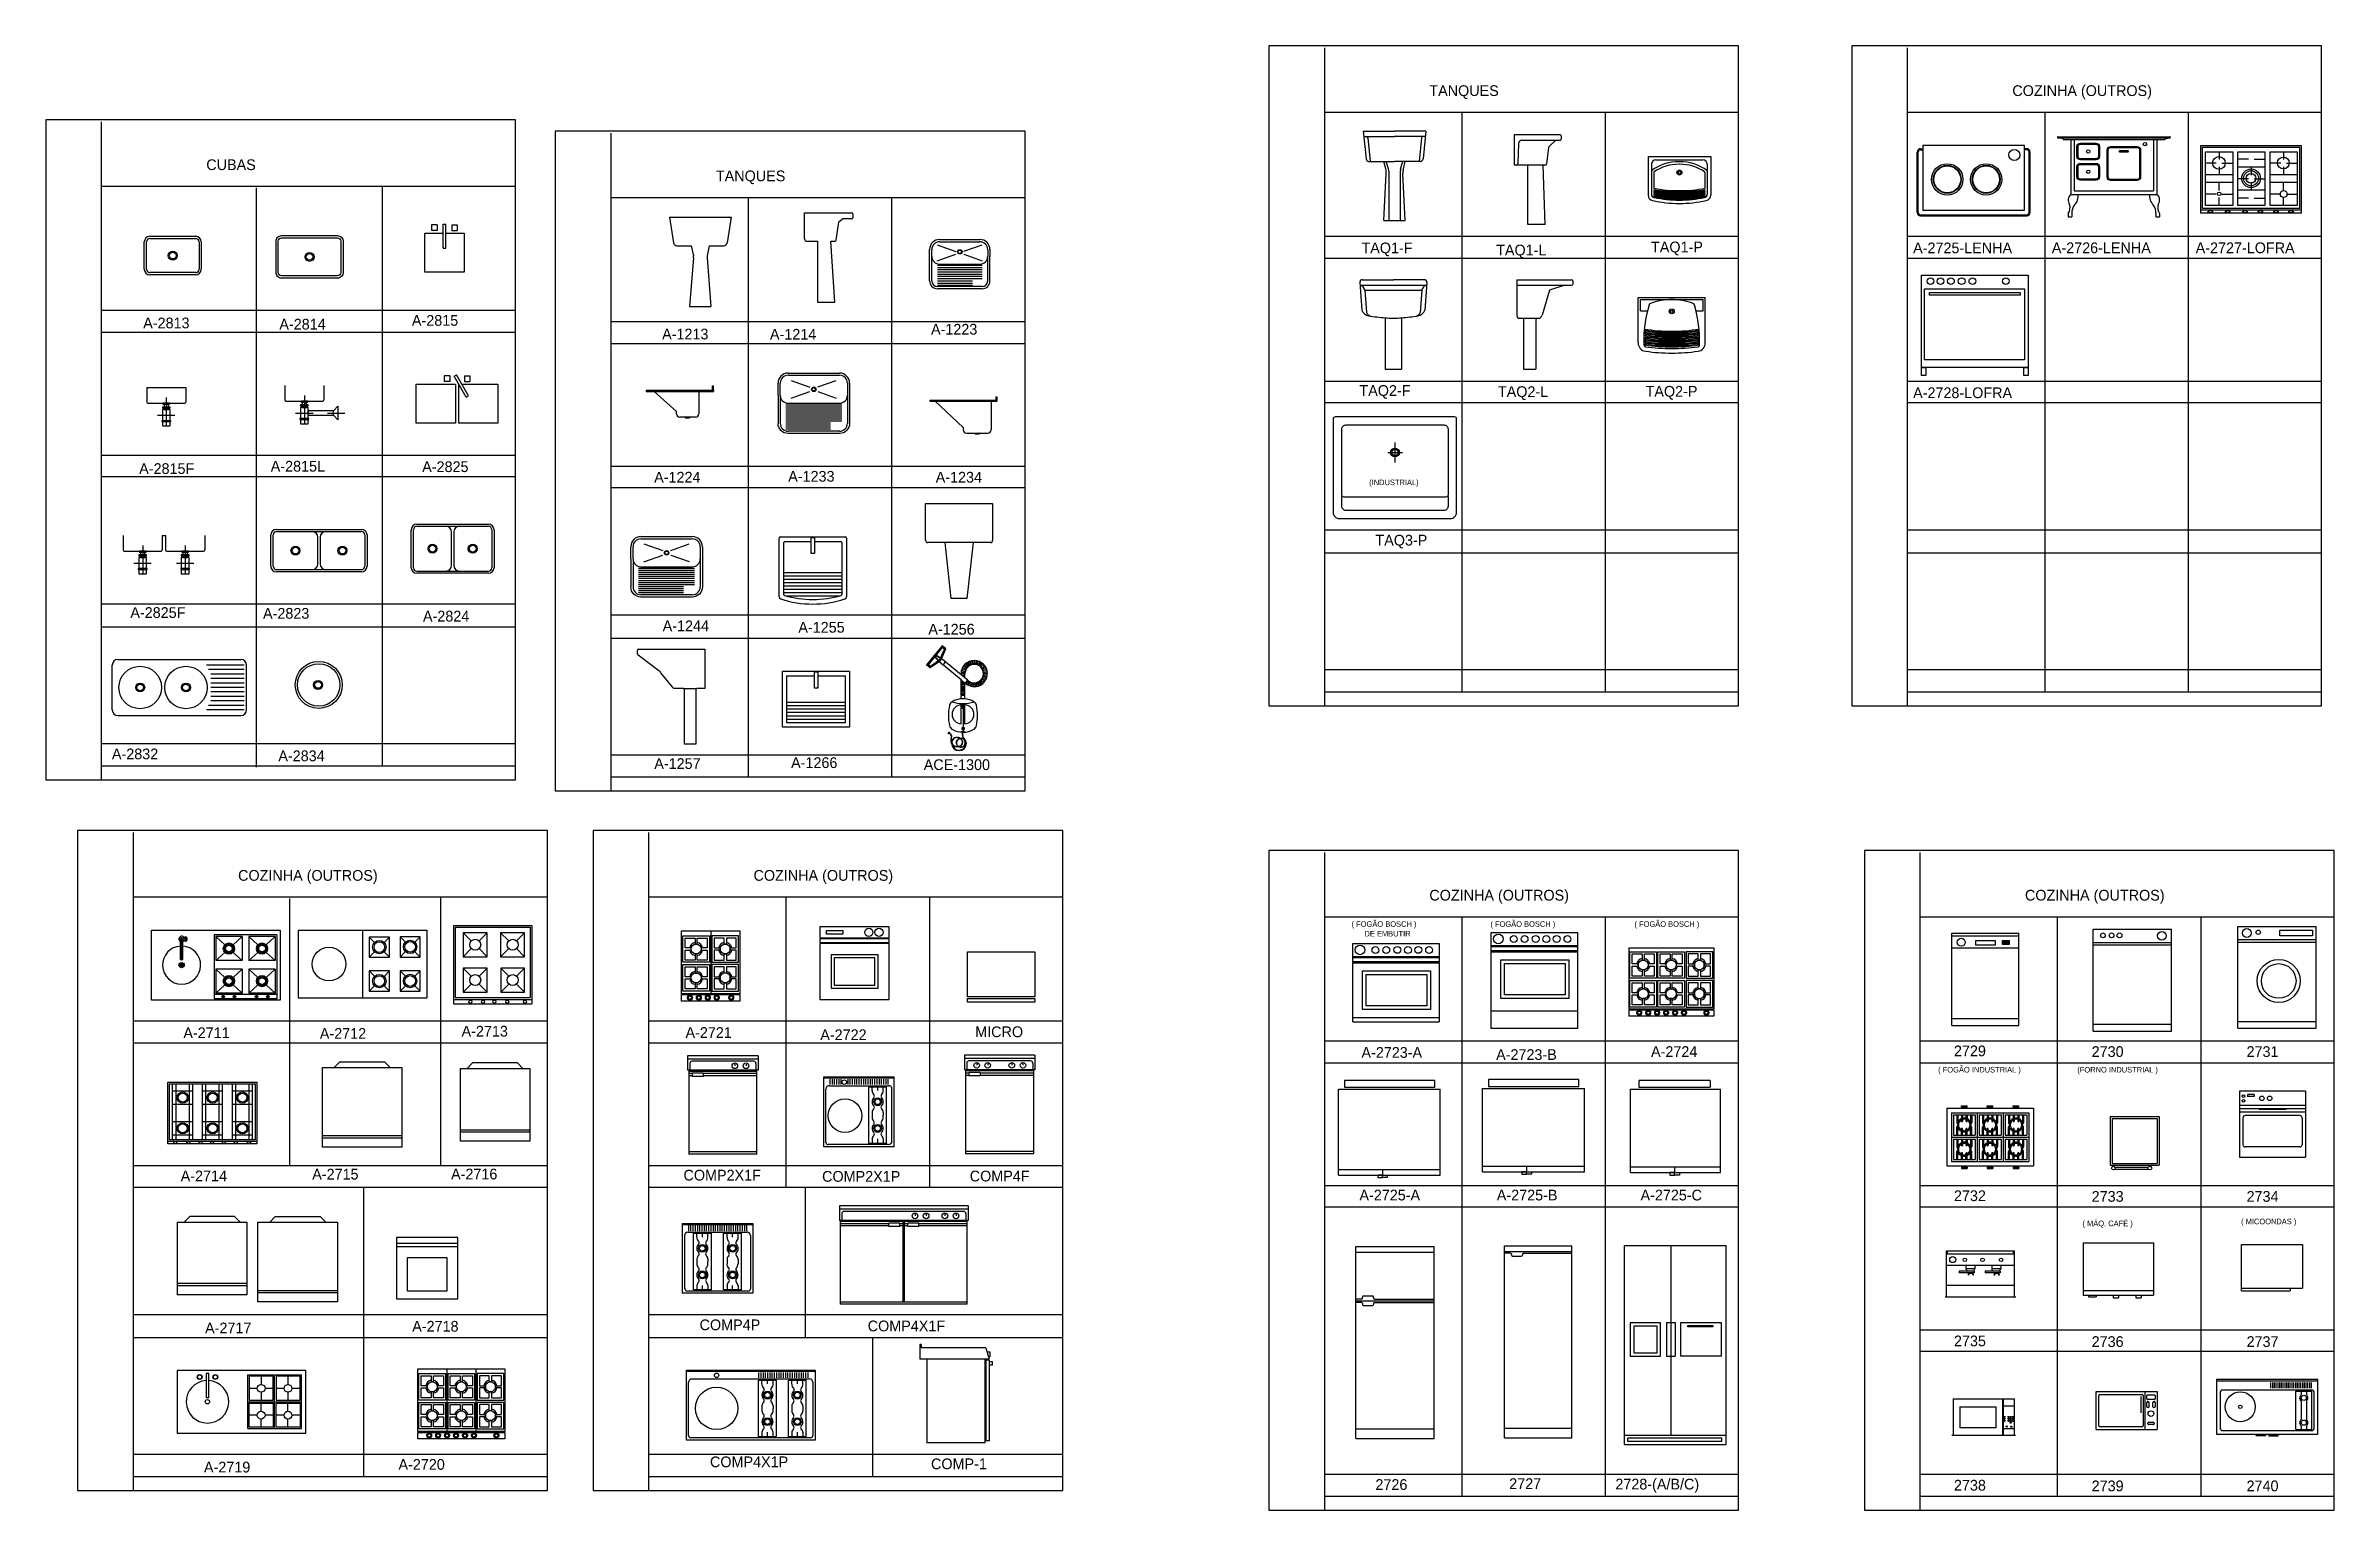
# Model space of a CAD drawing. Extents: x 15.4 to 35.8, y -13.1 to -0.1.
import ezdxf

# ---------------------------------------------------------------- set-up
doc = ezdxf.new("R2010")
doc.units = 0
doc.header["$MEASUREMENT"] = 0
doc.linetypes.add('HIDDEN', pattern=[0.375, 0.25, -0.125])
doc.layers.get('0').update_dxf_attribs({"linetype": 'CONTINUOUS'})
for name, color, linetype in [('1', 1, 'CONTINUOUS'), ('2', 2, 'CONTINUOUS'), ('A-MOBILIA', 2, 'CONTINUOUS'), ('A-PECAS', 2, 'CONTINUOUS'), ('A-PEÇAS', 2, 'CONTINUOUS'), ('ACES', 2, 'CONTINUOUS'), ('ACES-I', 1, 'CONTINUOUS'), ('ALVENARIA1', 1, 'CONTINUOUS'), ('ALVENARIA2', 2, 'CONTINUOUS'), ('COTAS', 1, 'CONTINUOUS'), ('ELEV', 2, 'CONTINUOUS'), ('ESC-150', 1, 'CONTINUOUS'), ('ESC-50', 1, 'CONTINUOUS'), ('ESC1-50', 1, 'CONTINUOUS'), ('ESC50', 1, 'CONTINUOUS'), ('FOLHA', 3, 'CONTINUOUS'), ('PLANTA', 2, 'CONTINUOUS')]:
    doc.layers.add(name, color=color, linetype=linetype)

msp = doc.modelspace()

# ---------------------------------------------------------------- texts
at = {"layer": 'FOLHA', "linetype": 'CONTINUOUS'}
for s, height, p in [('TANQUES', 0.096, (27.756, -0.504)), ('COZINHA (OUTROS)', 0.096, (32.968, -0.504)), ('CUBAS', 0.096, (16.822, -1.166)), ('TANQUES', 0.096, (21.378, -1.266)), ('TAQ1-F', 0.096, (27.149, -1.91)), ('TAQ1-L', 0.096, (28.353, -1.929)), ('TAQ1-P', 0.096, (29.738, -1.902)), ('A-2725-LENHA', 0.096, (32.081, -1.91)), ('A-2726-LENHA', 0.096, (33.321, -1.909)), ('A-2727-LOFRA', 0.096, (34.607, -1.909)), ('A-2813', 0.096, (16.258, -2.581)), ('A-2814', 0.096, (17.475, -2.592)), ('A-2815', 0.096, (18.66, -2.558)), ('A-1213', 0.096, (20.897, -2.68)), ('A-1214', 0.096, (21.861, -2.682)), ('A-1223', 0.096, (23.301, -2.637)), ('TAQ2-F', 0.096, (27.131, -3.185)), ('TAQ2-L', 0.096, (28.369, -3.195)), ('TAQ2-P', 0.096, (29.689, -3.192)), ('A-2728-LOFRA', 0.096, (32.081, -3.205)), ('A-2815F', 0.096, (16.222, -3.883)), ('A-2815L', 0.096, (17.398, -3.862)), ('A-2825', 0.096, (18.752, -3.866)), ('A-1224', 0.096, (20.826, -3.96)), ('A-1233', 0.096, (22.024, -3.952)), ('A-1234', 0.096, (23.343, -3.96)), ('(INDUSTRIAL)', 0.05, (27.218, -3.983)), ('TAQ3-P', 0.096, (27.274, -4.523)), ('A-2825F', 0.096, (16.143, -5.17)), ('A-2823', 0.096, (17.329, -5.177)), ('A-2824', 0.096, (18.759, -5.202)), ('A-1244', 0.096, (20.902, -5.289)), ('A-1255', 0.096, (22.115, -5.302)), ('A-1256', 0.096, (23.277, -5.319)), ('A-2832', 0.096, (15.978, -6.434)), ('A-2834', 0.096, (17.466, -6.451)), ('A-1257', 0.096, (20.827, -6.52)), ('A-1266', 0.096, (22.05, -6.512)), ('ACE-1300', 0.096, (23.236, -6.53)), ('COZINHA (OUTROS)', 0.096, (17.106, -7.52)), ('COZINHA (OUTROS)', 0.096, (21.714, -7.52)), ('COZINHA (OUTROS)', 0.096, (27.756, -7.697)), ('COZINHA (OUTROS)', 0.096, (33.081, -7.697)), ('( FOGÃO BOSCH )', 0.05, (27.061, -7.932)), ('DE EMBUTIR', 0.05, (27.176, -8.018)), ('( FOGÃO BOSCH )', 0.05, (28.302, -7.932)), ('( FOGÃO BOSCH )', 0.05, (29.59, -7.932)), ('A-2711', 0.096, (16.617, -8.927)), ('A-2712', 0.096, (17.837, -8.933)), ('A-2713', 0.096, (19.104, -8.913)), ('A-2721', 0.096, (21.106, -8.925)), ('A-2722', 0.096, (22.311, -8.945)), ('MICRO', 0.096, (23.696, -8.918)), ('A-2724', 0.096, (29.738, -9.095)), ('2729', 0.096, (32.446, -9.089)), ('2730', 0.096, (33.677, -9.095)), ('2731', 0.096, (35.062, -9.095)), ('A-2723-A', 0.096, (27.149, -9.103)), ('A-2723-B', 0.096, (28.353, -9.122)), ('( FOGÃO INDUSTRIAL )', 0.05, (32.305, -9.234)), ('(FORNO INDUSTRIAL )', 0.05, (33.549, -9.234)), ('A-2714', 0.096, (16.593, -10.207)), ('A-2715', 0.096, (17.769, -10.191)), ('A-2716', 0.096, (19.01, -10.19)), ('COMP2X1F', 0.096, (21.088, -10.2)), ('COMP2X1P', 0.096, (22.327, -10.211)), ('COMP4F', 0.096, (23.647, -10.208)), ('A-2725-A', 0.096, (27.131, -10.378)), ('A-2725-A', 0.096, (27.131, -10.378)), ('A-2725-A', 0.096, (27.131, -10.378)), ('A-2725-B', 0.096, (28.359, -10.378)), ('A-2725-C', 0.096, (29.644, -10.378)), ('2732', 0.096, (32.446, -10.384)), ('2733', 0.096, (33.677, -10.39)), ('2734', 0.096, (35.062, -10.39)), ('( MÁQ. CAFÉ )', 0.05, (33.595, -10.608)), ('( MICOONDAS )', 0.05, (35.013, -10.591)), ('A-2718', 0.096, (18.663, -11.551)), ('COMP4P', 0.096, (21.232, -11.538)), ('COMP4X1F', 0.096, (22.735, -11.548)), ('A-2717', 0.096, (16.811, -11.566)), ('2735', 0.096, (32.446, -11.682)), ('2736', 0.096, (33.677, -11.688)), ('2737', 0.096, (35.062, -11.688)), ('COMP4X1P', 0.096, (21.325, -12.763)), ('COMP-1', 0.096, (23.301, -12.781)), ('A-2719', 0.096, (16.801, -12.81)), ('A-2720', 0.096, (18.54, -12.786)), ('2726', 0.096, (27.274, -12.966)), ('2727', 0.096, (28.47, -12.958)), ('2728-(A/B/C)', 0.096, (29.419, -12.962)), ('2738', 0.096, (32.446, -12.972)), ('2739', 0.096, (33.677, -12.978)), ('2740', 0.096, (35.062, -12.978))]:
    msp.add_text(s, height=height, dxfattribs=at).set_placement(p)

# ---------------------------------------------------------------- blocks, each defined once
blk = doc.blocks.new('A-2720')
at = {"layer": 'A-PEÇAS'}
for p, q in [((-0.39, 0), (0.39, 0)), ((-0.39, -0.563), (-0.39, 0)), ((-0.13, 0), (-0.13, -0.563)), ((0.13, 0), (0.13, -0.563)), ((0.39, 0), (0.39, -0.563)), ((-0.379, -0.044), (-0.141, -0.044)), ((-0.379, -0.281), (-0.379, -0.044)), ((-0.141, -0.044), (-0.141, -0.281)), ((-0.119, -0.281), (-0.119, -0.044)), ((-0.119, -0.044), (0.119, -0.044)), ((0.119, -0.044), (0.119, -0.281)), ((0.141, -0.044), (0.141, -0.281)), ((0.379, -0.044), (0.141, -0.044)), ((0.379, -0.281), (0.379, -0.044)), ((-0.141, -0.281), (-0.379, -0.281)), ((-0.379, -0.301), (-0.141, -0.301)), ((-0.379, -0.539), (-0.379, -0.301)), ((-0.141, -0.301), (-0.141, -0.539)), ((0.119, -0.281), (-0.119, -0.281)), ((-0.119, -0.301), (0.119, -0.301)), ((-0.119, -0.539), (-0.119, -0.301)), ((0.119, -0.301), (0.119, -0.539)), ((0.141, -0.281), (0.379, -0.281)), ((0.141, -0.301), (0.141, -0.539)), ((0.379, -0.301), (0.141, -0.301)), ((0.379, -0.539), (0.379, -0.301)), ((0.39, -0.563), (-0.39, -0.563)), ((-0.39, -0.57), (0.39, -0.57)), ((-0.39, -0.627), (-0.39, -0.57)), ((-0.141, -0.539), (-0.379, -0.539)), ((0.119, -0.539), (-0.119, -0.539)), ((0.141, -0.539), (0.379, -0.539)), ((0.39, -0.57), (0.39, -0.627)), ((0.39, -0.627), (-0.39, -0.627))]:
    blk.add_line(p, q, dxfattribs=at)
at = {"layer": 'ESC50'}
for p, q in [((-0.359, -0.064), (-0.27, -0.064)), ((-0.359, -0.152), (-0.359, -0.064)), ((-0.304, -0.152), (-0.359, -0.152)), ((-0.359, -0.172), (-0.304, -0.172)), ((-0.359, -0.261), (-0.359, -0.172)), ((-0.304, -0.172), (-0.304, -0.152)), ((-0.27, -0.064), (-0.27, -0.119)), ((-0.27, -0.119), (-0.25, -0.119)), ((-0.25, -0.119), (-0.25, -0.064)), ((-0.25, -0.064), (-0.161, -0.064)), ((-0.161, -0.152), (-0.216, -0.152)), ((-0.216, -0.152), (-0.216, -0.172)), ((-0.216, -0.172), (-0.161, -0.172)), ((-0.161, -0.064), (-0.161, -0.152)), ((-0.161, -0.172), (-0.161, -0.261)), ((-0.099, -0.152), (-0.099, -0.064)), ((-0.099, -0.064), (-0.01, -0.064)), ((-0.044, -0.152), (-0.099, -0.152)), ((-0.099, -0.261), (-0.099, -0.172)), ((-0.099, -0.172), (-0.044, -0.172)), ((-0.044, -0.172), (-0.044, -0.152)), ((-0.01, -0.064), (-0.01, -0.119)), ((-0.01, -0.119), (0.01, -0.119)), ((0.01, -0.064), (0.099, -0.064)), ((0.01, -0.119), (0.01, -0.064)), ((0.099, -0.152), (0.044, -0.152)), ((0.044, -0.152), (0.044, -0.172)), ((0.044, -0.172), (0.099, -0.172)), ((0.099, -0.064), (0.099, -0.152)), ((0.099, -0.172), (0.099, -0.261)), ((0.25, -0.064), (0.161, -0.064)), ((0.161, -0.064), (0.161, -0.152)), ((0.161, -0.152), (0.216, -0.152)), ((0.161, -0.172), (0.161, -0.261)), ((0.216, -0.172), (0.161, -0.172)), ((0.216, -0.152), (0.216, -0.172)), ((0.25, -0.119), (0.25, -0.064)), ((0.27, -0.119), (0.25, -0.119)), ((0.359, -0.064), (0.27, -0.064)), ((0.27, -0.064), (0.27, -0.119)), ((0.304, -0.152), (0.359, -0.152)), ((0.304, -0.172), (0.304, -0.152)), ((0.359, -0.172), (0.304, -0.172)), ((0.359, -0.152), (0.359, -0.064)), ((0.359, -0.261), (0.359, -0.172)), ((-0.27, -0.261), (-0.359, -0.261)), ((-0.359, -0.321), (-0.27, -0.321)), ((-0.359, -0.41), (-0.359, -0.321)), ((-0.25, -0.206), (-0.27, -0.206)), ((-0.27, -0.206), (-0.27, -0.261)), ((-0.27, -0.321), (-0.27, -0.377)), ((-0.27, -0.377), (-0.25, -0.377)), ((-0.25, -0.261), (-0.25, -0.206)), ((-0.161, -0.261), (-0.25, -0.261)), ((-0.25, -0.377), (-0.25, -0.321)), ((-0.25, -0.321), (-0.161, -0.321)), ((-0.161, -0.321), (-0.161, -0.41)), ((-0.01, -0.261), (-0.099, -0.261)), ((-0.099, -0.41), (-0.099, -0.321)), ((-0.099, -0.321), (-0.01, -0.321)), ((0.01, -0.206), (-0.01, -0.206)), ((-0.01, -0.206), (-0.01, -0.261)), ((-0.01, -0.321), (-0.01, -0.377)), ((-0.01, -0.377), (0.01, -0.377)), ((0.01, -0.261), (0.01, -0.206)), ((0.099, -0.261), (0.01, -0.261)), ((0.01, -0.321), (0.099, -0.321)), ((0.01, -0.377), (0.01, -0.321)), ((0.099, -0.321), (0.099, -0.41)), ((0.161, -0.261), (0.25, -0.261)), ((0.25, -0.321), (0.161, -0.321)), ((0.161, -0.321), (0.161, -0.41)), ((0.25, -0.261), (0.25, -0.206)), ((0.25, -0.206), (0.27, -0.206)), ((0.25, -0.377), (0.25, -0.321)), ((0.27, -0.377), (0.25, -0.377)), ((0.27, -0.206), (0.27, -0.261)), ((0.27, -0.261), (0.359, -0.261)), ((0.359, -0.321), (0.27, -0.321)), ((0.27, -0.321), (0.27, -0.377)), ((0.359, -0.41), (0.359, -0.321)), ((-0.304, -0.41), (-0.359, -0.41)), ((-0.359, -0.43), (-0.304, -0.43)), ((-0.359, -0.519), (-0.359, -0.43)), ((-0.27, -0.519), (-0.359, -0.519)), ((-0.304, -0.43), (-0.304, -0.41)), ((-0.25, -0.464), (-0.27, -0.464)), ((-0.27, -0.464), (-0.27, -0.519)), ((-0.25, -0.519), (-0.25, -0.464)), ((-0.161, -0.519), (-0.25, -0.519)), ((-0.161, -0.41), (-0.216, -0.41)), ((-0.216, -0.41), (-0.216, -0.43)), ((-0.216, -0.43), (-0.161, -0.43)), ((-0.161, -0.43), (-0.161, -0.519)), ((-0.044, -0.41), (-0.099, -0.41)), ((-0.099, -0.519), (-0.099, -0.43)), ((-0.099, -0.43), (-0.044, -0.43)), ((-0.01, -0.519), (-0.099, -0.519)), ((-0.044, -0.43), (-0.044, -0.41)), ((0.01, -0.464), (-0.01, -0.464)), ((-0.01, -0.464), (-0.01, -0.519)), ((0.01, -0.519), (0.01, -0.464)), ((0.099, -0.519), (0.01, -0.519)), ((0.099, -0.41), (0.044, -0.41)), ((0.044, -0.41), (0.044, -0.43)), ((0.044, -0.43), (0.099, -0.43)), ((0.099, -0.43), (0.099, -0.519)), ((0.161, -0.41), (0.216, -0.41)), ((0.216, -0.43), (0.161, -0.43)), ((0.161, -0.43), (0.161, -0.519)), ((0.161, -0.519), (0.25, -0.519)), ((0.216, -0.41), (0.216, -0.43)), ((0.25, -0.519), (0.25, -0.464)), ((0.25, -0.464), (0.27, -0.464)), ((0.27, -0.464), (0.27, -0.519)), ((0.27, -0.519), (0.359, -0.519)), ((0.304, -0.41), (0.359, -0.41)), ((0.304, -0.43), (0.304, -0.41)), ((0.359, -0.43), (0.304, -0.43)), ((0.359, -0.519), (0.359, -0.43))]:
    blk.add_line(p, q, dxfattribs=at)
for centre in [(-0.26, -0.162), (0, -0.162), (0.26, -0.162), (-0.26, -0.42), (0, -0.42), (0.26, -0.42)]:
    blk.add_circle(centre, 0.0446, dxfattribs=at)
for centre, radius, start, end in [((-0.26, -0.162), 0.0586, 99.8334, 170.1666), ((-0.26, -0.162), 0.0586, 189.8334, 260.1666), ((-0.26, -0.162), 0.0586, 9.8334, 80.1666), ((-0.26, -0.162), 0.0586, 279.8334, 350.1666), ((0, -0.162), 0.0586, 99.8334, 170.1666), ((0, -0.162), 0.0586, 189.8334, 260.1666), ((0, -0.162), 0.0586, 9.8334, 80.1666), ((0, -0.162), 0.0586, 279.8334, 350.1666), ((0.26, -0.162), 0.0586, 99.8334, 170.1666), ((0.26, -0.162), 0.0586, 189.8334, 260.1666), ((0.26, -0.162), 0.0586, 9.8334, 80.1666), ((0.26, -0.162), 0.0586, 279.8334, 350.1666), ((-0.26, -0.42), 0.0586, 99.8334, 170.1666), ((-0.26, -0.42), 0.0586, 9.8334, 80.1666), ((0, -0.42), 0.0586, 99.8334, 170.1666), ((0, -0.42), 0.0586, 9.8334, 80.1666), ((0.26, -0.42), 0.0586, 99.8334, 170.1666), ((0.26, -0.42), 0.0586, 9.8334, 80.1666), ((-0.26, -0.42), 0.0586, 189.8334, 260.1666), ((-0.295, -0.597), 0.0172, 150.7334, 180), ((-0.295, -0.597), 0.0172, 180, 209.2666), ((-0.291, -0.599), 0.0214, 126.4692, 150.7334), ((-0.291, -0.595), 0.0214, 209.2666, 233.5308), ((-0.289, -0.602), 0.0253, 107.0224, 126.4692), ((-0.295, -0.597), 0.00924, 150.7334, 180), ((-0.295, -0.597), 0.00924, 150.7334, 180), ((-0.295, -0.597), 0.00924, 180, 209.2666), ((-0.295, -0.597), 0.00924, 180, 209.2666), ((-0.289, -0.592), 0.0253, 233.5308, 252.9776), ((-0.291, -0.599), 0.0134, 126.4692, 150.7334), ((-0.291, -0.599), 0.0134, 126.4692, 150.7334), ((-0.291, -0.595), 0.0134, 209.2666, 233.5308), ((-0.291, -0.595), 0.0134, 209.2666, 233.5308), ((-0.289, -0.602), 0.0173, 107.0224, 126.4692), ((-0.289, -0.602), 0.0173, 107.0224, 126.4692), ((-0.289, -0.592), 0.0173, 233.5308, 252.9776), ((-0.289, -0.592), 0.0173, 233.5308, 252.9776), ((-0.287, -0.607), 0.0305, 90, 107.0224), ((-0.287, -0.607), 0.0225, 90, 107.0224), ((-0.287, -0.607), 0.0225, 90, 107.0224), ((-0.287, -0.587), 0.0225, 252.9776, 270), ((-0.287, -0.587), 0.0225, 252.9776, 270), ((-0.287, -0.607), 0.0305, 72.9776, 90), ((-0.287, -0.607), 0.0225, 72.9776, 90), ((-0.287, -0.607), 0.0225, 72.9776, 90), ((-0.287, -0.587), 0.0225, 270, 287.0224), ((-0.287, -0.587), 0.0225, 270, 287.0224), ((-0.286, -0.602), 0.0173, 53.5308, 72.9776), ((-0.286, -0.602), 0.0173, 53.5308, 72.9776), ((-0.286, -0.592), 0.0173, 287.0224, 306.4692), ((-0.286, -0.592), 0.0173, 287.0224, 306.4692), ((-0.286, -0.602), 0.0253, 53.5308, 72.9776), ((-0.286, -0.592), 0.0253, 287.0224, 306.4692), ((-0.284, -0.599), 0.0134, 29.2666, 53.5308), ((-0.284, -0.599), 0.0134, 29.2666, 53.5308), ((-0.284, -0.595), 0.0134, 306.4692, 330.7334), ((-0.284, -0.595), 0.0134, 306.4692, 330.7334), ((-0.28, -0.597), 0.00924, 0, 29.2666), ((-0.28, -0.597), 0.00924, 360, 29.2666), ((-0.28, -0.597), 0.00924, 330.7334, 360), ((-0.28, -0.597), 0.00924, 330.7334, 0), ((-0.284, -0.599), 0.0214, 29.2666, 53.5308), ((-0.284, -0.595), 0.0214, 306.4692, 330.7334), ((-0.28, -0.597), 0.0172, 360, 29.2666), ((-0.28, -0.597), 0.0172, 330.7334, 0), ((-0.26, -0.42), 0.0586, 279.8334, 350.1666), ((-0.215, -0.597), 0.0172, 150.7334, 180), ((-0.215, -0.597), 0.0172, 180, 209.2666), ((-0.211, -0.599), 0.0214, 126.4692, 150.7334), ((-0.211, -0.595), 0.0214, 209.2666, 233.5308), ((-0.209, -0.602), 0.0253, 107.0224, 126.4692), ((-0.215, -0.597), 0.00924, 150.7334, 180), ((-0.215, -0.597), 0.00924, 150.7334, 180), ((-0.215, -0.597), 0.00924, 180, 209.2666), ((-0.215, -0.597), 0.00924, 180, 209.2666), ((-0.209, -0.592), 0.0253, 233.5308, 252.9776), ((-0.211, -0.599), 0.0134, 126.4692, 150.7334), ((-0.211, -0.599), 0.0134, 126.4692, 150.7334), ((-0.211, -0.595), 0.0134, 209.2666, 233.5308), ((-0.211, -0.595), 0.0134, 209.2666, 233.5308), ((-0.209, -0.602), 0.0173, 107.0224, 126.4692), ((-0.209, -0.602), 0.0173, 107.0224, 126.4692), ((-0.209, -0.592), 0.0173, 233.5308, 252.9776), ((-0.209, -0.592), 0.0173, 233.5308, 252.9776), ((-0.207, -0.607), 0.0305, 90, 107.0224), ((-0.207, -0.607), 0.0225, 90, 107.0224), ((-0.207, -0.607), 0.0225, 90, 107.0224), ((-0.207, -0.587), 0.0225, 252.9776, 270), ((-0.207, -0.587), 0.0225, 252.9776, 270), ((-0.207, -0.607), 0.0305, 72.9776, 90), ((-0.207, -0.607), 0.0225, 72.9776, 90), ((-0.207, -0.607), 0.0225, 72.9776, 90), ((-0.207, -0.587), 0.0225, 270, 287.0224), ((-0.207, -0.587), 0.0225, 270, 287.0224), ((-0.206, -0.602), 0.0173, 53.5308, 72.9776), ((-0.206, -0.602), 0.0173, 53.5308, 72.9776), ((-0.206, -0.592), 0.0173, 287.0224, 306.4692), ((-0.206, -0.592), 0.0173, 287.0224, 306.4692), ((-0.206, -0.602), 0.0253, 53.5308, 72.9776), ((-0.206, -0.592), 0.0253, 287.0224, 306.4692), ((-0.204, -0.599), 0.0134, 29.2666, 53.5308), ((-0.204, -0.599), 0.0134, 29.2666, 53.5308), ((-0.204, -0.595), 0.0134, 306.4692, 330.7334), ((-0.204, -0.595), 0.0134, 306.4692, 330.7334), ((-0.2, -0.597), 0.00924, 360, 29.2666), ((-0.2, -0.597), 0.00924, 0, 29.2666), ((-0.2, -0.597), 0.00924, 330.7334, 0), ((-0.2, -0.597), 0.00924, 330.7334, 360), ((-0.204, -0.599), 0.0214, 29.2666, 53.5308), ((-0.204, -0.595), 0.0214, 306.4692, 330.7334), ((-0.2, -0.597), 0.0172, 360, 29.2666), ((-0.2, -0.597), 0.0172, 330.7334, 0), ((-0.135, -0.597), 0.0172, 150.7334, 180), ((-0.135, -0.597), 0.0172, 180, 209.2666), ((-0.131, -0.599), 0.0214, 126.4692, 150.7334), ((-0.131, -0.595), 0.0214, 209.2666, 233.5308), ((-0.129, -0.602), 0.0253, 107.0224, 126.4692), ((-0.135, -0.597), 0.00924, 150.7334, 180), ((-0.135, -0.597), 0.00924, 150.7334, 180), ((-0.135, -0.597), 0.00924, 150.7334, 180), ((-0.135, -0.597), 0.00924, 180, 209.2666), ((-0.135, -0.597), 0.00924, 180, 209.2666), ((-0.135, -0.597), 0.00924, 180, 209.2666), ((-0.129, -0.592), 0.0253, 233.5308, 252.9776), ((-0.131, -0.599), 0.0134, 126.4692, 150.7334), ((-0.131, -0.599), 0.0134, 126.4692, 150.7334), ((-0.131, -0.599), 0.0134, 126.4692, 150.7334), ((-0.131, -0.595), 0.0134, 209.2666, 233.5308), ((-0.131, -0.595), 0.0134, 209.2666, 233.5308), ((-0.131, -0.595), 0.0134, 209.2666, 233.5308), ((-0.129, -0.602), 0.0173, 107.0224, 126.4692), ((-0.129, -0.602), 0.0173, 107.0224, 126.4692), ((-0.129, -0.602), 0.0173, 107.0224, 126.4692), ((-0.129, -0.592), 0.0173, 233.5308, 252.9776), ((-0.129, -0.592), 0.0173, 233.5308, 252.9776), ((-0.129, -0.592), 0.0173, 233.5308, 252.9776), ((-0.127, -0.607), 0.0305, 90, 107.0224), ((-0.127, -0.607), 0.0225, 90, 107.0224), ((-0.127, -0.607), 0.0225, 90, 107.0224), ((-0.127, -0.607), 0.0225, 90, 107.0224), ((-0.127, -0.587), 0.0225, 252.9776, 270), ((-0.127, -0.587), 0.0225, 252.9776, 270), ((-0.127, -0.587), 0.0225, 252.9776, 270), ((-0.127, -0.607), 0.0305, 72.9776, 90), ((-0.127, -0.607), 0.0225, 72.9776, 90), ((-0.127, -0.607), 0.0225, 72.9776, 90), ((-0.127, -0.607), 0.0225, 72.9776, 90), ((-0.127, -0.587), 0.0225, 270, 287.0224), ((-0.127, -0.587), 0.0225, 270, 287.0224), ((-0.127, -0.587), 0.0225, 270, 287.0224), ((-0.126, -0.602), 0.0173, 53.5308, 72.9776), ((-0.126, -0.602), 0.0173, 53.5308, 72.9776), ((-0.126, -0.602), 0.0173, 53.5308, 72.9776), ((-0.126, -0.592), 0.0173, 287.0224, 306.4692), ((-0.126, -0.592), 0.0173, 287.0224, 306.4692), ((-0.126, -0.592), 0.0173, 287.0224, 306.4692), ((-0.126, -0.602), 0.0253, 53.5308, 72.9776), ((-0.126, -0.592), 0.0253, 287.0224, 306.4692), ((-0.124, -0.599), 0.0134, 29.2666, 53.5308), ((-0.124, -0.599), 0.0134, 29.2666, 53.5308), ((-0.124, -0.599), 0.0134, 29.2666, 53.5308), ((-0.124, -0.595), 0.0134, 306.4692, 330.7334), ((-0.124, -0.595), 0.0134, 306.4692, 330.7334), ((-0.124, -0.595), 0.0134, 306.4692, 330.7334), ((-0.12, -0.597), 0.00924, 0, 29.2666), ((-0.12, -0.597), 0.00924, 0, 29.2666), ((-0.12, -0.597), 0.00924, 360, 29.2666), ((-0.12, -0.597), 0.00924, 330.7334, 360), ((-0.12, -0.597), 0.00924, 330.7334, 360), ((-0.12, -0.597), 0.00924, 330.7334, 0), ((-0.124, -0.599), 0.0214, 29.2666, 53.5308), ((-0.124, -0.595), 0.0214, 306.4692, 330.7334), ((-0.12, -0.597), 0.0172, 0, 29.2666), ((-0.12, -0.597), 0.0172, 330.7334, 360), ((-0.055, -0.597), 0.0172, 150.7334, 180), ((-0.055, -0.597), 0.0172, 180, 209.2666), ((-0.051, -0.599), 0.0214, 126.4692, 150.7334), ((-0.051, -0.595), 0.0214, 209.2666, 233.5308), ((-0.049, -0.602), 0.0253, 107.0224, 126.4692), ((-0.055, -0.597), 0.00924, 150.7334, 180), ((-0.055, -0.597), 0.00924, 150.7334, 180), ((-0.055, -0.597), 0.00924, 180, 209.2666), ((-0.055, -0.597), 0.00924, 180, 209.2666), ((-0.049, -0.592), 0.0253, 233.5308, 252.9776), ((-0.051, -0.599), 0.0134, 126.4692, 150.7334), ((-0.051, -0.599), 0.0134, 126.4692, 150.7334), ((-0.051, -0.595), 0.0134, 209.2666, 233.5308), ((-0.051, -0.595), 0.0134, 209.2666, 233.5308), ((-0.049, -0.602), 0.0173, 107.0224, 126.4692), ((-0.049, -0.602), 0.0173, 107.0224, 126.4692), ((-0.049, -0.592), 0.0173, 233.5308, 252.9776), ((-0.049, -0.592), 0.0173, 233.5308, 252.9776), ((0, -0.42), 0.0586, 189.8334, 260.1666), ((-0.047, -0.607), 0.0305, 90, 107.0224), ((-0.047, -0.607), 0.0225, 90, 107.0224), ((-0.047, -0.607), 0.0225, 90, 107.0224), ((-0.047, -0.587), 0.0225, 252.9776, 270), ((-0.047, -0.587), 0.0225, 252.9776, 270), ((-0.047, -0.607), 0.0305, 72.9776, 90), ((-0.047, -0.607), 0.0225, 72.9776, 90), ((-0.047, -0.607), 0.0225, 72.9776, 90), ((-0.047, -0.587), 0.0225, 270, 287.0224), ((-0.047, -0.587), 0.0225, 270, 287.0224), ((-0.046, -0.602), 0.0173, 53.5308, 72.9776), ((-0.046, -0.602), 0.0173, 53.5308, 72.9776), ((-0.046, -0.592), 0.0173, 287.0224, 306.4692), ((-0.046, -0.592), 0.0173, 287.0224, 306.4692), ((-0.046, -0.602), 0.0253, 53.5308, 72.9776), ((-0.046, -0.592), 0.0253, 287.0224, 306.4692), ((-0.044, -0.599), 0.0134, 29.2666, 53.5308), ((-0.044, -0.599), 0.0134, 29.2666, 53.5308), ((-0.044, -0.595), 0.0134, 306.4692, 330.7334), ((-0.044, -0.595), 0.0134, 306.4692, 330.7334), ((-0.04, -0.597), 0.00924, 0, 29.2666), ((-0.04, -0.597), 0.00924, 0, 29.2666), ((-0.04, -0.597), 0.00924, 330.7334, 360), ((-0.04, -0.597), 0.00924, 330.7334, 360), ((-0.044, -0.599), 0.0214, 29.2666, 53.5308), ((-0.044, -0.595), 0.0214, 306.4692, 330.7334), ((-0.04, -0.597), 0.0172, 0, 29.2666), ((-0.04, -0.597), 0.0172, 330.7334, 0), ((0.025, -0.597), 0.0172, 150.7334, 180), ((0.025, -0.597), 0.0172, 180, 209.2666), ((0, -0.42), 0.0586, 279.8334, 350.1666), ((0.029, -0.599), 0.0214, 126.4692, 150.7334), ((0.029, -0.595), 0.0214, 209.2666, 233.5308), ((0.031, -0.602), 0.0253, 107.0224, 126.4692), ((0.025, -0.597), 0.00924, 150.7334, 180), ((0.025, -0.597), 0.00924, 150.7334, 180), ((0.025, -0.597), 0.00924, 180, 209.2666), ((0.025, -0.597), 0.00924, 180, 209.2666), ((0.031, -0.592), 0.0253, 233.5308, 252.9776), ((0.029, -0.599), 0.0134, 126.4692, 150.7334), ((0.029, -0.599), 0.0134, 126.4692, 150.7334), ((0.029, -0.595), 0.0134, 209.2666, 233.5308), ((0.029, -0.595), 0.0134, 209.2666, 233.5308), ((0.031, -0.602), 0.0173, 107.0224, 126.4692), ((0.031, -0.602), 0.0173, 107.0224, 126.4692), ((0.031, -0.592), 0.0173, 233.5308, 252.9776), ((0.031, -0.592), 0.0173, 233.5308, 252.9776), ((0.033, -0.607), 0.0305, 90, 107.0224), ((0.033, -0.607), 0.0225, 90, 107.0224), ((0.033, -0.607), 0.0225, 90, 107.0224), ((0.033, -0.587), 0.0225, 252.9776, 270), ((0.033, -0.587), 0.0225, 252.9776, 270), ((0.033, -0.607), 0.0305, 72.9776, 90), ((0.033, -0.607), 0.0225, 72.9776, 90), ((0.033, -0.607), 0.0225, 72.9776, 90), ((0.033, -0.587), 0.0225, 270, 287.0224), ((0.033, -0.587), 0.0225, 270, 287.0224), ((0.034, -0.602), 0.0173, 53.5308, 72.9776), ((0.034, -0.602), 0.0173, 53.5308, 72.9776), ((0.034, -0.592), 0.0173, 287.0224, 306.4692), ((0.034, -0.592), 0.0173, 287.0224, 306.4692), ((0.034, -0.602), 0.0253, 53.5308, 72.9776), ((0.034, -0.592), 0.0253, 287.0224, 306.4692), ((0.036, -0.599), 0.0134, 29.2666, 53.5308), ((0.036, -0.599), 0.0134, 29.2666, 53.5308), ((0.036, -0.595), 0.0134, 306.4692, 330.7334), ((0.036, -0.595), 0.0134, 306.4692, 330.7334), ((0.04, -0.597), 0.00924, 0, 29.2666), ((0.04, -0.597), 0.00924, 0, 29.2666), ((0.04, -0.597), 0.00924, 330.7334, 360), ((0.04, -0.597), 0.00924, 330.7334, 360), ((0.036, -0.599), 0.0214, 29.2666, 53.5308), ((0.036, -0.595), 0.0214, 306.4692, 330.7334), ((0.04, -0.597), 0.0172, 0, 29.2666), ((0.04, -0.597), 0.0172, 330.7334, 0), ((0.105, -0.597), 0.0172, 150.7334, 180), ((0.105, -0.597), 0.0172, 180, 209.2666), ((0.109, -0.599), 0.0214, 126.4692, 150.7334), ((0.109, -0.595), 0.0214, 209.2666, 233.5308), ((0.111, -0.602), 0.0253, 107.0224, 126.4692), ((0.105, -0.597), 0.00924, 150.7334, 180), ((0.105, -0.597), 0.00924, 150.7334, 180), ((0.105, -0.597), 0.00924, 180, 209.2666), ((0.105, -0.597), 0.00924, 180, 209.2666), ((0.111, -0.592), 0.0253, 233.5308, 252.9776), ((0.109, -0.599), 0.0134, 126.4692, 150.7334), ((0.109, -0.599), 0.0134, 126.4692, 150.7334), ((0.109, -0.595), 0.0134, 209.2666, 233.5308), ((0.109, -0.595), 0.0134, 209.2666, 233.5308), ((0.111, -0.602), 0.0173, 107.0224, 126.4692), ((0.111, -0.602), 0.0173, 107.0224, 126.4692), ((0.111, -0.592), 0.0173, 233.5308, 252.9776), ((0.111, -0.592), 0.0173, 233.5308, 252.9776), ((0.113, -0.607), 0.0305, 90, 107.0224), ((0.113, -0.607), 0.0225, 90, 107.0224), ((0.113, -0.607), 0.0225, 90, 107.0224), ((0.113, -0.587), 0.0225, 252.9776, 270), ((0.113, -0.587), 0.0225, 252.9776, 270), ((0.113, -0.607), 0.0305, 72.9776, 90), ((0.113, -0.607), 0.0225, 72.9776, 90), ((0.113, -0.607), 0.0225, 72.9776, 90), ((0.113, -0.587), 0.0225, 270, 287.0224), ((0.113, -0.587), 0.0225, 270, 287.0224), ((0.114, -0.602), 0.0173, 53.5308, 72.9776), ((0.114, -0.602), 0.0173, 53.5308, 72.9776), ((0.114, -0.592), 0.0173, 287.0224, 306.4692), ((0.114, -0.592), 0.0173, 287.0224, 306.4692), ((0.114, -0.602), 0.0253, 53.5308, 72.9776), ((0.114, -0.592), 0.0253, 287.0224, 306.4692), ((0.116, -0.599), 0.0134, 29.2666, 53.5308), ((0.116, -0.599), 0.0134, 29.2666, 53.5308), ((0.116, -0.595), 0.0134, 306.4692, 330.7334), ((0.116, -0.595), 0.0134, 306.4692, 330.7334), ((0.12, -0.597), 0.00924, 0, 29.2666), ((0.12, -0.597), 0.00924, 360, 29.2666), ((0.12, -0.597), 0.00924, 330.7334, 360), ((0.12, -0.597), 0.00924, 330.7334, 0), ((0.116, -0.599), 0.0214, 29.2666, 53.5308), ((0.116, -0.595), 0.0214, 306.4692, 330.7334), ((0.12, -0.597), 0.0172, 360, 29.2666), ((0.12, -0.597), 0.0172, 330.7334, 0), ((0.26, -0.42), 0.0586, 189.8334, 260.1666), ((0.26, -0.42), 0.0586, 279.8334, 350.1666), ((0.306, -0.597), 0.0172, 150.7334, 180), ((0.306, -0.597), 0.0172, 180, 209.2666), ((0.31, -0.599), 0.0214, 126.4692, 150.7334), ((0.31, -0.595), 0.0214, 209.2666, 233.5308), ((0.312, -0.602), 0.0253, 107.0224, 126.4692), ((0.306, -0.597), 0.00924, 150.7334, 180), ((0.306, -0.597), 0.00924, 150.7334, 180), ((0.306, -0.597), 0.00924, 180, 209.2666), ((0.306, -0.597), 0.00924, 180, 209.2666), ((0.312, -0.592), 0.0253, 233.5308, 252.9776), ((0.31, -0.599), 0.0134, 126.4692, 150.7334), ((0.31, -0.599), 0.0134, 126.4692, 150.7334), ((0.31, -0.595), 0.0134, 209.2666, 233.5308), ((0.31, -0.595), 0.0134, 209.2666, 233.5308), ((0.312, -0.602), 0.0173, 107.0224, 126.4692), ((0.312, -0.602), 0.0173, 107.0224, 126.4692), ((0.312, -0.592), 0.0173, 233.5308, 252.9776), ((0.312, -0.592), 0.0173, 233.5308, 252.9776), ((0.313, -0.607), 0.0305, 90, 107.0224), ((0.313, -0.607), 0.0225, 90, 107.0224), ((0.313, -0.607), 0.0225, 90, 107.0224), ((0.313, -0.587), 0.0225, 252.9776, 270), ((0.313, -0.587), 0.0225, 252.9776, 270), ((0.313, -0.607), 0.0305, 72.9776, 90), ((0.313, -0.607), 0.0225, 72.9776, 90), ((0.313, -0.607), 0.0225, 72.9776, 90), ((0.313, -0.587), 0.0225, 270, 287.0224), ((0.313, -0.587), 0.0225, 270, 287.0224), ((0.315, -0.602), 0.0173, 53.5308, 72.9776), ((0.315, -0.602), 0.0173, 53.5308, 72.9776), ((0.315, -0.592), 0.0173, 287.0224, 306.4692), ((0.315, -0.592), 0.0173, 287.0224, 306.4692), ((0.315, -0.602), 0.0253, 53.5308, 72.9776), ((0.315, -0.592), 0.0253, 287.0224, 306.4692), ((0.317, -0.599), 0.0134, 29.2666, 53.5308), ((0.317, -0.599), 0.0134, 29.2666, 53.5308), ((0.317, -0.595), 0.0134, 306.4692, 330.7334), ((0.317, -0.595), 0.0134, 306.4692, 330.7334), ((0.321, -0.597), 0.00924, 0, 29.2666), ((0.321, -0.597), 0.00924, 0, 29.2666), ((0.321, -0.597), 0.00924, 330.7334, 0), ((0.321, -0.597), 0.00924, 330.7334, 360), ((0.317, -0.599), 0.0214, 29.2666, 53.5308), ((0.317, -0.595), 0.0214, 306.4692, 330.7334), ((0.321, -0.597), 0.0172, 360, 29.2666), ((0.321, -0.597), 0.0172, 330.7334, 0), ((-0.287, -0.587), 0.0305, 252.9776, 270), ((-0.287, -0.587), 0.0305, 270, 287.0224), ((-0.207, -0.587), 0.0305, 252.9776, 270), ((-0.207, -0.587), 0.0305, 270, 287.0224), ((-0.127, -0.587), 0.0305, 252.9776, 270), ((-0.127, -0.587), 0.0305, 270, 287.0224), ((-0.047, -0.587), 0.0305, 252.9776, 270), ((-0.047, -0.587), 0.0305, 270, 287.0224), ((0.033, -0.587), 0.0305, 252.9776, 270), ((0.033, -0.587), 0.0305, 270, 287.0224), ((0.113, -0.587), 0.0305, 252.9776, 270), ((0.113, -0.587), 0.0305, 270, 287.0224), ((0.313, -0.587), 0.0305, 252.9776, 270), ((0.313, -0.587), 0.0305, 270, 287.0224)]:
    blk.add_arc(centre, radius, start, end, dxfattribs=at)
blk = doc.blocks.new('A-2721')
at = {"layer": 'A-PEÇAS'}
for p, q in [((-0.26, 0), (0.26, 0)), ((-0.26, -0.563), (-0.26, 0)), ((0, 0), (0, -0.563)), ((0.26, 0), (0.26, -0.563)), ((-0.249, -0.044), (-0.011, -0.044)), ((-0.249, -0.281), (-0.249, -0.044)), ((-0.011, -0.044), (-0.011, -0.281)), ((0.011, -0.044), (0.011, -0.281)), ((0.249, -0.044), (0.011, -0.044)), ((0.249, -0.281), (0.249, -0.044)), ((-0.011, -0.281), (-0.249, -0.281)), ((-0.249, -0.301), (-0.011, -0.301)), ((-0.249, -0.539), (-0.249, -0.301)), ((-0.011, -0.301), (-0.011, -0.539)), ((0.011, -0.281), (0.249, -0.281)), ((0.249, -0.301), (0.011, -0.301)), ((0.011, -0.301), (0.011, -0.539)), ((0.249, -0.539), (0.249, -0.301)), ((0.26, -0.563), (-0.26, -0.563)), ((-0.26, -0.57), (0.26, -0.57)), ((-0.26, -0.627), (-0.26, -0.57)), ((-0.011, -0.539), (-0.249, -0.539)), ((0.011, -0.539), (0.249, -0.539)), ((0.26, -0.57), (0.26, -0.627)), ((0.26, -0.627), (-0.26, -0.627))]:
    blk.add_line(p, q, dxfattribs=at)
at = {"layer": 'ESC50'}
for p, q in [((-0.229, -0.064), (-0.14, -0.064)), ((-0.229, -0.152), (-0.229, -0.064)), ((-0.174, -0.152), (-0.229, -0.152)), ((-0.229, -0.172), (-0.174, -0.172)), ((-0.229, -0.261), (-0.229, -0.172)), ((-0.174, -0.172), (-0.174, -0.152)), ((-0.14, -0.064), (-0.14, -0.119)), ((-0.14, -0.119), (-0.12, -0.119)), ((-0.12, -0.119), (-0.12, -0.064)), ((-0.12, -0.064), (-0.031, -0.064)), ((-0.086, -0.152), (-0.086, -0.172)), ((-0.031, -0.152), (-0.086, -0.152)), ((-0.086, -0.172), (-0.031, -0.172)), ((-0.031, -0.064), (-0.031, -0.152)), ((-0.031, -0.172), (-0.031, -0.261)), ((0.12, -0.064), (0.031, -0.064)), ((0.031, -0.064), (0.031, -0.152)), ((0.031, -0.152), (0.086, -0.152)), ((0.086, -0.172), (0.031, -0.172)), ((0.031, -0.172), (0.031, -0.261)), ((0.086, -0.152), (0.086, -0.172)), ((0.12, -0.119), (0.12, -0.064)), ((0.14, -0.119), (0.12, -0.119)), ((0.229, -0.064), (0.14, -0.064)), ((0.14, -0.064), (0.14, -0.119)), ((0.174, -0.172), (0.174, -0.152)), ((0.174, -0.152), (0.229, -0.152)), ((0.229, -0.172), (0.174, -0.172)), ((0.229, -0.152), (0.229, -0.064)), ((0.229, -0.261), (0.229, -0.172)), ((-0.14, -0.261), (-0.229, -0.261)), ((-0.229, -0.321), (-0.14, -0.321)), ((-0.229, -0.41), (-0.229, -0.321)), ((-0.12, -0.206), (-0.14, -0.206)), ((-0.14, -0.206), (-0.14, -0.261)), ((-0.14, -0.321), (-0.14, -0.377)), ((-0.14, -0.377), (-0.12, -0.377)), ((-0.12, -0.261), (-0.12, -0.206)), ((-0.031, -0.261), (-0.12, -0.261)), ((-0.12, -0.377), (-0.12, -0.321)), ((-0.12, -0.321), (-0.031, -0.321)), ((-0.031, -0.321), (-0.031, -0.41)), ((0.031, -0.261), (0.12, -0.261)), ((0.12, -0.321), (0.031, -0.321)), ((0.031, -0.321), (0.031, -0.41)), ((0.12, -0.261), (0.12, -0.206)), ((0.12, -0.206), (0.14, -0.206)), ((0.12, -0.377), (0.12, -0.321)), ((0.14, -0.377), (0.12, -0.377)), ((0.14, -0.206), (0.14, -0.261)), ((0.14, -0.261), (0.229, -0.261)), ((0.229, -0.321), (0.14, -0.321)), ((0.14, -0.321), (0.14, -0.377)), ((0.229, -0.41), (0.229, -0.321)), ((-0.174, -0.41), (-0.229, -0.41)), ((-0.229, -0.43), (-0.174, -0.43)), ((-0.229, -0.519), (-0.229, -0.43)), ((-0.14, -0.519), (-0.229, -0.519)), ((-0.174, -0.43), (-0.174, -0.41)), ((-0.12, -0.464), (-0.14, -0.464)), ((-0.14, -0.464), (-0.14, -0.519)), ((-0.12, -0.519), (-0.12, -0.464)), ((-0.031, -0.519), (-0.12, -0.519)), ((-0.031, -0.41), (-0.086, -0.41)), ((-0.086, -0.41), (-0.086, -0.43)), ((-0.086, -0.43), (-0.031, -0.43)), ((-0.031, -0.43), (-0.031, -0.519)), ((0.031, -0.41), (0.086, -0.41)), ((0.086, -0.43), (0.031, -0.43)), ((0.031, -0.43), (0.031, -0.519)), ((0.031, -0.519), (0.12, -0.519)), ((0.086, -0.41), (0.086, -0.43)), ((0.12, -0.519), (0.12, -0.464)), ((0.12, -0.464), (0.14, -0.464)), ((0.14, -0.464), (0.14, -0.519)), ((0.14, -0.519), (0.229, -0.519)), ((0.174, -0.41), (0.229, -0.41)), ((0.174, -0.43), (0.174, -0.41)), ((0.229, -0.43), (0.174, -0.43)), ((0.229, -0.519), (0.229, -0.43))]:
    blk.add_line(p, q, dxfattribs=at)
for centre in [(-0.13, -0.162), (0.13, -0.162), (-0.13, -0.42), (0.13, -0.42)]:
    blk.add_circle(centre, 0.0446, dxfattribs=at)
for centre, radius, start, end in [((-0.13, -0.162), 0.0586, 99.8334, 170.1666), ((-0.13, -0.162), 0.0586, 189.8334, 260.1666), ((-0.13, -0.162), 0.0586, 9.8334, 80.1666), ((-0.13, -0.162), 0.0586, 279.8334, 350.1666), ((0.13, -0.162), 0.0586, 99.8334, 170.1666), ((0.13, -0.162), 0.0586, 189.8334, 260.1666), ((0.13, -0.162), 0.0586, 9.8334, 80.1666), ((0.13, -0.162), 0.0586, 279.8334, 350.1666), ((-0.13, -0.42), 0.0586, 99.8334, 170.1666), ((-0.13, -0.42), 0.0586, 9.8334, 80.1666), ((0.13, -0.42), 0.0586, 99.8334, 170.1666), ((0.13, -0.42), 0.0586, 9.8334, 80.1666), ((-0.193, -0.597), 0.0172, 150.7334, 180), ((-0.193, -0.597), 0.0172, 180, 209.2666), ((-0.19, -0.599), 0.0214, 126.4692, 150.7334), ((-0.19, -0.595), 0.0214, 209.2666, 233.5308), ((-0.187, -0.602), 0.0253, 107.0224, 126.4692), ((-0.193, -0.597), 0.00924, 150.7334, 180), ((-0.193, -0.597), 0.00924, 150.7334, 180), ((-0.193, -0.597), 0.00924, 180, 209.2666), ((-0.193, -0.597), 0.00924, 180, 209.2666), ((-0.187, -0.592), 0.0253, 233.5308, 252.9776), ((-0.19, -0.599), 0.0134, 126.4692, 150.7334), ((-0.19, -0.599), 0.0134, 126.4692, 150.7334), ((-0.19, -0.595), 0.0134, 209.2666, 233.5308), ((-0.19, -0.595), 0.0134, 209.2666, 233.5308), ((-0.187, -0.602), 0.0173, 107.0224, 126.4692), ((-0.187, -0.602), 0.0173, 107.0224, 126.4692), ((-0.187, -0.592), 0.0173, 233.5308, 252.9776), ((-0.187, -0.592), 0.0173, 233.5308, 252.9776), ((-0.186, -0.607), 0.0305, 90, 107.0224), ((-0.186, -0.607), 0.0225, 90, 107.0224), ((-0.186, -0.607), 0.0225, 90, 107.0224), ((-0.186, -0.587), 0.0225, 252.9776, 270), ((-0.186, -0.587), 0.0225, 252.9776, 270), ((-0.13, -0.42), 0.0586, 189.8334, 260.1666), ((-0.186, -0.607), 0.0305, 72.9776, 90), ((-0.186, -0.607), 0.0225, 72.9776, 90), ((-0.186, -0.607), 0.0225, 72.9776, 90), ((-0.186, -0.587), 0.0225, 270, 287.0224), ((-0.186, -0.587), 0.0225, 270, 287.0224), ((-0.184, -0.602), 0.0173, 53.5308, 72.9776), ((-0.184, -0.602), 0.0173, 53.5308, 72.9776), ((-0.184, -0.592), 0.0173, 287.0224, 306.4692), ((-0.184, -0.592), 0.0173, 287.0224, 306.4692), ((-0.184, -0.602), 0.0253, 53.5308, 72.9776), ((-0.184, -0.592), 0.0253, 287.0224, 306.4692), ((-0.182, -0.599), 0.0134, 29.2666, 53.5308), ((-0.182, -0.599), 0.0134, 29.2666, 53.5308), ((-0.182, -0.595), 0.0134, 306.4692, 330.7334), ((-0.182, -0.595), 0.0134, 306.4692, 330.7334), ((-0.178, -0.597), 0.00924, 0, 29.2666), ((-0.178, -0.597), 0.00924, 0, 29.2666), ((-0.178, -0.597), 0.00924, 330.7334, 360), ((-0.178, -0.597), 0.00924, 330.7334, 360), ((-0.182, -0.599), 0.0214, 29.2666, 53.5308), ((-0.182, -0.595), 0.0214, 306.4692, 330.7334), ((-0.178, -0.597), 0.0172, 0, 29.2666), ((-0.178, -0.597), 0.0172, 330.7334, 0), ((-0.113, -0.597), 0.0172, 150.7334, 180), ((-0.113, -0.597), 0.0172, 180, 209.2666), ((-0.11, -0.599), 0.0214, 126.4692, 150.7334), ((-0.11, -0.595), 0.0214, 209.2666, 233.5308), ((-0.107, -0.602), 0.0253, 107.0224, 126.4692), ((-0.113, -0.597), 0.00924, 150.7334, 180), ((-0.113, -0.597), 0.00924, 150.7334, 180), ((-0.113, -0.597), 0.00924, 180, 209.2666), ((-0.113, -0.597), 0.00924, 180, 209.2666), ((-0.107, -0.592), 0.0253, 233.5308, 252.9776), ((-0.11, -0.599), 0.0134, 126.4692, 150.7334), ((-0.11, -0.599), 0.0134, 126.4692, 150.7334), ((-0.11, -0.595), 0.0134, 209.2666, 233.5308), ((-0.11, -0.595), 0.0134, 209.2666, 233.5308), ((-0.13, -0.42), 0.0586, 279.8334, 350.1666), ((-0.107, -0.602), 0.0173, 107.0224, 126.4692), ((-0.107, -0.602), 0.0173, 107.0224, 126.4692), ((-0.107, -0.592), 0.0173, 233.5308, 252.9776), ((-0.107, -0.592), 0.0173, 233.5308, 252.9776), ((-0.106, -0.607), 0.0305, 90, 107.0224), ((-0.106, -0.607), 0.0225, 90, 107.0224), ((-0.106, -0.607), 0.0225, 90, 107.0224), ((-0.106, -0.587), 0.0225, 252.9776, 270), ((-0.106, -0.587), 0.0225, 252.9776, 270), ((-0.106, -0.607), 0.0305, 72.9776, 90), ((-0.106, -0.607), 0.0225, 72.9776, 90), ((-0.106, -0.607), 0.0225, 72.9776, 90), ((-0.106, -0.587), 0.0225, 270, 287.0224), ((-0.106, -0.587), 0.0225, 270, 287.0224), ((-0.104, -0.602), 0.0173, 53.5308, 72.9776), ((-0.104, -0.602), 0.0173, 53.5308, 72.9776), ((-0.104, -0.592), 0.0173, 287.0224, 306.4692), ((-0.104, -0.592), 0.0173, 287.0224, 306.4692), ((-0.104, -0.602), 0.0253, 53.5308, 72.9776), ((-0.104, -0.592), 0.0253, 287.0224, 306.4692), ((-0.102, -0.599), 0.0134, 29.2666, 53.5308), ((-0.102, -0.599), 0.0134, 29.2666, 53.5308), ((-0.102, -0.595), 0.0134, 306.4692, 330.7334), ((-0.102, -0.595), 0.0134, 306.4692, 330.7334), ((-0.098, -0.597), 0.00924, 0, 29.2666), ((-0.098, -0.597), 0.00924, 0, 29.2666), ((-0.098, -0.597), 0.00924, 330.7334, 360), ((-0.098, -0.597), 0.00924, 330.7334, 360), ((-0.102, -0.599), 0.0214, 29.2666, 53.5308), ((-0.102, -0.595), 0.0214, 306.4692, 330.7334), ((-0.098, -0.597), 0.0172, 0, 29.2666), ((-0.098, -0.597), 0.0172, 330.7334, 0), ((-0.033, -0.597), 0.0172, 150.7334, 180), ((-0.033, -0.597), 0.0172, 180, 209.2666), ((-0.03, -0.599), 0.0214, 126.4692, 150.7334), ((-0.03, -0.595), 0.0214, 209.2666, 233.5308), ((-0.027, -0.602), 0.0253, 107.0224, 126.4692), ((-0.033, -0.597), 0.00924, 150.7334, 180), ((-0.033, -0.597), 0.00924, 150.7334, 180), ((-0.033, -0.597), 0.00924, 180, 209.2666), ((-0.033, -0.597), 0.00924, 180, 209.2666), ((-0.027, -0.592), 0.0253, 233.5308, 252.9776), ((-0.03, -0.599), 0.0134, 126.4692, 150.7334), ((-0.03, -0.599), 0.0134, 126.4692, 150.7334), ((-0.03, -0.595), 0.0134, 209.2666, 233.5308), ((-0.03, -0.595), 0.0134, 209.2666, 233.5308), ((-0.027, -0.602), 0.0173, 107.0224, 126.4692), ((-0.027, -0.602), 0.0173, 107.0224, 126.4692), ((-0.027, -0.592), 0.0173, 233.5308, 252.9776), ((-0.027, -0.592), 0.0173, 233.5308, 252.9776), ((-0.026, -0.607), 0.0305, 90, 107.0224), ((-0.026, -0.607), 0.0225, 90, 107.0224), ((-0.026, -0.607), 0.0225, 90, 107.0224), ((-0.026, -0.587), 0.0225, 252.9776, 270), ((-0.026, -0.587), 0.0225, 252.9776, 270), ((-0.026, -0.607), 0.0305, 72.9776, 90), ((-0.026, -0.607), 0.0225, 72.9776, 90), ((-0.026, -0.607), 0.0225, 72.9776, 90), ((-0.026, -0.587), 0.0225, 270, 287.0224), ((-0.026, -0.587), 0.0225, 270, 287.0224), ((-0.024, -0.602), 0.0173, 53.5308, 72.9776), ((-0.024, -0.602), 0.0173, 53.5308, 72.9776), ((-0.024, -0.592), 0.0173, 287.0224, 306.4692), ((-0.024, -0.592), 0.0173, 287.0224, 306.4692), ((-0.024, -0.602), 0.0253, 53.5308, 72.9776), ((-0.024, -0.592), 0.0253, 287.0224, 306.4692), ((-0.022, -0.599), 0.0134, 29.2666, 53.5308), ((-0.022, -0.599), 0.0134, 29.2666, 53.5308), ((-0.022, -0.595), 0.0134, 306.4692, 330.7334), ((-0.022, -0.595), 0.0134, 306.4692, 330.7334), ((-0.018, -0.597), 0.00924, 0, 29.2666), ((-0.018, -0.597), 0.00924, 0, 29.2666), ((-0.018, -0.597), 0.00924, 330.7334, 360), ((-0.018, -0.597), 0.00924, 330.7334, 0), ((-0.022, -0.599), 0.0214, 29.2666, 53.5308), ((-0.022, -0.595), 0.0214, 306.4692, 330.7334), ((-0.018, -0.597), 0.0172, 360, 29.2666), ((-0.018, -0.597), 0.0172, 330.7334, 0), ((0.047, -0.597), 0.0172, 150.7334, 180), ((0.047, -0.597), 0.0172, 180, 209.2666), ((0.05, -0.599), 0.0214, 126.4692, 150.7334), ((0.05, -0.595), 0.0214, 209.2666, 233.5308), ((0.053, -0.602), 0.0253, 107.0224, 126.4692), ((0.047, -0.597), 0.00924, 150.7334, 180), ((0.047, -0.597), 0.00924, 150.7334, 180), ((0.047, -0.597), 0.00924, 180, 209.2666), ((0.047, -0.597), 0.00924, 180, 209.2666), ((0.053, -0.592), 0.0253, 233.5308, 252.9776), ((0.05, -0.599), 0.0134, 126.4692, 150.7334), ((0.05, -0.599), 0.0134, 126.4692, 150.7334), ((0.05, -0.595), 0.0134, 209.2666, 233.5308), ((0.05, -0.595), 0.0134, 209.2666, 233.5308), ((0.053, -0.602), 0.0173, 107.0224, 126.4692), ((0.053, -0.602), 0.0173, 107.0224, 126.4692), ((0.053, -0.592), 0.0173, 233.5308, 252.9776), ((0.053, -0.592), 0.0173, 233.5308, 252.9776), ((0.054, -0.607), 0.0305, 90, 107.0224), ((0.054, -0.607), 0.0225, 90, 107.0224), ((0.054, -0.607), 0.0225, 90, 107.0224), ((0.054, -0.587), 0.0225, 252.9776, 270), ((0.054, -0.587), 0.0225, 252.9776, 270), ((0.054, -0.607), 0.0305, 72.9776, 90), ((0.054, -0.607), 0.0225, 72.9776, 90), ((0.054, -0.607), 0.0225, 72.9776, 90), ((0.054, -0.587), 0.0225, 270, 287.0224), ((0.054, -0.587), 0.0225, 270, 287.0224), ((0.056, -0.602), 0.0173, 53.5308, 72.9776), ((0.056, -0.602), 0.0173, 53.5308, 72.9776), ((0.056, -0.592), 0.0173, 287.0224, 306.4692), ((0.056, -0.592), 0.0173, 287.0224, 306.4692), ((0.056, -0.602), 0.0253, 53.5308, 72.9776), ((0.056, -0.592), 0.0253, 287.0224, 306.4692), ((0.058, -0.599), 0.0134, 29.2666, 53.5308), ((0.058, -0.599), 0.0134, 29.2666, 53.5308), ((0.058, -0.595), 0.0134, 306.4692, 330.7334), ((0.058, -0.595), 0.0134, 306.4692, 330.7334), ((0.062, -0.597), 0.00924, 0, 29.2666), ((0.062, -0.597), 0.00924, 0, 29.2666), ((0.062, -0.597), 0.00924, 330.7334, 360), ((0.062, -0.597), 0.00924, 330.7334, 0), ((0.058, -0.599), 0.0214, 29.2666, 53.5308), ((0.058, -0.595), 0.0214, 306.4692, 330.7334), ((0.13, -0.42), 0.0586, 189.8334, 260.1666), ((0.062, -0.597), 0.0172, 360, 29.2666), ((0.062, -0.597), 0.0172, 330.7334, 0), ((0.13, -0.42), 0.0586, 279.8334, 350.1666), ((0.176, -0.597), 0.0172, 150.7334, 180), ((0.176, -0.597), 0.0172, 180, 209.2666), ((0.18, -0.599), 0.0214, 126.4692, 150.7334), ((0.18, -0.595), 0.0214, 209.2666, 233.5308), ((0.182, -0.602), 0.0253, 107.0224, 126.4692), ((0.176, -0.597), 0.00924, 150.7334, 180), ((0.176, -0.597), 0.00924, 150.7334, 180), ((0.176, -0.597), 0.00924, 180, 209.2666), ((0.176, -0.597), 0.00924, 180, 209.2666), ((0.182, -0.592), 0.0253, 233.5308, 252.9776), ((0.18, -0.599), 0.0134, 126.4692, 150.7334), ((0.18, -0.599), 0.0134, 126.4692, 150.7334), ((0.18, -0.595), 0.0134, 209.2666, 233.5308), ((0.18, -0.595), 0.0134, 209.2666, 233.5308), ((0.182, -0.602), 0.0173, 107.0224, 126.4692), ((0.182, -0.602), 0.0173, 107.0224, 126.4692), ((0.182, -0.592), 0.0173, 233.5308, 252.9776), ((0.182, -0.592), 0.0173, 233.5308, 252.9776), ((0.183, -0.607), 0.0305, 90, 107.0224), ((0.183, -0.607), 0.0225, 90, 107.0224), ((0.183, -0.607), 0.0225, 90, 107.0224), ((0.183, -0.587), 0.0225, 252.9776, 270), ((0.183, -0.587), 0.0225, 252.9776, 270), ((0.183, -0.607), 0.0305, 72.9776, 90), ((0.183, -0.607), 0.0225, 72.9776, 90), ((0.183, -0.607), 0.0225, 72.9776, 90), ((0.183, -0.587), 0.0225, 270, 287.0224), ((0.183, -0.587), 0.0225, 270, 287.0224), ((0.185, -0.602), 0.0173, 53.5308, 72.9776), ((0.185, -0.602), 0.0173, 53.5308, 72.9776), ((0.185, -0.592), 0.0173, 287.0224, 306.4692), ((0.185, -0.592), 0.0173, 287.0224, 306.4692), ((0.185, -0.602), 0.0253, 53.5308, 72.9776), ((0.185, -0.592), 0.0253, 287.0224, 306.4692), ((0.187, -0.599), 0.0134, 29.2666, 53.5308), ((0.187, -0.599), 0.0134, 29.2666, 53.5308), ((0.187, -0.595), 0.0134, 306.4692, 330.7334), ((0.187, -0.595), 0.0134, 306.4692, 330.7334), ((0.191, -0.597), 0.00924, 360, 29.2666), ((0.191, -0.597), 0.00924, 0, 29.2666), ((0.191, -0.597), 0.00924, 330.7334, 0), ((0.191, -0.597), 0.00924, 330.7334, 0), ((0.187, -0.599), 0.0214, 29.2666, 53.5308), ((0.187, -0.595), 0.0214, 306.4692, 330.7334), ((0.191, -0.597), 0.0172, 0, 29.2666), ((0.191, -0.597), 0.0172, 330.7334, 360), ((-0.186, -0.587), 0.0305, 252.9776, 270), ((-0.186, -0.587), 0.0305, 270, 287.0224), ((-0.106, -0.587), 0.0305, 252.9776, 270), ((-0.106, -0.587), 0.0305, 270, 287.0224), ((-0.026, -0.587), 0.0305, 252.9776, 270), ((-0.026, -0.587), 0.0305, 270, 287.0224), ((0.054, -0.587), 0.0305, 252.9776, 270), ((0.054, -0.587), 0.0305, 270, 287.0224), ((0.183, -0.587), 0.0305, 252.9776, 270), ((0.183, -0.587), 0.0305, 270, 287.0224)]:
    blk.add_arc(centre, radius, start, end, dxfattribs=at)
blk = doc.blocks.new('A-2722')
at = {"layer": 'A-PEÇAS'}
for p, q in [((0.31, 0.65), (-0.31, 0.65)), ((-0.31, 0.65), (-0.31, 0.55)), ((-0.31, 0.55), (0.31, 0.55)), ((0.31, 0.542), (-0.31, 0.542)), ((-0.31, 0.542), (-0.31, 0.51)), ((-0.31, 0.51), (0.31, 0.51)), ((0.31, 0.5), (-0.31, 0.5)), ((-0.31, 0.5), (-0.31, 0)), ((0.31, 0.51), (0.31, 0.542)), ((0.31, 0), (0.31, 0.5)), ((-0.31, 0), (0.31, 0))]:
    blk.add_line(p, q, dxfattribs=at)
at = {"layer": 'ESC50'}
for p, q in [((-0.25, 0.585), (-0.25, 0.615)), ((-0.25, 0.615), (-0.105, 0.615)), ((-0.105, 0.615), (-0.105, 0.585)), ((0.31, 0.55), (0.31, 0.65)), ((-0.105, 0.585), (-0.25, 0.585)), ((0.21, 0.4), (-0.21, 0.4)), ((-0.21, 0.4), (-0.21, 0.1)), ((0.182, 0.372), (-0.182, 0.372)), ((-0.182, 0.372), (-0.182, 0.128)), ((0.182, 0.128), (0.182, 0.372)), ((0.21, 0.1), (0.21, 0.4)), ((-0.21, 0.1), (0.21, 0.1)), ((-0.182, 0.128), (0.182, 0.128))]:
    blk.add_line(p, q, dxfattribs=at)
for centre in [(0.128, 0.6), (0.219, 0.6)]:
    blk.add_circle(centre, 0.037, dxfattribs=at)
blk = doc.blocks.new('MICRO')
at = {"layer": 'A-PEÇAS'}
for p, q in [((-0.3, 0), (0.3, 0)), ((-0.3, -0.402), (-0.3, 0)), ((0.3, 0), (0.3, -0.402)), ((0.3, -0.402), (-0.3, -0.402)), ((-0.3, -0.45), (-0.3, -0.416)), ((-0.3, -0.416), (0.3, -0.416)), ((0.3, -0.45), (-0.3, -0.45)), ((0.3, -0.416), (0.3, -0.45))]:
    blk.add_line(p, q, dxfattribs=at)
blk = doc.blocks.new('A-2815')
at = {"layer": 'A-PEÇAS'}
for p, q in [((0, -0.214), (0, 0)), ((0, 0), (0.025, 0)), ((0.025, -0.214), (0.025, 0)), ((-0.163, -0.43), (-0.163, -0.08)), ((-0.163, -0.08), (0, -0.08)), ((-0.053, -0.006), (-0.103, -0.006)), ((-0.103, -0.006), (-0.103, -0.056)), ((-0.053, -0.056), (-0.103, -0.056)), ((-0.053, -0.006), (-0.053, -0.056)), ((0.025, -0.08), (0.188, -0.08)), ((0.078, -0.006), (0.128, -0.006)), ((0.078, -0.006), (0.078, -0.056)), ((0.078, -0.056), (0.128, -0.056)), ((0.128, -0.006), (0.128, -0.056)), ((0.188, -0.08), (0.188, -0.43)), ((0, -0.214), (0.025, -0.214)), ((0.188, -0.43), (-0.163, -0.43))]:
    blk.add_line(p, q, dxfattribs=at)
blk = doc.blocks.new('A-2815F')
at = {"layer": 'A-MOBILIA'}
blk.add_line((-0.175, 0), (0.175, 0), dxfattribs=at)
at = {"layer": 'A-PEÇAS'}
for p, q in [((-0.175, 0), (-0.175, -0.13)), ((0.175, 0), (0.175, -0.13)), ((-0.165, -0.14), (0.165, -0.14)), ((-0.035, -0.175), (-0.035, -0.182)), ((0.035, -0.175), (-0.035, -0.175)), ((-0.035, -0.182), (0.035, -0.182)), ((-0.035, -0.197), (-0.035, -0.297)), ((0.035, -0.197), (-0.035, -0.197)), ((-0.03, -0.14), (-0.03, -0.15)), ((0.03, -0.14), (-0.03, -0.14)), ((-0.03, -0.15), (0.03, -0.15)), ((-0.02, -0.15), (-0.02, -0.175)), ((0.02, -0.15), (-0.02, -0.15)), ((-0.02, -0.175), (0.02, -0.175)), ((-0.02, -0.182), (-0.02, -0.197)), ((0.02, -0.182), (-0.02, -0.182)), ((-0.02, -0.197), (0.02, -0.197)), ((0.02, -0.175), (0.02, -0.15)), ((0.02, -0.197), (0.02, -0.182)), ((0.03, -0.15), (0.03, -0.14)), ((0.035, -0.182), (0.035, -0.175)), ((0.035, -0.297), (0.035, -0.197)), ((-0.04, -0.297), (-0.04, -0.304)), ((0.04, -0.297), (-0.04, -0.297)), ((-0.04, -0.304), (0.04, -0.304)), ((-0.035, -0.304), (-0.035, -0.344)), ((-0.035, -0.344), (0.035, -0.344)), ((0.035, -0.344), (0.035, -0.304)), ((0.04, -0.304), (0.04, -0.297))]:
    blk.add_line(p, q, dxfattribs=at)
at = {"layer": 'A-PEÇAS', "linetype": 'HIDDEN'}
for p, q in [((0, -0.09), (0, -0.379)), ((-0.079, -0.247), (0.077, -0.247))]:
    blk.add_line(p, q, dxfattribs=at)
at = {"layer": 'A-PEÇAS'}
for centre, start, end in [((-0.165, -0.13), 180, 270), ((0.165, -0.13), 270, 0)]:
    blk.add_arc(centre, 0.01, start, end, dxfattribs=at)
blk = doc.blocks.new('A-2824L')
at = {"layer": 'A-PEÇAS'}
for p, q in [((-0.475, 0.247), (-0.475, 0.117)), ((-0.125, 0.247), (-0.125, 0.117)), ((-0.465, 0.107), (-0.135, 0.107)), ((-0.335, 0.072), (-0.335, 0.065)), ((-0.265, 0.072), (-0.335, 0.072)), ((-0.335, 0.065), (-0.265, 0.065)), ((-0.335, 0.05), (-0.335, -0.05)), ((-0.265, 0.05), (-0.335, 0.05)), ((-0.33, 0.107), (-0.33, 0.097)), ((-0.27, 0.107), (-0.33, 0.107)), ((-0.33, 0.097), (-0.27, 0.097)), ((-0.32, 0.097), (-0.32, 0.072)), ((-0.28, 0.097), (-0.32, 0.097)), ((-0.32, 0.072), (-0.28, 0.072)), ((-0.32, 0.065), (-0.32, 0.05)), ((-0.28, 0.065), (-0.32, 0.065)), ((-0.32, 0.05), (-0.28, 0.05)), ((-0.28, 0.072), (-0.28, 0.097)), ((-0.28, 0.05), (-0.28, 0.065)), ((-0.27, 0.097), (-0.27, 0.107)), ((-0.265, 0.065), (-0.265, 0.072)), ((-0.265, -0.05), (-0.265, 0.05)), ((-0.265, 0.02), (-0.265, -0.02)), ((-0.04, 0.02), (-0.265, 0.02)), ((-0.04, 0.02), (0, 0.06)), ((-0.04, -0.02), (-0.04, 0.02)), ((-0.04, -0.02), (-0.04, 0.02)), ((0, 0.06), (0, -0.06)), ((-0.34, -0.05), (-0.34, -0.057)), ((-0.26, -0.05), (-0.34, -0.05)), ((-0.34, -0.057), (-0.26, -0.057)), ((-0.335, -0.057), (-0.335, -0.097)), ((-0.335, -0.097), (-0.265, -0.097)), ((-0.265, -0.02), (-0.04, -0.02)), ((-0.265, -0.097), (-0.265, -0.057)), ((-0.26, -0.057), (-0.26, -0.05)), ((0, -0.06), (-0.04, -0.02))]:
    blk.add_line(p, q, dxfattribs=at)
at = {"layer": 'A-PEÇAS', "linetype": 'HIDDEN'}
for p, q in [((-0.3, 0.157), (-0.3, -0.132)), ((-0.379, 0), (-0.223, 0)), ((-0.094, 0), (0.062, 0))]:
    blk.add_line(p, q, dxfattribs=at)
at = {"layer": 'A-PEÇAS'}
for centre, start, end in [((-0.465, 0.117), 180, 270), ((-0.135, 0.117), 270, 0)]:
    blk.add_arc(centre, 0.01, start, end, dxfattribs=at)
blk = doc.blocks.new('A-2825')
at = {"layer": 'A-PEÇAS'}
for p, q in [((-0.022, -0.012), (0, 0)), ((0.107, -0.186), (0, 0)), ((-0.36, -0.082), (-0.01, -0.082)), ((-0.36, -0.432), (-0.36, -0.082)), ((-0.111, -0.008), (-0.111, -0.058)), ((-0.061, -0.008), (-0.111, -0.008)), ((-0.061, -0.058), (-0.111, -0.058)), ((-0.061, -0.008), (-0.061, -0.058)), ((0.086, -0.198), (-0.022, -0.012)), ((-0.01, -0.082), (-0.01, -0.432)), ((0.02, -0.432), (0.02, -0.082)), ((0.048, -0.082), (0.37, -0.082)), ((0.07, -0.008), (0.07, -0.058)), ((0.07, -0.008), (0.12, -0.008)), ((0.07, -0.058), (0.12, -0.058)), ((0.086, -0.198), (0.107, -0.186)), ((0.12, -0.008), (0.12, -0.058)), ((0.37, -0.082), (0.37, -0.432)), ((-0.01, -0.432), (-0.36, -0.432)), ((0.37, -0.432), (0.02, -0.432))]:
    blk.add_line(p, q, dxfattribs=at)
blk = doc.blocks.new('A-2825F')
at = {"layer": 'A-PEÇAS'}
for p, q in [((-0.365, 0), (-0.365, -0.13)), ((-0.015, 0), (0.015, 0)), ((-0.015, 0), (-0.015, -0.13)), ((0.015, 0), (0.015, -0.13)), ((0.365, 0), (0.365, -0.13)), ((-0.355, -0.14), (-0.025, -0.14)), ((-0.225, -0.175), (-0.225, -0.182)), ((-0.155, -0.175), (-0.225, -0.175)), ((-0.225, -0.182), (-0.155, -0.182)), ((-0.225, -0.197), (-0.225, -0.297)), ((-0.155, -0.197), (-0.225, -0.197)), ((-0.22, -0.14), (-0.22, -0.15)), ((-0.16, -0.14), (-0.22, -0.14)), ((-0.22, -0.15), (-0.16, -0.15)), ((-0.21, -0.15), (-0.21, -0.175)), ((-0.17, -0.15), (-0.21, -0.15)), ((-0.21, -0.175), (-0.17, -0.175)), ((-0.21, -0.182), (-0.21, -0.197)), ((-0.17, -0.182), (-0.21, -0.182)), ((-0.21, -0.197), (-0.17, -0.197)), ((-0.17, -0.175), (-0.17, -0.15)), ((-0.17, -0.197), (-0.17, -0.182)), ((-0.16, -0.15), (-0.16, -0.14)), ((-0.155, -0.182), (-0.155, -0.175)), ((-0.155, -0.297), (-0.155, -0.197)), ((0.025, -0.14), (0.355, -0.14)), ((0.155, -0.175), (0.155, -0.182)), ((0.225, -0.175), (0.155, -0.175)), ((0.155, -0.182), (0.225, -0.182)), ((0.155, -0.197), (0.155, -0.297)), ((0.225, -0.197), (0.155, -0.197)), ((0.16, -0.14), (0.16, -0.15)), ((0.22, -0.14), (0.16, -0.14)), ((0.16, -0.15), (0.22, -0.15)), ((0.17, -0.15), (0.17, -0.175)), ((0.21, -0.15), (0.17, -0.15)), ((0.17, -0.175), (0.21, -0.175)), ((0.17, -0.182), (0.17, -0.197)), ((0.21, -0.182), (0.17, -0.182)), ((0.17, -0.197), (0.21, -0.197)), ((0.21, -0.175), (0.21, -0.15)), ((0.21, -0.197), (0.21, -0.182)), ((0.22, -0.15), (0.22, -0.14)), ((0.225, -0.182), (0.225, -0.175)), ((0.225, -0.297), (0.225, -0.197)), ((-0.23, -0.297), (-0.23, -0.304)), ((-0.15, -0.297), (-0.23, -0.297)), ((-0.23, -0.304), (-0.15, -0.304)), ((-0.225, -0.304), (-0.225, -0.344)), ((-0.225, -0.344), (-0.155, -0.344)), ((-0.155, -0.344), (-0.155, -0.304)), ((-0.15, -0.304), (-0.15, -0.297)), ((0.15, -0.297), (0.15, -0.304)), ((0.23, -0.297), (0.15, -0.297)), ((0.15, -0.304), (0.23, -0.304)), ((0.155, -0.304), (0.155, -0.344)), ((0.155, -0.344), (0.225, -0.344)), ((0.225, -0.344), (0.225, -0.304)), ((0.23, -0.304), (0.23, -0.297))]:
    blk.add_line(p, q, dxfattribs=at)
at = {"layer": 'A-PEÇAS', "linetype": 'HIDDEN'}
for p, q in [((-0.19, -0.09), (-0.19, -0.379)), ((0.19, -0.09), (0.19, -0.379)), ((-0.269, -0.247), (-0.113, -0.247)), ((0.111, -0.247), (0.267, -0.247))]:
    blk.add_line(p, q, dxfattribs=at)
at = {"layer": 'A-PEÇAS'}
for centre, start, end in [((-0.355, -0.13), 180, 270), ((-0.025, -0.13), 270, 0), ((0.025, -0.13), 180, 270), ((0.355, -0.13), 270, 0)]:
    blk.add_arc(centre, 0.01, start, end, dxfattribs=at)
blk = doc.blocks.new('A-1255')
at = {"layer": 'A-PEÇAS'}
for p, q in [((-0.29, 0), (0.29, 0)), ((-0.3, -0.536), (-0.3, -0.01)), ((-0.26, -0.514), (-0.26, -0.05)), ((-0.25, -0.04), (-0.015, -0.04)), ((-0.015, -0.004), (0.015, -0.004)), ((-0.015, -0.149), (-0.015, -0.004)), ((0.015, -0.149), (-0.015, -0.149)), ((0.015, -0.004), (0.015, -0.149)), ((0.015, -0.04), (0.25, -0.04)), ((0.26, -0.05), (0.26, -0.514)), ((0.3, -0.01), (0.3, -0.536))]:
    blk.add_line(p, q, dxfattribs=at)
for centre, radius, start, end in [((-0.29, -0.01), 0.01, 90, 180), ((0.29, -0.01), 0.01, 360, 90), ((0.29, -0.01), 0.01, 360, 90), ((-0.25, -0.05), 0.01, 90, 180), ((0.25, -0.05), 0.01, 0, 90), ((-0.28, -0.536), 0.02, 180, 251.9774), ((-0.29, -0.543), 0.01, 180, 251.522), ((0, 0.325), 0.925, 251.9774, 288.0226), ((-0.25, -0.514), 0.01, 180, 253.3985), ((0, 0.325), 0.885, 253.3985, 286.6015), ((0.25, -0.514), 0.01, 286.6015, 0), ((0.28, -0.536), 0.02, 288.0226, 0), ((0.29, -0.543), 0.01, 288.478, 0)]:
    blk.add_arc(centre, radius, start, end, dxfattribs=at)
at = {"layer": 'ESC50'}
for p, q in [((-0.26, -0.318), (0.26, -0.318)), ((-0.26, -0.348), (0.26, -0.348)), ((-0.26, -0.378), (0.26, -0.378)), ((-0.26, -0.408), (0.26, -0.408)), ((-0.26, -0.438), (0.26, -0.438)), ((-0.26, -0.468), (0.26, -0.468)), ((-0.26, -0.498), (0.26, -0.498)), ((-0.235, -0.528), (0.235, -0.528))]:
    blk.add_line(p, q, dxfattribs=at)
blk = doc.blocks.new('A-1256')
at = {"layer": 'A-PEÇAS'}
for p, q in [((-0.3, 0.85), (0.3, 0.85)), ((-0.3, 0.52), (-0.3, 0.85)), ((0.3, 0.85), (0.3, 0.52)), ((0.28, 0.5), (-0.28, 0.5)), ((-0.07, 0), (-0.125, 0.5)), ((0.125, 0.5), (0.07, 0)), ((0.07, 0), (-0.07, 0))]:
    blk.add_line(p, q, dxfattribs=at)
for centre, start, end in [((-0.28, 0.52), 180, 270), ((0.28, 0.52), 270, 0)]:
    blk.add_arc(centre, 0.02, start, end, dxfattribs=at)
blk = doc.blocks.new('A-1257')
at = {"layer": 'A-PEÇAS'}
for p, q in [((-0.6, 0.805), (-0.6, 0.84)), ((-0.59, 0.85), (0, 0.85)), ((0, 0.85), (0, 0.5)), ((-0.41, 0.658), (-0.596, 0.797)), ((-0.283, 0.504), (-0.392, 0.64)), ((-0.19, 0.5), (-0.275, 0.5)), ((-0.19, 0.5), (-0.07, 0.5)), ((-0.18, 0), (-0.18, 0.49)), ((-0.08, 0.49), (-0.08, 0)), ((0, 0.5), (-0.07, 0.5)), ((-0.08, 0), (-0.18, 0))]:
    blk.add_line(p, q, dxfattribs=at)
for centre, radius, start, end in [((-0.59, 0.84), 0.01, 90, 180), ((-0.59, 0.805), 0.01, 180, 233.1301), ((-0.47, 0.578), 0.1, 38.6598, 53.1301), ((-0.275, 0.51), 0.01, 218.6598, 270), ((-0.19, 0.49), 0.01, 0, 90), ((-0.07, 0.49), 0.01, 90, 180)]:
    blk.add_arc(centre, radius, start, end, dxfattribs=at)
blk = doc.blocks.new('A-1266')
at = {"layer": 'A-PEÇAS'}
for p, q in [((-0.3, 0), (0.3, 0)), ((-0.3, -0.5), (-0.3, 0)), ((0.3, 0), (0.3, -0.5)), ((-0.26, -0.46), (-0.26, -0.04)), ((-0.26, -0.04), (-0.015, -0.04)), ((-0.015, -0.005), (0.015, -0.005)), ((-0.015, -0.15), (-0.015, -0.005)), ((0.015, -0.15), (-0.015, -0.15)), ((0.015, -0.005), (0.015, -0.15)), ((0.015, -0.04), (0.26, -0.04)), ((0.26, -0.04), (0.26, -0.46)), ((0.3, -0.5), (-0.3, -0.5)), ((0.26, -0.46), (-0.26, -0.46))]:
    blk.add_line(p, q, dxfattribs=at)
at = {"layer": 'ESC50'}
for p, q in [((0.26, -0.28), (-0.26, -0.28)), ((0.26, -0.31), (-0.26, -0.31)), ((0.26, -0.34), (-0.26, -0.34)), ((0.26, -0.37), (-0.26, -0.37)), ((0.26, -0.4), (-0.26, -0.4)), ((0.26, -0.43), (-0.26, -0.43))]:
    blk.add_line(p, q, dxfattribs=at)
blk = doc.blocks.new('A-2814')
at = {"layer": 'A-PECAS'}
blk.add_lwpolyline([(0.3, 0.14), (0.3, -0.14, -0.414214), (0.25, -0.19), (-0.25, -0.19, -0.414214), (-0.3, -0.14), (-0.3, 0.14, -0.414214), (-0.25, 0.19), (0.25, 0.19, -0.414214)], format="xyb", close=True, dxfattribs=at)
blk.add_circle((0, 0), 0.03, dxfattribs=at)
at = {"layer": 'ESC1-50'}
blk.add_lwpolyline([(-0.25, 0.17), (0.25, 0.17, -0.414214), (0.28, 0.14), (0.28, -0.14, -0.414214), (0.25, -0.17), (-0.25, -0.17, -0.414214), (-0.28, -0.14), (-0.28, 0.14, -0.414214)], format="xyb", close=True, dxfattribs=at)
blk.add_circle((0, 0), 0.04, dxfattribs=at)
blk = doc.blocks.new('A-2823')
at = {"layer": 'A-PECAS'}
for p, q in [((-0.22, -0.14), (-0.22, 0.14)), ((-0.2, -0.14), (-0.2, 0.14)), ((-0.17, 0.19), (0.59, 0.19)), ((-0.17, 0.17), (0.59, 0.17)), ((0.2, -0.12), (0.2, 0.12)), ((0.22, 0.12), (0.22, -0.12)), ((0.62, 0.14), (0.62, -0.14)), ((0.64, 0.14), (0.64, -0.14)), ((-0.17, -0.17), (0.59, -0.17)), ((0.59, -0.19), (-0.17, -0.19))]:
    blk.add_line(p, q, dxfattribs=at)
for centre in [(0, 0), (0.42, 0)]:
    blk.add_circle(centre, 0.04, dxfattribs=at)
for centre, radius, start, end in [((-0.17, 0.14), 0.05, 90, 180), ((-0.17, 0.14), 0.03, 90, 180), ((0.15, 0.12), 0.05, 0, 90), ((0.27, 0.12), 0.05, 90, 180), ((0.59, 0.14), 0.05, 0, 90), ((0.59, 0.14), 0.03, 0, 90), ((-0.17, -0.14), 0.05, 180, 270), ((-0.17, -0.14), 0.03, 180, 270), ((0.15, -0.12), 0.05, 270, 0), ((0.27, -0.12), 0.05, 180, 270), ((0.59, -0.14), 0.05, 270, 0), ((0.59, -0.14), 0.03, 270, 0)]:
    blk.add_arc(centre, radius, start, end, dxfattribs=at)
at = {"layer": 'ESC1-50'}
for centre in [(0, 0), (0.42, 0)]:
    blk.add_circle(centre, 0.03, dxfattribs=at)
blk = doc.blocks.new('A-2824')
at = {"layer": 'A-PECAS'}
for p, q in [((-0.14, 0.22), (0.5, 0.22)), ((-0.19, -0.17), (-0.19, 0.17)), ((-0.17, -0.17), (-0.17, 0.17)), ((-0.17, 0), (-0.17, 0)), ((-0.14, 0.2), (0.5, 0.2)), ((0.17, -0.15), (0.17, 0.15)), ((0.19, 0.15), (0.19, -0.15)), ((0.53, 0.17), (0.53, -0.17)), ((0.55, 0.17), (0.55, -0.17)), ((-0.14, -0.2), (0.5, -0.2)), ((0.5, -0.22), (-0.14, -0.22))]:
    blk.add_line(p, q, dxfattribs=at)
for centre in [(0, 0), (0.36, 0)]:
    blk.add_circle(centre, 0.03, dxfattribs=at)
for centre, radius, start, end in [((-0.14, 0.17), 0.05, 90, 180), ((0.5, 0.17), 0.05, 0, 90), ((-0.14, 0.17), 0.03, 90, 180), ((0.12, 0.15), 0.05, 0, 90), ((0.24, 0.15), 0.05, 90, 180), ((0.5, 0.17), 0.03, 0, 90), ((-0.14, -0.17), 0.05, 180, 270), ((-0.14, -0.17), 0.03, 180, 270), ((0.12, -0.15), 0.05, 270, 0), ((0.24, -0.15), 0.05, 180, 270), ((0.5, -0.17), 0.05, 270, 0), ((0.5, -0.17), 0.03, 270, 0)]:
    blk.add_arc(centre, radius, start, end, dxfattribs=at)
at = {"layer": 'ESC1-50'}
for centre in [(0, 0), (0.36, 0)]:
    blk.add_circle(centre, 0.04, dxfattribs=at)
blk = doc.blocks.new('A-2832')
at = {"layer": 'A-PECAS'}
for p, q in [((-0.2, 0.25), (0.9, 0.25)), ((-0.25, -0.2), (-0.25, 0.2)), ((0.93, 0.2), (0.593, 0.2)), ((0.93, 0.12), (0.63, 0.12)), ((0.93, 0.04), (0.63, 0.04)), ((0.95, -0.2), (0.95, 0.2)), ((0.93, -0.2), (0.593, -0.2)), ((0.93, -0.04), (0.63, -0.04)), ((0.93, -0.12), (0.63, -0.12)), ((-0.2, -0.25), (0.9, -0.25))]:
    blk.add_line(p, q, dxfattribs=at)
for centre, radius in [((0, 0), 0.19), ((0, 0), 0.04), ((0.409, 0), 0.19), ((0.409, 0), 0.04)]:
    blk.add_circle(centre, radius, dxfattribs=at)
for centre, start, end in [((-0.2, 0.2), 90, 180), ((0.9, 0.2), 0, 90), ((-0.2, -0.2), 180, 270), ((0.9, -0.2), 270, 0)]:
    blk.add_arc(centre, 0.05, start, end, dxfattribs=at)
at = {"layer": 'ESC1-50'}
for p, q in [((0.93, 0.16), (0.611, 0.16)), ((0.93, 0.08), (0.63, 0.08)), ((0.93, 0), (0.63, 0)), ((0.93, -0.16), (0.611, -0.16)), ((0.93, -0.08), (0.63, -0.08))]:
    blk.add_line(p, q, dxfattribs=at)
for centre in [(0, 0), (0.409, 0)]:
    blk.add_circle(centre, 0.03, dxfattribs=at)
blk = doc.blocks.new('A-2834')
at = {"layer": 'A-PECAS'}
for centre, radius in [((0.006, 0), 0.21), ((0, 0), 0.04)]:
    blk.add_circle(centre, radius, dxfattribs=at)
at = {"layer": 'ESC1-50'}
for centre, radius in [((0.006, 0), 0.19), ((0, 0), 0.03)]:
    blk.add_circle(centre, radius, dxfattribs=at)
blk = doc.blocks.new('A-2711')
at = {"layer": 'A-PECAS'}
for p, q in [((-0.575, 0), (0.575, 0)), ((-0.575, -0.625), (-0.575, 0)), ((0.575, 0), (0.575, -0.625)), ((-0.316, -0.261), (-0.316, -0.086)), ((-0.299, -0.069), (-0.278, -0.069)), ((-0.296, -0.261), (-0.296, -0.087)), ((-0.296, -0.089), (-0.278, -0.089)), ((-0.278, -0.059), (-0.278, -0.099)), ((-0.278, -0.059), (-0.268, -0.059)), ((-0.278, -0.099), (-0.268, -0.099)), ((-0.258, -0.069), (-0.261, -0.061)), ((-0.258, -0.089), (-0.261, -0.096)), ((-0.258, -0.069), (-0.258, -0.089)), ((-0.258, -0.069), (-0.258, -0.069)), ((0.545, -0.042), (-0.014, -0.042)), ((-0.014, -0.042), (-0.014, -0.613)), ((0, -0.056), (0, -0.271)), ((0.235, -0.056), (0, -0.056)), ((0.235, -0.056), (0.235, -0.271)), ((0.531, -0.056), (0.296, -0.056)), ((0.296, -0.056), (0.296, -0.271)), ((0.531, -0.056), (0.531, -0.271)), ((0.545, -0.042), (0.545, -0.613)), ((-0.316, -0.261), (-0.306, -0.266)), ((-0.306, -0.266), (-0.296, -0.261)), ((0.235, -0.271), (0, -0.271)), ((0, -0.348), (0, -0.563)), ((0.235, -0.348), (0, -0.348)), ((0.235, -0.348), (0.235, -0.563)), ((0.531, -0.271), (0.296, -0.271)), ((0.531, -0.348), (0.296, -0.348)), ((0.296, -0.348), (0.296, -0.563)), ((0.531, -0.348), (0.531, -0.563)), ((0.545, -0.574), (-0.014, -0.574)), ((0.545, -0.613), (-0.014, -0.613)), ((0.235, -0.563), (0, -0.563)), ((0.531, -0.563), (0.296, -0.563)), ((0.575, -0.625), (-0.575, -0.625))]:
    blk.add_line(p, q, dxfattribs=at)
blk.add_circle((-0.306, -0.079), 0.0125, dxfattribs=at)
for centre, radius, start, end in [((-0.306, -0.312), 0.17, 93.3705, 86.6277), ((-0.305, -0.079), 0.025, 24.7662, 243.7299), ((-0.305, -0.079), 0.025, 290.9272, 337.5992)]:
    blk.add_arc(centre, radius, start, end, dxfattribs=at)
at = {"layer": 'ESC-150'}
for p, q in [((-0.306, -0.266), (-0.306, -0.092)), ((-0.261, -0.061), (-0.268, -0.059)), ((-0.261, -0.096), (-0.268, -0.099)), ((-0.268, -0.099), (-0.268, -0.099)), ((-0.268, -0.099), (-0.268, -0.099)), ((-0.263, -0.064), (-0.264, -0.06)), ((-0.263, -0.094), (-0.264, -0.097)), ((-0.263, -0.094), (-0.263, -0.064)), ((0, -0.056), (0.081, -0.13)), ((0.081, -0.198), (0, -0.271)), ((0.235, -0.056), (0.154, -0.13)), ((0.154, -0.198), (0.235, -0.271)), ((0.296, -0.056), (0.377, -0.13)), ((0.377, -0.198), (0.296, -0.271)), ((0.531, -0.056), (0.45, -0.13)), ((0.45, -0.198), (0.531, -0.271)), ((-0.32, -0.312), (-0.293, -0.312)), ((-0.306, -0.299), (-0.306, -0.326)), ((0, -0.348), (0.081, -0.422)), ((0.235, -0.348), (0.154, -0.422)), ((0.296, -0.348), (0.377, -0.422)), ((0.531, -0.348), (0.45, -0.422)), ((0.081, -0.489), (0, -0.563)), ((0.054, -0.594), (0.079, -0.594)), ((0.066, -0.582), (0.066, -0.606)), ((0.154, -0.489), (0.235, -0.563)), ((0.156, -0.594), (0.18, -0.594)), ((0.168, -0.582), (0.168, -0.606)), ((0.377, -0.489), (0.296, -0.563)), ((0.351, -0.594), (0.375, -0.594)), ((0.363, -0.582), (0.363, -0.606)), ((0.45, -0.489), (0.531, -0.563)), ((0.452, -0.594), (0.476, -0.594)), ((0.464, -0.582), (0.464, -0.606))]:
    blk.add_line(p, q, dxfattribs=at)
for centre, radius in [((-0.306, -0.079), 0.000788), ((-0.306, -0.079), 1.286219742153749e-12), ((0.117, -0.164), 0.05), ((0.078, -0.158), 0.00298), ((0.079, -0.17), 0.00298), ((0.082, -0.147), 0.00298), ((0.082, -0.181), 0.00298), ((0.088, -0.137), 0.00298), ((0.089, -0.191), 0.00298), ((0.117, -0.164), 0.0298), ((0.097, -0.13), 0.00298), ((0.098, -0.198), 0.00298), ((0.108, -0.125), 0.00298), ((0.109, -0.202), 0.00298), ((0.12, -0.124), 0.00298), ((0.121, -0.203), 0.00298), ((0.131, -0.127), 0.00298), ((0.132, -0.2), 0.00298), ((0.142, -0.133), 0.00298), ((0.142, -0.194), 0.00298), ((0.15, -0.141), 0.00298), ((0.15, -0.185), 0.00298), ((0.155, -0.152), 0.00298), ((0.155, -0.175), 0.00298), ((0.157, -0.163), 0.00298), ((0.413, -0.164), 0.05), ((0.374, -0.158), 0.00298), ((0.375, -0.17), 0.00298), ((0.378, -0.147), 0.00298), ((0.378, -0.181), 0.00298), ((0.384, -0.137), 0.00298), ((0.385, -0.191), 0.00298), ((0.413, -0.164), 0.0298), ((0.393, -0.13), 0.00298), ((0.394, -0.198), 0.00298), ((0.404, -0.125), 0.00298), ((0.405, -0.202), 0.00298), ((0.416, -0.124), 0.00298), ((0.417, -0.203), 0.00298), ((0.427, -0.127), 0.00298), ((0.428, -0.2), 0.00298), ((0.438, -0.133), 0.00298), ((0.438, -0.194), 0.00298), ((0.446, -0.141), 0.00298), ((0.446, -0.185), 0.00298), ((0.451, -0.152), 0.00298), ((0.451, -0.175), 0.00298), ((0.453, -0.163), 0.00298), ((-0.306, -0.312), 0.0234), ((-0.306, -0.312), 0.0137), ((-0.306, -0.312), 0.00155), ((0.117, -0.455), 0.05), ((0.413, -0.455), 0.05), ((0.066, -0.594), 0.0122), ((0.078, -0.45), 0.00298), ((0.079, -0.462), 0.00298), ((0.082, -0.439), 0.00298), ((0.082, -0.473), 0.00298), ((0.088, -0.429), 0.00298), ((0.089, -0.483), 0.00298), ((0.117, -0.455), 0.0298), ((0.097, -0.421), 0.00298), ((0.098, -0.49), 0.00298), ((0.108, -0.417), 0.00298), ((0.109, -0.494), 0.00298), ((0.12, -0.416), 0.00298), ((0.121, -0.495), 0.00298), ((0.131, -0.418), 0.00298), ((0.132, -0.492), 0.00298), ((0.142, -0.424), 0.00298), ((0.142, -0.486), 0.00298), ((0.15, -0.433), 0.00298), ((0.15, -0.477), 0.00298), ((0.155, -0.443), 0.00298), ((0.155, -0.466), 0.00298), ((0.157, -0.455), 0.00298), ((0.168, -0.594), 0.0122), ((0.363, -0.594), 0.0122), ((0.374, -0.45), 0.00298), ((0.375, -0.462), 0.00298), ((0.378, -0.439), 0.00298), ((0.378, -0.473), 0.00298), ((0.384, -0.429), 0.00298), ((0.385, -0.483), 0.00298), ((0.413, -0.455), 0.0298), ((0.393, -0.421), 0.00298), ((0.394, -0.49), 0.00298), ((0.404, -0.417), 0.00298), ((0.405, -0.494), 0.00298), ((0.416, -0.416), 0.00298), ((0.417, -0.495), 0.00298), ((0.427, -0.418), 0.00298), ((0.428, -0.492), 0.00298), ((0.438, -0.424), 0.00298), ((0.438, -0.486), 0.00298), ((0.446, -0.433), 0.00298), ((0.446, -0.477), 0.00298), ((0.451, -0.443), 0.00298), ((0.451, -0.466), 0.00298), ((0.453, -0.455), 0.00298), ((0.464, -0.594), 0.0122)]:
    blk.add_circle(centre, radius, dxfattribs=at)
blk = doc.blocks.new('A-2712')
at = {"layer": 'A-PECAS'}
for p, q in [((-0.576, 0), (0.576, 0)), ((-0.576, 0), (-0.576, -0.605)), ((0.576, 0), (0.576, -0.605)), ((-0.001, 0), (-0.001, -0.605)), ((-0.576, -0.605), (0.576, -0.605))]:
    blk.add_line(p, q, dxfattribs=at)
for points in [[(0.061, -0.241), (0.242, -0.241), (0.242, -0.06), (0.061, -0.06)], [(0.336, -0.239), (0.517, -0.239), (0.517, -0.058), (0.336, -0.058)], [(0.061, -0.544), (0.242, -0.544), (0.242, -0.363), (0.061, -0.363)], [(0.336, -0.544), (0.517, -0.544), (0.517, -0.363), (0.336, -0.363)]]:
    blk.add_lwpolyline(points, close=True, dxfattribs=at)
blk.add_circle((-0.299, -0.302), 0.151, dxfattribs=at)
at = {"layer": 'ESC-150'}
for p, q in [((0.061, -0.06), (0.109, -0.108)), ((0.061, -0.241), (0.108, -0.193)), ((0.193, -0.108), (0.242, -0.06)), ((0.194, -0.193), (0.242, -0.241)), ((0.336, -0.058), (0.384, -0.106)), ((0.336, -0.239), (0.383, -0.191)), ((0.468, -0.106), (0.517, -0.058)), ((0.469, -0.191), (0.517, -0.239)), ((0.061, -0.363), (0.109, -0.411)), ((0.194, -0.412), (0.242, -0.363)), ((0.336, -0.363), (0.384, -0.411)), ((0.469, -0.411), (0.517, -0.363)), ((0.061, -0.544), (0.109, -0.496)), ((0.194, -0.496), (0.242, -0.544)), ((0.336, -0.544), (0.384, -0.496)), ((0.469, -0.496), (0.517, -0.544))]:
    blk.add_line(p, q, dxfattribs=at)
for centre, radius in [((0.151, -0.15), 0.0601), ((0.151, -0.15), 0.0478), ((0.426, -0.148), 0.0601), ((0.426, -0.148), 0.0478), ((0.151, -0.454), 0.0601), ((0.151, -0.454), 0.0478), ((0.426, -0.453), 0.0601), ((0.426, -0.453), 0.0478)]:
    blk.add_circle(centre, radius, dxfattribs=at)
blk = doc.blocks.new('A-2713')
at = {"layer": 'A-PECAS'}
for p, q in [((-0.35, 0), (0.35, 0)), ((0.35, 0), (0.35, -0.7)), ((-0.35, 0), (-0.35, -0.7)), ((-0.335, -0.015), (0.335, -0.015)), ((-0.335, -0.015), (-0.335, -0.646)), ((0.335, -0.015), (0.335, -0.646)), ((-0.35, -0.661), (0.35, -0.661)), ((-0.35, -0.7), (0.35, -0.7)), ((-0.335, -0.646), (-0.335, -0.646)), ((-0.335, -0.646), (0.335, -0.646))]:
    blk.add_line(p, q, dxfattribs=at)
for points in [[(-0.264, -0.281), (-0.049, -0.281), (-0.049, -0.066), (-0.264, -0.066)], [(0.07, -0.28), (0.285, -0.28), (0.285, -0.066), (0.07, -0.066)], [(-0.264, -0.596), (-0.05, -0.596), (-0.05, -0.381), (-0.264, -0.381)], [(0.071, -0.596), (0.285, -0.596), (0.285, -0.381), (0.071, -0.381)]]:
    blk.add_lwpolyline(points, close=True, dxfattribs=at)
at = {"layer": 'ESC-50'}
for p, q in [((-0.264, -0.066), (-0.192, -0.138)), ((-0.122, -0.138), (-0.049, -0.066)), ((0.07, -0.066), (0.143, -0.138)), ((0.213, -0.138), (0.285, -0.066)), ((-0.264, -0.281), (-0.192, -0.208)), ((-0.264, -0.381), (-0.192, -0.454)), ((-0.122, -0.208), (-0.049, -0.281)), ((-0.122, -0.454), (-0.05, -0.381)), ((0.07, -0.28), (0.143, -0.208)), ((0.071, -0.381), (0.143, -0.454)), ((0.213, -0.208), (0.285, -0.28)), ((0.213, -0.454), (0.285, -0.381)), ((-0.264, -0.596), (-0.192, -0.524)), ((-0.122, -0.524), (-0.05, -0.596)), ((0.071, -0.596), (0.143, -0.524)), ((0.213, -0.524), (0.285, -0.596))]:
    blk.add_line(p, q, dxfattribs=at)
for centre, radius in [((-0.157, -0.173), 0.0493), ((0.178, -0.173), 0.0493), ((-0.157, -0.489), 0.0493), ((0.178, -0.489), 0.0493), ((-0.2, -0.682), 0.0132), ((-0.087, -0.682), 0.0132), ((0.014, -0.682), 0.0132), ((0.129, -0.682), 0.0132), ((0.287, -0.682), 0.0132)]:
    blk.add_circle(centre, radius, dxfattribs=at)
blk = doc.blocks.new('A-2714')
at = {"layer": 'A-PECAS'}
for p, q in [((-0.4, 0), (0.4, 0)), ((-0.4, -0.55), (-0.4, 0)), ((0.4, -0.55), (0.4, 0)), ((-0.385, -0.015), (0.385, -0.015)), ((-0.385, -0.515), (-0.385, -0.015)), ((-0.357, -0.515), (-0.357, -0.015)), ((-0.357, -0.078), (-0.177, -0.078)), ((-0.357, -0.197), (-0.177, -0.197)), ((-0.327, -0.515), (-0.327, -0.015)), ((-0.207, -0.515), (-0.207, -0.015)), ((-0.177, -0.515), (-0.177, -0.015)), ((-0.09, -0.515), (-0.09, -0.015)), ((-0.09, -0.078), (0.09, -0.078)), ((-0.09, -0.197), (0.09, -0.197)), ((-0.06, -0.515), (-0.06, -0.015)), ((0.06, -0.515), (0.06, -0.015)), ((0.09, -0.515), (0.09, -0.015)), ((0.177, -0.515), (0.177, -0.015)), ((0.177, -0.078), (0.357, -0.078)), ((0.177, -0.197), (0.357, -0.197)), ((0.207, -0.515), (0.207, -0.015)), ((0.327, -0.515), (0.327, -0.015)), ((0.357, -0.515), (0.357, -0.015)), ((0.385, -0.515), (0.385, -0.015)), ((-0.177, -0.353), (-0.357, -0.353)), ((0.09, -0.353), (-0.09, -0.353)), ((0.357, -0.353), (0.177, -0.353)), ((0.4, -0.53), (-0.4, -0.53)), ((0.4, -0.55), (-0.4, -0.55)), ((0.385, -0.515), (-0.385, -0.515)), ((-0.177, -0.472), (-0.357, -0.472)), ((0.09, -0.472), (-0.09, -0.472)), ((0.357, -0.472), (0.177, -0.472))]:
    blk.add_line(p, q, dxfattribs=at)
at = {"layer": 'ESC-50'}
for points in [[(-0.334, -0.548, 0.0525), (-0.328, -0.547, 0.066358), (-0.323, -0.546, 0.104811), (-0.32, -0.543, 0.1712), (-0.319, -0.54, 0.1712), (-0.32, -0.537, 0.104811), (-0.323, -0.535, 0.066358), (-0.328, -0.533, 0.0525), (-0.334, -0.532, 0.0525), (-0.34, -0.533, 0.066358), (-0.345, -0.535, 0.104811), (-0.348, -0.537, 0.1712), (-0.349, -0.54, 0.1712), (-0.348, -0.543, 0.104811), (-0.345, -0.546, 0.066358), (-0.34, -0.547, 0.0525)], [(-0.216, -0.548, 0.0525), (-0.21, -0.547, 0.066358), (-0.205, -0.546, 0.104811), (-0.202, -0.543, 0.1712), (-0.201, -0.54, 0.1712), (-0.202, -0.537, 0.104811), (-0.205, -0.535, 0.066358), (-0.21, -0.533, 0.0525), (-0.216, -0.532, 0.0525), (-0.222, -0.533, 0.066358), (-0.227, -0.535, 0.104811), (-0.231, -0.537, 0.1712), (-0.232, -0.54, 0.1712), (-0.231, -0.543, 0.104811), (-0.227, -0.546, 0.066358), (-0.222, -0.547, 0.0525)], [(-0.107, -0.548, 0.0525), (-0.101, -0.547, 0.066358), (-0.097, -0.546, 0.104811), (-0.093, -0.543, 0.1712), (-0.092, -0.54, 0.1712), (-0.093, -0.537, 0.104811), (-0.097, -0.535, 0.066358), (-0.101, -0.533, 0.0525), (-0.107, -0.532, 0.0525), (-0.114, -0.533, 0.066358), (-0.118, -0.535, 0.104811), (-0.122, -0.537, 0.1712), (-0.123, -0.54, 0.1712), (-0.122, -0.543, 0.104811), (-0.118, -0.546, 0.066358), (-0.114, -0.547, 0.0525)], [(-0.004, -0.548, 0.0525), (0.002, -0.547, 0.066358), (0.007, -0.546, 0.104811), (0.01, -0.543, 0.1712), (0.011, -0.54, 0.1712), (0.01, -0.537, 0.104811), (0.007, -0.535, 0.066358), (0.002, -0.533, 0.0525), (-0.004, -0.532, 0.0525), (-0.011, -0.533, 0.066358), (-0.015, -0.535, 0.104811), (-0.019, -0.537, 0.1712), (-0.02, -0.54, 0.1712), (-0.019, -0.543, 0.104811), (-0.015, -0.546, 0.066358), (-0.011, -0.547, 0.0525)], [(0.102, -0.548, 0.0525), (0.108, -0.547, 0.066358), (0.113, -0.546, 0.104811), (0.116, -0.543, 0.1712), (0.117, -0.54, 0.1712), (0.116, -0.537, 0.104811), (0.113, -0.535, 0.066358), (0.108, -0.533, 0.0525), (0.102, -0.532, 0.0525), (0.095, -0.533, 0.066358), (0.091, -0.535, 0.104811), (0.087, -0.537, 0.1712), (0.086, -0.54, 0.1712), (0.087, -0.543, 0.104811), (0.091, -0.546, 0.066358), (0.095, -0.547, 0.0525)], [(0.208, -0.548, 0.0525), (0.214, -0.547, 0.066358), (0.219, -0.546, 0.104811), (0.222, -0.543, 0.1712), (0.223, -0.54, 0.1712), (0.222, -0.537, 0.104811), (0.219, -0.535, 0.066358), (0.214, -0.533, 0.0525), (0.208, -0.532, 0.0525), (0.202, -0.533, 0.066358), (0.197, -0.535, 0.104811), (0.193, -0.537, 0.1712), (0.192, -0.54, 0.1712), (0.193, -0.543, 0.104811), (0.197, -0.546, 0.066358), (0.202, -0.547, 0.0525)], [(0.326, -0.548, 0.0525), (0.332, -0.547, 0.066358), (0.336, -0.546, 0.104811), (0.34, -0.543, 0.1712), (0.341, -0.54, 0.1712), (0.34, -0.537, 0.104811), (0.336, -0.535, 0.066358), (0.332, -0.533, 0.0525), (0.326, -0.532, 0.0525), (0.319, -0.533, 0.066358), (0.315, -0.535, 0.104811), (0.311, -0.537, 0.1712), (0.31, -0.54, 0.1712), (0.311, -0.543, 0.104811), (0.315, -0.546, 0.066358), (0.319, -0.547, 0.0525)]]:
    blk.add_lwpolyline(points, format="xyb", close=True, dxfattribs=at)
for centre, radius in [((-0.267, -0.137), 0.05), ((-0.267, -0.137), 0.04), ((0, -0.137), 0.05), ((0, -0.137), 0.04), ((0.267, -0.137), 0.05), ((0.267, -0.137), 0.04), ((-0.267, -0.412), 0.05), ((-0.267, -0.412), 0.04), ((0, -0.412), 0.05), ((0, -0.412), 0.04), ((0.267, -0.412), 0.05), ((0.267, -0.412), 0.04)]:
    blk.add_circle(centre, radius, dxfattribs=at)
blk = doc.blocks.new('A-2715')
at = {"layer": 'A-PECAS'}
for p, q in [((0.3555, -0.663), (-0.3555, -0.663)), ((0.3555, -0.683), (-0.3555, -0.683))]:
    blk.add_line(p, q, dxfattribs=at)
blk.add_lwpolyline([(-0.25, -0.05), (-0.2, 0), (0.2, 0), (0.25, -0.05)], dxfattribs=at)
blk.add_lwpolyline([(0.3555, -0.05), (0.3555, -0.763), (-0.3555, -0.763), (-0.3555, -0.05)], close=True, dxfattribs=at)
blk = doc.blocks.new('A-2716')
at = {"layer": 'A-PECAS'}
for p, q in [((0.31, -0.6), (-0.31, -0.6)), ((0.31, -0.62), (-0.31, -0.62))]:
    blk.add_line(p, q, dxfattribs=at)
blk.add_lwpolyline([(0.25, -0.05), (0.2, 0), (-0.2, 0), (-0.25, -0.05)], dxfattribs=at)
blk.add_lwpolyline([(-0.31, -0.7), (-0.31, -0.05), (0.31, -0.05), (0.31, -0.7)], close=True, dxfattribs=at)
blk = doc.blocks.new('A-2717')
at = {"layer": 'A-PECAS'}
for p, q in [((-0.046, -0.605), (-0.666, -0.605)), ((-0.046, -0.625), (-0.666, -0.625)), ((0.764, -0.668), (0.053, -0.668)), ((0.764, -0.688), (0.053, -0.688))]:
    blk.add_line(p, q, dxfattribs=at)
for points in [[(-0.666, -0.705), (-0.666, -0.055), (-0.046, -0.055), (-0.046, -0.705)], [(0.764, -0.055), (0.764, -0.768), (0.053, -0.768), (0.053, -0.055)]]:
    blk.add_lwpolyline(points, close=True, dxfattribs=at)
for points in [[(-0.106, -0.055), (-0.156, -0.005), (-0.556, -0.005), (-0.606, -0.055)], [(0.158, -0.055), (0.208, -0.005), (0.608, -0.005), (0.658, -0.055)]]:
    blk.add_lwpolyline(points, dxfattribs=at)
blk = doc.blocks.new('A-2718')
at = {"layer": 'A-PECAS'}
for p, q in [((-0.275, -0.05), (0.275, -0.05)), ((-0.275, -0.08), (0.275, -0.08))]:
    blk.add_line(p, q, dxfattribs=at)
for points in [[(-0.275, 0), (-0.275, -0.55), (0.275, -0.55), (0.275, 0)], [(-0.175, -0.48), (-0.175, -0.18), (0.175, -0.18), (0.175, -0.48)]]:
    blk.add_lwpolyline(points, close=True, dxfattribs=at)
blk = doc.blocks.new('COMP2X1F')
at = {"layer": 'ELEV'}
for p, q in [((3.114, 1.658), (2.484, 1.658)), ((2.484, 1.658), (2.484, 1.528)), ((3.114, 1.658), (3.114, 1.528)), ((3.114, 1.628), (2.484, 1.628)), ((3.114, 1.528), (2.484, 1.528)), ((3.114, 1.528), (2.484, 1.528)), ((2.494, 1.528), (2.494, 0.778)), ((2.504, 1.588), (2.504, 1.528)), ((3.074, 1.608), (2.524, 1.608)), ((2.624, 1.503), (2.524, 1.503)), ((2.524, 1.503), (2.524, 1.473)), ((2.624, 1.473), (2.524, 1.473)), ((2.624, 1.503), (2.624, 1.473)), ((3.094, 1.588), (3.094, 1.528)), ((3.104, 0.778), (3.104, 1.528)), ((3.104, 0.798), (2.494, 0.798)), ((3.104, 0.778), (2.494, 0.778))]:
    blk.add_line(p, q, dxfattribs=at)
for centre in [(2.906, 1.568), (3.006, 1.568)]:
    blk.add_circle(centre, 0.025, dxfattribs=at)
for centre, start, end in [((2.524, 1.588), 90, 180), ((3.074, 1.588), 0, 90)]:
    blk.add_arc(centre, 0.02, start, end, dxfattribs=at)
at = {"layer": 'ESC1-50'}
for p, q in [((3.104, 1.518), (2.494, 1.518)), ((2.524, 1.498), (2.494, 1.498)), ((2.524, 1.478), (2.494, 1.478)), ((3.104, 1.498), (2.624, 1.498)), ((3.104, 1.478), (2.624, 1.478)), ((2.906, 1.583), (2.906, 1.568)), ((3.006, 1.583), (3.006, 1.568))]:
    blk.add_line(p, q, dxfattribs=at)
blk = doc.blocks.new('COMP2X1P')
at = {"layer": 'ESC1-50'}
for p, q in [((1.964, 2.369), (2.594, 2.369)), ((2.038, 2.359), (2.038, 2.31)), ((2.078, 2.359), (2.078, 2.31)), ((2.118, 2.359), (2.118, 2.31)), ((2.198, 2.359), (2.198, 2.31)), ((2.238, 2.359), (2.238, 2.31)), ((2.278, 2.359), (2.278, 2.31)), ((2.318, 2.359), (2.318, 2.31)), ((2.358, 2.359), (2.358, 2.31)), ((2.366, 2.29), (2.526, 2.29)), ((2.398, 2.359), (2.398, 2.31)), ((2.438, 2.359), (2.438, 2.31)), ((2.446, 2.257), (2.446, 2.29)), ((2.478, 2.359), (2.478, 2.31)), ((2.518, 2.359), (2.518, 2.31)), ((2.526, 1.784), (2.366, 1.784)), ((2.446, 1.784), (2.446, 1.824))]:
    blk.add_line(p, q, dxfattribs=at)
for centre in [(2.446, 2.156), (2.446, 1.918)]:
    blk.add_circle(centre, 0.035, dxfattribs=at)
at = {"layer": 'PLANTA'}
for p, q in [((1.964, 2.379), (2.594, 2.379)), ((1.964, 1.754), (1.964, 2.379)), ((1.984, 1.794), (1.984, 2.27)), ((2.014, 2.3), (2.544, 2.3)), ((2.018, 2.359), (2.018, 2.31)), ((2.058, 2.359), (2.058, 2.31)), ((2.098, 2.359), (2.098, 2.31)), ((2.178, 2.359), (2.178, 2.31)), ((2.218, 2.359), (2.218, 2.31)), ((2.258, 2.359), (2.258, 2.31)), ((2.298, 2.359), (2.298, 2.31)), ((2.338, 2.359), (2.338, 2.31)), ((2.366, 1.784), (2.366, 2.29)), ((2.378, 2.359), (2.378, 2.31)), ((2.396, 2.255), (2.396, 2.29)), ((2.418, 2.359), (2.418, 2.31)), ((2.458, 2.359), (2.458, 2.31)), ((2.496, 2.257), (2.496, 2.29)), ((2.498, 2.359), (2.498, 2.31)), ((2.526, 1.784), (2.526, 2.29)), ((2.538, 2.359), (2.538, 2.31)), ((2.574, 1.804), (2.574, 2.27)), ((2.594, 1.754), (2.594, 2.379)), ((2.396, 2.061), (2.396, 2.014)), ((2.496, 2.061), (2.496, 2.037)), ((2.496, 2.019), (2.496, 2.037)), ((2.594, 1.754), (1.964, 1.754)), ((2.544, 1.774), (2.004, 1.774)), ((2.396, 1.823), (2.396, 1.784)), ((2.495, 1.823), (2.495, 1.784))]:
    blk.add_line(p, q, dxfattribs=at)
for centre, radius in [((2.148, 2.332), 0.02), ((2.154, 2.032), 0.15), ((2.446, 2.156), 0.025), ((2.446, 1.918), 0.025)]:
    blk.add_circle(centre, radius, dxfattribs=at)
for centre, radius, start, end in [((2.014, 2.27), 0.03, 90, 180), ((2.446, 2.255), 0.05, 178.1074, 226.5824), ((2.446, 2.255), 0.05, 313.4176, 1.8926), ((2.544, 2.27), 0.03, 0, 90), ((2.446, 2.156), 0.05, 132.2398, 228.6142), ((2.446, 2.056), 0.05, 133.2637, 174.8721), ((2.397, 2.206), 0.0201, 319.5839, 40.8067), ((2.397, 2.106), 0.0201, 319.5839, 40.8067), ((2.495, 2.206), 0.0201, 139.1067, 220.33), ((2.495, 2.106), 0.0201, 139.1067, 220.33), ((2.446, 2.156), 0.05, 311.3858, 47.7602), ((2.446, 2.056), 0.05, 5.1279, 46.7363), ((2.446, 2.018), 0.05, 184.3594, 226.5824), ((2.446, 1.918), 0.05, 132.2398, 228.6142), ((2.446, 1.818), 0.05, 133.2637, 174.8721), ((2.397, 1.968), 0.0201, 319.5839, 40.8067), ((2.397, 1.868), 0.0201, 319.5839, 40.8067), ((2.495, 1.968), 0.0201, 139.1067, 220.33), ((2.495, 1.868), 0.0201, 139.1067, 220.33), ((2.446, 1.918), 0.05, 311.3858, 47.7602), ((2.446, 2.018), 0.05, 313.4176, 1.8926), ((2.446, 1.818), 0.05, 5.1279, 46.7363), ((2.004, 1.794), 0.02, 180, 270), ((2.544, 1.804), 0.03, 270, 0)]:
    blk.add_arc(centre, radius, start, end, dxfattribs=at)
blk = doc.blocks.new('COMP4F')
at = {"layer": 'ELEV'}
for p, q in [((3.95, 1.658), (3.32, 1.658)), ((3.32, 1.658), (3.32, 1.528)), ((3.95, 1.658), (3.95, 1.528)), ((3.95, 1.628), (3.32, 1.628)), ((3.95, 1.528), (3.32, 1.528)), ((3.95, 1.528), (3.32, 1.528)), ((3.33, 1.528), (3.33, 0.778)), ((3.34, 1.588), (3.34, 1.528)), ((3.91, 1.608), (3.36, 1.608)), ((3.46, 1.503), (3.36, 1.503)), ((3.36, 1.503), (3.36, 1.473)), ((3.46, 1.473), (3.36, 1.473)), ((3.46, 1.503), (3.46, 1.473)), ((3.93, 1.588), (3.93, 1.528)), ((3.94, 0.778), (3.94, 1.528)), ((3.94, 0.798), (3.33, 0.798)), ((3.94, 0.778), (3.33, 0.778))]:
    blk.add_line(p, q, dxfattribs=at)
for centre in [(3.429, 1.568), (3.528, 1.568), (3.743, 1.568), (3.843, 1.568)]:
    blk.add_circle(centre, 0.025, dxfattribs=at)
for centre, start, end in [((3.36, 1.588), 90, 180), ((3.91, 1.588), 0, 90)]:
    blk.add_arc(centre, 0.02, start, end, dxfattribs=at)
at = {"layer": 'ESC1-50'}
for p, q in [((3.94, 1.518), (3.33, 1.518)), ((3.36, 1.498), (3.33, 1.498)), ((3.36, 1.478), (3.33, 1.478)), ((3.429, 1.583), (3.429, 1.568)), ((3.94, 1.498), (3.46, 1.498)), ((3.94, 1.478), (3.46, 1.478)), ((3.528, 1.583), (3.528, 1.568)), ((3.743, 1.583), (3.743, 1.568)), ((3.843, 1.583), (3.843, 1.568))]:
    blk.add_line(p, q, dxfattribs=at)
blk = doc.blocks.new('COMP4P')
at = {"layer": 'ESC1-50'}
for p, q in [((2.484, 2.369), (3.114, 2.369)), ((2.539, 2.359), (2.539, 2.31)), ((2.579, 2.359), (2.579, 2.31)), ((2.584, 2.29), (2.744, 2.29)), ((2.619, 2.359), (2.619, 2.31)), ((2.659, 2.359), (2.659, 2.31)), ((2.664, 2.257), (2.664, 2.29)), ((2.699, 2.359), (2.699, 2.31)), ((2.739, 2.359), (2.739, 2.31)), ((2.779, 2.359), (2.779, 2.31)), ((2.819, 2.359), (2.819, 2.31)), ((2.854, 2.29), (3.014, 2.29)), ((2.859, 2.359), (2.859, 2.31)), ((2.899, 2.359), (2.899, 2.31)), ((2.934, 2.257), (2.934, 2.29)), ((2.939, 2.359), (2.939, 2.31)), ((2.979, 2.359), (2.979, 2.31)), ((3.019, 2.359), (3.019, 2.31)), ((3.059, 2.359), (3.059, 2.31)), ((2.744, 1.784), (2.584, 1.784)), ((2.664, 1.784), (2.664, 1.824)), ((3.014, 1.784), (2.854, 1.784)), ((2.934, 1.784), (2.934, 1.824))]:
    blk.add_line(p, q, dxfattribs=at)
for centre in [(2.664, 2.156), (2.934, 2.156), (2.664, 1.918), (2.934, 1.918)]:
    blk.add_circle(centre, 0.035, dxfattribs=at)
at = {"layer": 'PLANTA'}
for p, q in [((2.484, 2.379), (3.114, 2.379)), ((2.484, 2.379), (2.484, 1.754)), ((2.504, 2.27), (2.504, 1.804)), ((2.534, 2.3), (3.064, 2.3)), ((2.559, 2.359), (2.559, 2.31)), ((2.584, 1.784), (2.584, 2.29)), ((2.599, 2.359), (2.599, 2.31)), ((2.614, 2.255), (2.614, 2.29)), ((2.639, 2.359), (2.639, 2.31)), ((2.679, 2.359), (2.679, 2.31)), ((2.714, 2.257), (2.714, 2.29)), ((2.719, 2.359), (2.719, 2.31)), ((2.744, 1.784), (2.744, 2.29)), ((2.759, 2.359), (2.759, 2.31)), ((2.799, 2.359), (2.799, 2.31)), ((2.839, 2.359), (2.839, 2.31)), ((2.854, 2.087), (2.854, 2.29)), ((2.879, 2.359), (2.879, 2.31)), ((2.884, 2.255), (2.884, 2.29)), ((2.919, 2.359), (2.919, 2.31)), ((2.959, 2.359), (2.959, 2.31)), ((2.984, 2.257), (2.984, 2.29)), ((2.999, 2.359), (2.999, 2.31)), ((3.014, 2.087), (3.014, 2.29)), ((3.039, 2.359), (3.039, 2.31)), ((3.094, 2.27), (3.094, 1.794)), ((3.114, 2.379), (3.114, 1.754)), ((2.614, 2.061), (2.614, 2.014)), ((2.714, 2.061), (2.714, 2.037)), ((2.854, 1.784), (2.854, 2.087)), ((2.884, 2.059), (2.884, 2.018)), ((2.983, 2.059), (2.983, 2.018)), ((3.014, 1.784), (3.014, 2.087)), ((2.714, 2.019), (2.714, 2.037)), ((3.114, 1.754), (2.484, 1.754)), ((3.074, 1.774), (2.534, 1.774)), ((2.614, 1.823), (2.614, 1.784)), ((2.713, 1.823), (2.713, 1.784)), ((2.884, 1.823), (2.884, 1.784)), ((2.983, 1.823), (2.983, 1.784))]:
    blk.add_line(p, q, dxfattribs=at)
for centre in [(2.664, 2.156), (2.934, 2.156), (2.664, 1.918), (2.934, 1.918)]:
    blk.add_circle(centre, 0.025, dxfattribs=at)
for centre, radius, start, end in [((2.534, 2.27), 0.03, 90, 180), ((2.664, 2.255), 0.05, 178.1074, 226.5824), ((2.664, 2.255), 0.05, 313.4176, 1.8926), ((2.934, 2.253), 0.05, 178.1074, 226.5824), ((2.934, 2.253), 0.05, 313.4176, 1.8926), ((3.064, 2.27), 0.03, 0, 90), ((2.664, 2.156), 0.05, 132.2398, 228.6142), ((2.664, 2.056), 0.05, 133.2637, 174.8721), ((2.615, 2.206), 0.0201, 319.5839, 40.8067), ((2.615, 2.106), 0.0201, 319.5839, 40.8067), ((2.713, 2.206), 0.0201, 139.1067, 220.33), ((2.713, 2.106), 0.0201, 139.1067, 220.33), ((2.664, 2.156), 0.05, 311.3858, 47.7602), ((2.664, 2.056), 0.05, 5.1279, 46.7363), ((2.934, 2.154), 0.05, 132.2398, 228.6142), ((2.934, 2.054), 0.05, 133.2637, 174.8721), ((2.885, 2.204), 0.0201, 319.5839, 40.8067), ((2.885, 2.104), 0.0201, 319.5839, 40.8067), ((2.983, 2.204), 0.0201, 139.1067, 220.33), ((2.983, 2.104), 0.0201, 139.1067, 220.33), ((2.934, 2.154), 0.05, 311.3858, 47.7602), ((2.934, 2.054), 0.05, 5.1279, 46.7363), ((2.664, 2.018), 0.05, 184.3594, 226.5824), ((2.664, 1.918), 0.05, 132.2398, 228.6142), ((2.664, 1.818), 0.05, 133.2637, 174.8721), ((2.615, 1.968), 0.0201, 319.5839, 40.8067), ((2.615, 1.868), 0.0201, 319.5839, 40.8067), ((2.713, 1.968), 0.0201, 139.1067, 220.33), ((2.713, 1.868), 0.0201, 139.1067, 220.33), ((2.664, 1.918), 0.05, 311.3858, 47.7602), ((2.664, 2.018), 0.05, 313.4176, 1.8926), ((2.664, 1.818), 0.05, 5.1279, 46.7363), ((2.933, 2.016), 0.05, 178.1074, 226.5824), ((2.933, 1.916), 0.05, 132.2398, 228.6142), ((2.933, 1.817), 0.05, 133.2637, 174.8721), ((2.885, 1.967), 0.0201, 319.5839, 40.8067), ((2.885, 1.867), 0.0201, 319.5839, 40.8067), ((2.983, 1.966), 0.0201, 139.1067, 220.33), ((2.983, 1.866), 0.0201, 139.1067, 220.33), ((2.933, 1.916), 0.05, 311.3858, 47.7602), ((2.933, 2.016), 0.05, 313.4176, 1.8926), ((2.933, 1.817), 0.05, 5.1279, 46.7363), ((2.534, 1.804), 0.03, 180, 270), ((3.074, 1.794), 0.02, 270, 0)]:
    blk.add_arc(centre, radius, start, end, dxfattribs=at)
blk = doc.blocks.new('COMP4X1F')
at = {"layer": 'ELEV'}
for p, q in [((1.964, 1.658), (1.964, 1.528)), ((3.114, 1.658), (1.964, 1.658)), ((3.114, 1.658), (3.114, 1.528)), ((3.114, 1.628), (1.964, 1.628)), ((3.114, 1.528), (1.964, 1.528)), ((3.114, 1.528), (1.964, 1.528)), ((1.974, 0.778), (1.974, 1.528)), ((1.984, 1.588), (1.984, 1.528)), ((3.074, 1.608), (2.004, 1.608)), ((2.504, 1.503), (2.404, 1.503)), ((2.404, 1.473), (2.404, 1.503)), ((2.504, 1.473), (2.404, 1.473)), ((2.504, 1.473), (2.504, 1.503)), ((2.534, 0.798), (2.534, 1.518)), ((2.674, 1.503), (2.574, 1.503)), ((2.574, 1.473), (2.574, 1.503)), ((2.674, 1.473), (2.574, 1.473)), ((2.674, 1.473), (2.674, 1.503)), ((3.094, 1.588), (3.094, 1.528)), ((3.104, 0.778), (3.104, 1.528)), ((3.104, 0.798), (1.974, 0.798)), ((3.104, 0.778), (1.974, 0.778))]:
    blk.add_line(p, q, dxfattribs=at)
for centre in [(2.639, 1.568), (2.738, 1.568), (2.906, 1.568), (3.006, 1.568)]:
    blk.add_circle(centre, 0.025, dxfattribs=at)
for centre, start, end in [((2.004, 1.588), 90, 180), ((3.074, 1.588), 0, 90)]:
    blk.add_arc(centre, 0.02, start, end, dxfattribs=at)
at = {"layer": 'ESC1-50'}
for p, q in [((3.104, 1.518), (1.974, 1.518)), ((2.404, 1.498), (1.974, 1.498)), ((2.404, 1.478), (1.974, 1.478)), ((2.534, 1.498), (2.504, 1.498)), ((2.534, 1.478), (2.504, 1.478)), ((2.544, 0.798), (2.544, 1.518)), ((2.574, 1.498), (2.544, 1.498)), ((2.574, 1.478), (2.544, 1.478)), ((2.639, 1.583), (2.639, 1.568)), ((3.104, 1.498), (2.674, 1.498)), ((3.104, 1.478), (2.674, 1.478)), ((2.738, 1.583), (2.738, 1.568)), ((2.906, 1.583), (2.906, 1.568)), ((3.006, 1.583), (3.006, 1.568))]:
    blk.add_line(p, q, dxfattribs=at)
blk = doc.blocks.new('COMP4X1P')
at = {"layer": 'ESC1-50'}
for p, q in [((1.964, 2.369), (3.114, 2.369)), ((2.609, 2.29), (2.769, 2.29)), ((2.629, 2.359), (2.629, 2.31)), ((2.669, 2.359), (2.669, 2.31)), ((2.689, 2.257), (2.689, 2.29)), ((2.709, 2.359), (2.709, 2.31)), ((2.749, 2.359), (2.749, 2.31)), ((2.789, 2.359), (2.789, 2.31)), ((2.829, 2.359), (2.829, 2.31)), ((2.869, 2.359), (2.869, 2.31)), ((2.876, 2.29), (3.036, 2.29)), ((2.909, 2.359), (2.909, 2.31)), ((2.949, 2.359), (2.949, 2.31)), ((2.956, 2.257), (2.956, 2.29)), ((2.989, 2.359), (2.989, 2.31)), ((3.029, 2.359), (3.029, 2.31)), ((2.769, 1.784), (2.609, 1.784)), ((2.689, 1.784), (2.689, 1.824)), ((3.036, 1.784), (2.876, 1.784)), ((2.956, 1.784), (2.956, 1.824))]:
    blk.add_line(p, q, dxfattribs=at)
for centre in [(2.689, 2.156), (2.956, 2.156), (2.689, 1.918), (2.956, 1.918)]:
    blk.add_circle(centre, 0.035, dxfattribs=at)
at = {"layer": 'PLANTA'}
for p, q in [((1.964, 2.379), (3.114, 2.379)), ((1.964, 1.754), (1.964, 2.379)), ((1.984, 1.794), (1.984, 2.27)), ((2.014, 2.3), (3.064, 2.3)), ((2.609, 2.359), (2.609, 2.31)), ((2.609, 1.784), (2.609, 2.29)), ((2.639, 2.255), (2.639, 2.29)), ((2.649, 2.359), (2.649, 2.31)), ((2.689, 2.359), (2.689, 2.31)), ((2.729, 2.359), (2.729, 2.31)), ((2.739, 2.257), (2.739, 2.29)), ((2.769, 2.359), (2.769, 2.31)), ((2.769, 1.784), (2.769, 2.29)), ((2.809, 2.359), (2.809, 2.31)), ((2.849, 2.359), (2.849, 2.31)), ((2.876, 2.087), (2.876, 2.29)), ((2.889, 2.359), (2.889, 2.31)), ((2.906, 2.255), (2.906, 2.29)), ((2.929, 2.359), (2.929, 2.31)), ((2.969, 2.359), (2.969, 2.31)), ((3.006, 2.257), (3.006, 2.29)), ((3.009, 2.359), (3.009, 2.31)), ((3.036, 2.087), (3.036, 2.29)), ((3.049, 2.359), (3.049, 2.31)), ((3.094, 2.27), (3.094, 1.794)), ((3.114, 2.379), (3.114, 1.754)), ((2.639, 2.061), (2.639, 2.014)), ((2.739, 2.061), (2.739, 2.037)), ((2.876, 1.784), (2.876, 2.087)), ((2.906, 2.059), (2.906, 2.018)), ((3.006, 2.059), (3.006, 2.018)), ((3.036, 1.784), (3.036, 2.087)), ((2.739, 2.019), (2.739, 2.037)), ((3.114, 1.754), (1.964, 1.754)), ((3.074, 1.774), (2.004, 1.774)), ((2.639, 1.823), (2.639, 1.784)), ((2.738, 1.823), (2.738, 1.784)), ((2.906, 1.823), (2.906, 1.784)), ((3.006, 1.823), (3.006, 1.784))]:
    blk.add_line(p, q, dxfattribs=at)
for centre, radius in [((2.234, 2.332), 0.02), ((2.234, 2.037), 0.19), ((2.689, 2.156), 0.025), ((2.956, 2.156), 0.025), ((2.689, 1.918), 0.025), ((2.956, 1.918), 0.025)]:
    blk.add_circle(centre, radius, dxfattribs=at)
for centre, radius, start, end in [((2.014, 2.27), 0.03, 90, 180), ((2.689, 2.255), 0.05, 178.1074, 226.5824), ((2.689, 2.255), 0.05, 313.4176, 1.8926), ((2.956, 2.253), 0.05, 178.1074, 226.5824), ((2.956, 2.253), 0.05, 313.4176, 1.8926), ((3.064, 2.27), 0.03, 0, 90), ((2.689, 2.156), 0.05, 132.2398, 228.6142), ((2.689, 2.056), 0.05, 133.2637, 174.8721), ((2.64, 2.206), 0.0201, 319.5839, 40.8067), ((2.64, 2.106), 0.0201, 319.5839, 40.8067), ((2.738, 2.206), 0.0201, 139.1067, 220.33), ((2.738, 2.106), 0.0201, 139.1067, 220.33), ((2.689, 2.156), 0.05, 311.3858, 47.7602), ((2.689, 2.056), 0.05, 5.1279, 46.7363), ((2.956, 2.154), 0.05, 132.2398, 228.6142), ((2.956, 2.054), 0.05, 133.2637, 174.8721), ((2.908, 2.204), 0.0201, 319.5839, 40.8067), ((2.907, 2.104), 0.0201, 319.5839, 40.8067), ((3.005, 2.204), 0.0201, 139.1067, 220.33), ((3.005, 2.104), 0.0201, 139.1067, 220.33), ((2.956, 2.154), 0.05, 311.3858, 47.7602), ((2.956, 2.054), 0.05, 5.1279, 46.7363), ((2.689, 2.018), 0.05, 184.3594, 226.5824), ((2.689, 1.918), 0.05, 132.2398, 228.6142), ((2.689, 1.818), 0.05, 133.2637, 174.8721), ((2.64, 1.968), 0.0201, 319.5839, 40.8067), ((2.64, 1.868), 0.0201, 319.5839, 40.8067), ((2.738, 1.968), 0.0201, 139.1067, 220.33), ((2.738, 1.868), 0.0201, 139.1067, 220.33), ((2.689, 1.918), 0.05, 311.3858, 47.7602), ((2.689, 2.018), 0.05, 313.4176, 1.8926), ((2.689, 1.818), 0.05, 5.1279, 46.7363), ((2.956, 2.016), 0.05, 178.1074, 226.5824), ((2.956, 1.916), 0.05, 132.2398, 228.6142), ((2.956, 1.817), 0.05, 133.2637, 174.8721), ((2.907, 1.867), 0.0201, 319.5839, 40.8067), ((2.907, 1.967), 0.0201, 319.5839, 40.8067), ((3.005, 1.966), 0.0201, 139.1067, 220.33), ((3.005, 1.866), 0.0201, 139.1067, 220.33), ((2.956, 1.916), 0.05, 311.3858, 47.7602), ((2.956, 2.016), 0.05, 313.4176, 1.8926), ((2.956, 1.817), 0.05, 5.1279, 46.7363), ((2.004, 1.794), 0.02, 180, 270), ((3.074, 1.794), 0.02, 270, 0)]:
    blk.add_arc(centre, radius, start, end, dxfattribs=at)
blk = doc.blocks.new('COMP-L')
at = {"layer": 'ELEV'}
for p, q in [((3.222, 1.658), (3.212, 1.658)), ((3.212, 1.658), (3.212, 1.528)), ((3.222, 1.658), (3.222, 1.628)), ((3.832, 1.528), (3.212, 1.528)), ((3.802, 1.628), (3.222, 1.628)), ((3.272, 1.528), (3.272, 0.778)), ((3.792, 1.528), (3.792, 0.778)), ((3.802, 1.628), (3.832, 1.528)), ((3.802, 1.518), (3.802, 0.798)), ((3.832, 1.518), (3.802, 1.518)), ((3.812, 1.592), (3.836, 1.592)), ((3.836, 1.547), (3.826, 1.547)), ((3.832, 1.518), (3.832, 0.798)), ((3.862, 1.503), (3.832, 1.503)), ((3.862, 1.473), (3.832, 1.473)), ((3.836, 1.592), (3.836, 1.547)), ((3.862, 1.473), (3.862, 1.503)), ((3.792, 0.778), (3.272, 0.778)), ((3.832, 0.798), (3.802, 0.798))]:
    blk.add_line(p, q, dxfattribs=at)
blk = doc.blocks.new('A-1213')
at = {"layer": 'A-PECAS'}
for p, q in [((-1.45, 0.799), (-1.414, 0.57)), ((-1.45, 0.799), (-0.9, 0.799)), ((-0.9, 0.799), (-0.936, 0.57)), ((-1.384, 0.544), (-1.255, 0.544)), ((-1.235, 0.436), (-1.27, -0.001)), ((-1.255, 0.544), (-1.236, 0.453)), ((-1.114, 0.436), (-1.08, -0.001)), ((-1.095, 0.544), (-1.113, 0.453)), ((-1.095, 0.544), (-0.965, 0.544)), ((-1.27, -0.001), (-1.08, -0.001))]:
    blk.add_line(p, q, dxfattribs=at)
for centre, radius, start, end in [((-1.44, 0.789), 0.01, 90, 180), ((-0.91, 0.789), 0.01, 0, 90), ((-1.384, 0.574), 0.03, 188.9149, 270), ((-1.295, 0.441), 0.06, 355.5028, 11.3099), ((-1.054, 0.441), 0.06, 168.6901, 184.4972), ((-0.965, 0.574), 0.03, 270, 351.0851)]:
    blk.add_arc(centre, radius, start, end, dxfattribs=at)
blk = doc.blocks.new('A-1214')
at = {"layer": 'A-PECAS'}
for p, q in [((-0.375, 0.565), (-0.375, 0.8)), ((-0.375, 0.8), (0.045, 0.8)), ((-0.093, 0.554), (-0.07, 0.715)), ((-0.066, 0.722), (-0.039, 0.742)), ((0.045, 0.744), (-0.033, 0.744)), ((0.055, 0.79), (0.055, 0.754)), ((-0.355, 0.545), (-0.26, 0.545)), ((-0.26, 0.545), (-0.26, 0)), ((-0.105, 0), (-0.141, 0.546)), ((-0.141, 0.545), (-0.103, 0.545)), ((-0.26, 0), (-0.105, 0))]:
    blk.add_line(p, q, dxfattribs=at)
for centre, radius, start, end in [((-0.06, 0.714), 0.01, 126.2504, 171.9799), ((-0.033, 0.734), 0.01, 90, 126.2504), ((0.045, 0.79), 0.01, 360, 90), ((0.045, 0.754), 0.01, 270, 0), ((-0.355, 0.565), 0.02, 180, 270), ((-0.103, 0.555), 0.01, 270, 351.9799)]:
    blk.add_arc(centre, radius, start, end, dxfattribs=at)
blk = doc.blocks.new('A-1223')
at = {"layer": 'A-PECAS'}
for p, q in [((-0.18, 0), (0.18, 0)), ((-0.27, -0.15), (-0.27, -0.09)), ((-0.27, -0.37), (-0.27, -0.15)), ((-0.25, -0.15), (-0.25, -0.09)), ((-0.25, -0.37), (-0.25, -0.15)), ((-0.18, -0.02), (0.18, -0.02)), ((0.25, -0.09), (0.25, -0.15)), ((0.25, -0.37), (0.25, -0.15)), ((0.27, -0.09), (0.27, -0.15)), ((0.27, -0.37), (0.27, -0.15)), ((-0.2, -0.249), (0.2, -0.249)), ((-0.2, -0.289), (0.2, -0.289)), ((-0.2, -0.329), (0.2, -0.329)), ((-0.2, -0.369), (0.115, -0.369)), ((-0.2, -0.409), (0.115, -0.409)), ((-0.18, -0.22), (0.18, -0.22)), ((0.2, -0.42), (-0.2, -0.42)), ((0.2, -0.44), (-0.2, -0.44))]:
    blk.add_line(p, q, dxfattribs=at)
blk.add_circle((0, -0.11), 0.02, dxfattribs=at)
for centre, radius, start, end in [((-0.18, -0.09), 0.09, 90, 180), ((-0.18, -0.09), 0.07, 90, 180), ((-0.18, -0.15), 0.07, 180, 270), ((0.18, -0.09), 0.09, 360, 90), ((0.18, -0.09), 0.07, 360, 90), ((0.18, -0.15), 0.07, 270, 0), ((-0.2, -0.37), 0.07, 180, 270), ((-0.2, -0.37), 0.05, 180, 270), ((0.2, -0.37), 0.05, 270, 0), ((0.2, -0.37), 0.07, 270, 0)]:
    blk.add_arc(centre, radius, start, end, dxfattribs=at)
at = {"layer": 'ESC1-50'}
for p, q in [((-0.203, -0.046), (-0.035, -0.106)), ((-0.203, -0.19), (-0.035, -0.13)), ((0.037, -0.105), (0.201, -0.047)), ((0.037, -0.131), (0.201, -0.189)), ((-0.2, -0.229), (0.2, -0.229)), ((-0.2, -0.269), (0.2, -0.269)), ((-0.2, -0.309), (0.2, -0.309)), ((-0.2, -0.349), (0.2, -0.349)), ((-0.2, -0.389), (0.115, -0.389))]:
    blk.add_line(p, q, dxfattribs=at)
blk.add_circle((0, -0.11), 0.015, dxfattribs=at)
blk = doc.blocks.new('A-1224')
at = {"layer": 'A-PECAS'}
for p, q in [((-0.6, 0.01), (-0.6, 0)), ((-0.6, 0.01), (-0.01, 0.01)), ((-0.01, 0.05), (-0.01, 0)), ((-0.01, 0.05), (0, 0.05)), ((0, 0.01), (0, 0.05)), ((0, 0.01), (0, 0)), ((-0.6, 0), (0, 0)), ((-0.33, -0.18), (-0.53, 0)), ((-0.33, -0.2), (-0.33, -0.18)), ((-0.13, 0), (-0.13, -0.2)), ((-0.16, -0.23), (-0.3, -0.23)), ((-0.255, -0.23), (-0.245, -0.24)), ((-0.215, -0.24), (-0.245, -0.24)), ((-0.205, -0.23), (-0.215, -0.24))]:
    blk.add_line(p, q, dxfattribs=at)
for centre, start, end in [((-0.3, -0.2), 180, 270), ((-0.16, -0.2), 270, 0)]:
    blk.add_arc(centre, 0.03, start, end, dxfattribs=at)
blk = doc.blocks.new('A-1233')
at = {"layer": 'A-PECAS'}
for p, q in [((-0.3, -0.2), (-0.3, -0.09)), ((-0.3, -0.2), (-0.3, -0.45)), ((-0.23, -0.02), (0.23, -0.02)), ((0.3, -0.09), (0.3, -0.2)), ((0.3, -0.2), (0.3, -0.45)), ((0.25, -0.286), (-0.25, -0.286)), ((0.25, -0.322), (-0.25, -0.322)), ((0.25, -0.358), (-0.25, -0.358)), ((0.25, -0.394), (-0.25, -0.394)), ((-0.23, -0.27), (0.23, -0.27)), ((0.25, -0.43), (-0.25, -0.43)), ((0.15, -0.466), (-0.25, -0.466)), ((0.15, -0.502), (-0.25, -0.502)), ((0.23, -0.52), (-0.23, -0.52))]:
    blk.add_line(p, q, dxfattribs=at)
blk.add_circle((0, -0.145), 0.02, dxfattribs=at)
for centre, start, end in [((-0.23, -0.09), 90, 180), ((-0.23, -0.2), 180, 270), ((0.23, -0.09), 0, 90), ((0.23, -0.2), 270, 0), ((-0.23, -0.45), 180, 270), ((0.23, -0.45), 270, 0)]:
    blk.add_arc(centre, 0.07, start, end, dxfattribs=at)
at = {"layer": 'ESC1-50'}
for p, q in [((-0.23, 0), (0.23, 0)), ((-0.32, -0.2), (-0.32, -0.09)), ((-0.32, -0.2), (-0.32, -0.45)), ((-0.203, -0.065), (-0.035, -0.125)), ((-0.203, -0.225), (-0.035, -0.165)), ((0.037, -0.124), (0.201, -0.066)), ((0.037, -0.166), (0.201, -0.224)), ((0.25, -0.304), (-0.25, -0.304)), ((0.25, -0.34), (-0.25, -0.34)), ((0.25, -0.376), (-0.25, -0.376)), ((0.25, -0.412), (-0.25, -0.412)), ((0.15, -0.448), (-0.25, -0.448)), ((0.15, -0.484), (-0.25, -0.484))]:
    blk.add_line(p, q, dxfattribs=at)
blk.add_lwpolyline([(0.32, -0.09), (0.32, -0.2), (0.32, -0.45, -0.414214), (0.23, -0.54), (-0.23, -0.54, -0.414214), (-0.32, -0.45)], format="xyb", dxfattribs=at)
blk.add_circle((0, -0.145), 0.015, dxfattribs=at)
for centre, start, end in [((-0.23, -0.09), 90, 180), ((0.23, -0.09), 0, 90)]:
    blk.add_arc(centre, 0.09, start, end, dxfattribs=at)
blk = doc.blocks.new('A-1234')
at = {"layer": 'A-PECAS'}
for p, q in [((-0.6, 0.01), (-0.6, 0)), ((-0.6, 0.01), (-0.01, 0.01)), ((-0.01, 0.04), (0, 0.04)), ((-0.01, 0.04), (-0.01, 0)), ((0, 0.04), (0, 0)), ((-0.6, 0), (0, 0)), ((-0.55, 0), (-0.3, -0.235)), ((-0.05, 0), (-0.05, -0.255)), ((-0.3, -0.235), (-0.3, -0.255)), ((-0.27, -0.285), (-0.08, -0.285)), ((-0.2, -0.285), (-0.19, -0.295)), ((-0.16, -0.295), (-0.19, -0.295)), ((-0.15, -0.285), (-0.16, -0.295))]:
    blk.add_line(p, q, dxfattribs=at)
for centre, start, end in [((-0.27, -0.255), 180, 270), ((-0.08, -0.255), 270, 0)]:
    blk.add_arc(centre, 0.03, start, end, dxfattribs=at)
blk = doc.blocks.new('A-1244')
at = {"layer": 'A-PECAS'}
for p, q in [((-0.3, -0.2), (-0.3, -0.09)), ((-0.3, -0.2), (-0.3, -0.45)), ((-0.23, -0.02), (0.23, -0.02)), ((0.3, -0.09), (0.3, -0.2)), ((0.3, -0.2), (0.3, -0.45)), ((0.25, -0.286), (-0.25, -0.286)), ((0.25, -0.322), (-0.25, -0.322)), ((0.25, -0.358), (-0.25, -0.358)), ((0.25, -0.394), (-0.25, -0.394)), ((-0.23, -0.27), (0.23, -0.27)), ((0.25, -0.43), (-0.25, -0.43)), ((0.15, -0.466), (-0.25, -0.466)), ((0.15, -0.502), (-0.25, -0.502)), ((0.23, -0.52), (-0.23, -0.52))]:
    blk.add_line(p, q, dxfattribs=at)
blk.add_circle((0, -0.145), 0.02, dxfattribs=at)
for centre, start, end in [((-0.23, -0.09), 90, 180), ((-0.23, -0.2), 180, 270), ((0.23, -0.09), 0, 90), ((0.23, -0.2), 270, 0), ((-0.23, -0.45), 180, 270), ((0.23, -0.45), 270, 0)]:
    blk.add_arc(centre, 0.07, start, end, dxfattribs=at)
at = {"layer": 'ESC1-50'}
for p, q in [((-0.23, 0), (0.23, 0)), ((-0.32, -0.2), (-0.32, -0.09)), ((-0.32, -0.2), (-0.32, -0.45)), ((-0.203, -0.065), (-0.035, -0.125)), ((-0.203, -0.225), (-0.035, -0.165)), ((0.037, -0.124), (0.201, -0.066)), ((0.037, -0.166), (0.201, -0.224)), ((0.25, -0.304), (-0.25, -0.304)), ((0.25, -0.34), (-0.25, -0.34)), ((0.25, -0.376), (-0.25, -0.376)), ((0.25, -0.412), (-0.25, -0.412)), ((0.15, -0.448), (-0.25, -0.448)), ((0.15, -0.484), (-0.25, -0.484))]:
    blk.add_line(p, q, dxfattribs=at)
blk.add_lwpolyline([(0.32, -0.09), (0.32, -0.2), (0.32, -0.45, -0.414214), (0.23, -0.54), (-0.23, -0.54, -0.414214), (-0.32, -0.45)], format="xyb", dxfattribs=at)
blk.add_circle((0, -0.145), 0.015, dxfattribs=at)
for centre, start, end in [((-0.23, -0.09), 90, 180), ((0.23, -0.09), 0, 90)]:
    blk.add_arc(centre, 0.09, start, end, dxfattribs=at)
blk = doc.blocks.new('A-2723A')
at = {"layer": 'A-PEÇAS'}
for points in [[(-0.385, -0.7), (-0.385, 0), (0.385, 0), (0.385, -0.7)], [(-0.385, -0.116), (0.385, -0.116)], [(-0.385, -0.125), (0.385, -0.125)], [(-0.385, -0.162), (0.385, -0.162)], [(-0.385, -0.173), (0.385, -0.173)], [(-0.301, -0.592), (-0.301, -0.245), (0.308, -0.245), (0.308, -0.592), (-0.301, -0.592)], [(-0.268, -0.559), (-0.268, -0.278), (0.276, -0.278), (0.276, -0.559), (-0.268, -0.559)], [(-0.385, -0.661), (0.385, -0.661)], [(-0.385, -0.7), (0.385, -0.7)]]:
    blk.add_lwpolyline(points, dxfattribs=at)
for centre, radius in [((-0.322, -0.058), 0.0427), ((-0.184, -0.059), 0.0307), ((-0.088, -0.059), 0.0307), ((0.012, -0.058), 0.0307), ((0.107, -0.059), 0.0307), ((0.199, -0.058), 0.0307), ((0.296, -0.059), 0.0307)]:
    blk.add_circle(centre, radius, dxfattribs=at)
blk = doc.blocks.new('A-2723B')
at = {"layer": 'A-PEÇAS'}
for points in [[(-0.385, -0.858), (-0.385, 0), (0.385, 0), (0.385, -0.858), (-0.385, -0.858)], [(-0.385, -0.116), (0.385, -0.116)], [(-0.385, -0.125), (0.385, -0.125)], [(-0.385, -0.162), (0.385, -0.162)], [(-0.385, -0.173), (0.385, -0.173)], [(-0.301, -0.592), (-0.301, -0.245), (0.308, -0.245), (0.308, -0.592), (-0.301, -0.592)], [(-0.268, -0.559), (-0.268, -0.278), (0.276, -0.278), (0.276, -0.559), (-0.268, -0.559)], [(-0.385, -0.7), (0.385, -0.7)]]:
    blk.add_lwpolyline(points, dxfattribs=at)
for centre, radius in [((-0.322, -0.058), 0.0427), ((-0.184, -0.059), 0.0307), ((-0.088, -0.059), 0.0307), ((0.012, -0.058), 0.0307), ((0.107, -0.059), 0.0307), ((0.199, -0.058), 0.0307), ((0.296, -0.059), 0.0307)]:
    blk.add_circle(centre, radius, dxfattribs=at)
blk = doc.blocks.new('A-2724')
at = {"layer": 'A-PEÇAS'}
for p, q in [((-0.38, 0), (0.38, 0)), ((-0.38, 0), (-0.38, -0.547)), ((0.38, 0), (0.38, -0.547)), ((-0.38, -0.547), (0.38, -0.547)), ((-0.38, -0.554), (0.38, -0.554)), ((-0.38, -0.554), (-0.38, -0.611)), ((0.38, -0.611), (-0.38, -0.611)), ((0.38, -0.554), (0.38, -0.611))]:
    blk.add_line(p, q, dxfattribs=at)
at = {"layer": 'ESC-150'}
for points in [[(-0.371, -0.035), (-0.133, -0.035), (-0.133, -0.273), (-0.371, -0.273)], [(-0.295, -0.144), (-0.351, -0.144), (-0.351, -0.055), (-0.262, -0.055), (-0.262, -0.11), (-0.242, -0.11), (-0.242, -0.055), (-0.153, -0.055), (-0.153, -0.144), (-0.208, -0.144), (-0.208, -0.164), (-0.153, -0.164), (-0.153, -0.253), (-0.242, -0.253), (-0.242, -0.197), (-0.262, -0.197), (-0.262, -0.253), (-0.351, -0.253), (-0.351, -0.164), (-0.295, -0.164)], [(-0.121, -0.035), (0.117, -0.035), (0.117, -0.273), (-0.121, -0.273)], [(-0.046, -0.144), (-0.101, -0.144), (-0.101, -0.055), (-0.012, -0.055), (-0.012, -0.11), (0.008, -0.11), (0.008, -0.055), (0.097, -0.055), (0.097, -0.144), (0.042, -0.144), (0.042, -0.164), (0.097, -0.164), (0.097, -0.253), (0.008, -0.253), (0.008, -0.197), (-0.012, -0.197), (-0.012, -0.253), (-0.101, -0.253), (-0.101, -0.164), (-0.046, -0.164)], [(0.369, -0.035), (0.131, -0.035), (0.131, -0.273), (0.369, -0.273)], [(0.294, -0.144), (0.349, -0.144), (0.349, -0.055), (0.26, -0.055), (0.26, -0.11), (0.24, -0.11), (0.24, -0.055), (0.151, -0.055), (0.151, -0.144), (0.207, -0.144), (0.207, -0.164), (0.151, -0.164), (0.151, -0.253), (0.24, -0.253), (0.24, -0.197), (0.26, -0.197), (0.26, -0.253), (0.349, -0.253), (0.349, -0.164), (0.294, -0.164)], [(-0.371, -0.293), (-0.133, -0.293), (-0.133, -0.53), (-0.371, -0.53)], [(-0.295, -0.402), (-0.351, -0.402), (-0.351, -0.313), (-0.262, -0.313), (-0.262, -0.368), (-0.242, -0.368), (-0.242, -0.313), (-0.153, -0.313), (-0.153, -0.402), (-0.208, -0.402), (-0.208, -0.422), (-0.153, -0.422), (-0.153, -0.51), (-0.242, -0.51), (-0.242, -0.455), (-0.262, -0.455), (-0.262, -0.51), (-0.351, -0.51), (-0.351, -0.422), (-0.295, -0.422)], [(-0.121, -0.293), (0.117, -0.293), (0.117, -0.53), (-0.121, -0.53)], [(-0.046, -0.402), (-0.101, -0.402), (-0.101, -0.313), (-0.012, -0.313), (-0.012, -0.368), (0.008, -0.368), (0.008, -0.313), (0.097, -0.313), (0.097, -0.402), (0.042, -0.402), (0.042, -0.422), (0.097, -0.422), (0.097, -0.51), (0.008, -0.51), (0.008, -0.455), (-0.012, -0.455), (-0.012, -0.51), (-0.101, -0.51), (-0.101, -0.422), (-0.046, -0.422)], [(0.369, -0.293), (0.131, -0.293), (0.131, -0.53), (0.369, -0.53)], [(0.294, -0.402), (0.349, -0.402), (0.349, -0.313), (0.26, -0.313), (0.26, -0.368), (0.24, -0.368), (0.24, -0.313), (0.151, -0.313), (0.151, -0.402), (0.207, -0.402), (0.207, -0.422), (0.151, -0.422), (0.151, -0.51), (0.24, -0.51), (0.24, -0.455), (0.26, -0.455), (0.26, -0.51), (0.349, -0.51), (0.349, -0.422), (0.294, -0.422)]]:
    blk.add_lwpolyline(points, close=True, dxfattribs=at)
for points in [[(-0.312, -0.581, 0.128398), (-0.31, -0.589, 0.10627), (-0.304, -0.596, 0.085057), (-0.296, -0.6, 0.074411), (-0.287, -0.601, 0.074411), (-0.278, -0.6, 0.085057), (-0.271, -0.596, 0.10627), (-0.265, -0.589, 0.128398), (-0.263, -0.581, 0.128398), (-0.265, -0.572, 0.10627), (-0.271, -0.566, 0.085057), (-0.278, -0.562, 0.074411), (-0.287, -0.561, 0.074411), (-0.296, -0.562, 0.085057), (-0.304, -0.566, 0.10627), (-0.31, -0.572, 0.128398)], [(-0.304, -0.581, 0.128398), (-0.303, -0.585, 0.10627), (-0.299, -0.59, 0.085057), (-0.294, -0.592, 0.074411), (-0.287, -0.593, 0.074411), (-0.281, -0.592, 0.085057), (-0.276, -0.59, 0.10627), (-0.272, -0.585, 0.128398), (-0.271, -0.581, 0.128398), (-0.272, -0.576, 0.10627), (-0.276, -0.572, 0.085057), (-0.281, -0.57, 0.074411), (-0.287, -0.569, 0.074411), (-0.294, -0.57, 0.085057), (-0.299, -0.572, 0.10627), (-0.303, -0.576, 0.128398)], [(-0.304, -0.581, 0.128398), (-0.303, -0.585, 0.10627), (-0.299, -0.59, 0.085057), (-0.294, -0.592, 0.074411), (-0.287, -0.593, 0.074411), (-0.281, -0.592, 0.085057), (-0.276, -0.59, 0.10627), (-0.272, -0.585, 0.128398), (-0.271, -0.581, 0.128398), (-0.272, -0.576, 0.10627), (-0.276, -0.572, 0.085057), (-0.281, -0.57, 0.074411), (-0.287, -0.569, 0.074411), (-0.294, -0.57, 0.085057), (-0.299, -0.572, 0.10627), (-0.303, -0.576, 0.128398)], [(-0.232, -0.581, 0.128398), (-0.23, -0.589, 0.10627), (-0.224, -0.596, 0.085057), (-0.216, -0.6, 0.074411), (-0.207, -0.601, 0.074411), (-0.198, -0.6, 0.085057), (-0.191, -0.596, 0.10627), (-0.185, -0.589, 0.128398), (-0.183, -0.581, 0.128398), (-0.185, -0.572, 0.10627), (-0.191, -0.566, 0.085057), (-0.198, -0.562, 0.074411), (-0.207, -0.561, 0.074411), (-0.216, -0.562, 0.085057), (-0.224, -0.566, 0.10627), (-0.23, -0.572, 0.128398)], [(-0.224, -0.581, 0.128398), (-0.223, -0.585, 0.10627), (-0.219, -0.59, 0.085057), (-0.214, -0.592, 0.074411), (-0.207, -0.593, 0.074411), (-0.201, -0.592, 0.085057), (-0.196, -0.59, 0.10627), (-0.192, -0.585, 0.128398), (-0.191, -0.581, 0.128398), (-0.192, -0.576, 0.10627), (-0.196, -0.572, 0.085057), (-0.201, -0.57, 0.074411), (-0.207, -0.569, 0.074411), (-0.214, -0.57, 0.085057), (-0.219, -0.572, 0.10627), (-0.223, -0.576, 0.128398)], [(-0.224, -0.581, 0.128398), (-0.223, -0.585, 0.10627), (-0.219, -0.59, 0.085057), (-0.214, -0.592, 0.074411), (-0.207, -0.593, 0.074411), (-0.201, -0.592, 0.085057), (-0.196, -0.59, 0.10627), (-0.192, -0.585, 0.128398), (-0.191, -0.581, 0.128398), (-0.192, -0.576, 0.10627), (-0.196, -0.572, 0.085057), (-0.201, -0.57, 0.074411), (-0.207, -0.569, 0.074411), (-0.214, -0.57, 0.085057), (-0.219, -0.572, 0.10627), (-0.223, -0.576, 0.128398)], [(-0.152, -0.581, 0.128398), (-0.15, -0.589, 0.10627), (-0.144, -0.596, 0.085057), (-0.136, -0.6, 0.074411), (-0.127, -0.601, 0.074411), (-0.118, -0.6, 0.085057), (-0.111, -0.596, 0.10627), (-0.105, -0.589, 0.128398), (-0.103, -0.581, 0.128398), (-0.105, -0.572, 0.10627), (-0.111, -0.566, 0.085057), (-0.118, -0.562, 0.074411), (-0.127, -0.561, 0.074411), (-0.136, -0.562, 0.085057), (-0.144, -0.566, 0.10627), (-0.15, -0.572, 0.128398)], [(-0.144, -0.581, 0.128398), (-0.143, -0.585, 0.10627), (-0.139, -0.59, 0.085057), (-0.134, -0.592, 0.074411), (-0.127, -0.593, 0.074411), (-0.121, -0.592, 0.085057), (-0.116, -0.59, 0.10627), (-0.112, -0.585, 0.128398), (-0.111, -0.581, 0.128398), (-0.112, -0.576, 0.10627), (-0.116, -0.572, 0.085057), (-0.121, -0.57, 0.074411), (-0.127, -0.569, 0.074411), (-0.134, -0.57, 0.085057), (-0.139, -0.572, 0.10627), (-0.143, -0.576, 0.128398)], [(-0.144, -0.581, 0.128398), (-0.143, -0.585, 0.10627), (-0.139, -0.59, 0.085057), (-0.134, -0.592, 0.074411), (-0.127, -0.593, 0.074411), (-0.121, -0.592, 0.085057), (-0.116, -0.59, 0.10627), (-0.112, -0.585, 0.128398), (-0.111, -0.581, 0.128398), (-0.112, -0.576, 0.10627), (-0.116, -0.572, 0.085057), (-0.121, -0.57, 0.074411), (-0.127, -0.569, 0.074411), (-0.134, -0.57, 0.085057), (-0.139, -0.572, 0.10627), (-0.143, -0.576, 0.128398)], [(-0.144, -0.581, 0.128398), (-0.143, -0.585, 0.10627), (-0.139, -0.59, 0.085057), (-0.134, -0.592, 0.074411), (-0.127, -0.593, 0.074411), (-0.121, -0.592, 0.085057), (-0.116, -0.59, 0.10627), (-0.112, -0.585, 0.128398), (-0.111, -0.581, 0.128398), (-0.112, -0.576, 0.10627), (-0.116, -0.572, 0.085057), (-0.121, -0.57, 0.074411), (-0.127, -0.569, 0.074411), (-0.134, -0.57, 0.085057), (-0.139, -0.572, 0.10627), (-0.143, -0.576, 0.128398)], [(-0.072, -0.581, 0.128398), (-0.07, -0.589, 0.10627), (-0.064, -0.596, 0.085057), (-0.056, -0.6, 0.074411), (-0.047, -0.601, 0.074411), (-0.038, -0.6, 0.085057), (-0.031, -0.596, 0.10627), (-0.025, -0.589, 0.128398), (-0.023, -0.581, 0.128398), (-0.025, -0.572, 0.10627), (-0.031, -0.566, 0.085057), (-0.038, -0.562, 0.074411), (-0.047, -0.561, 0.074411), (-0.056, -0.562, 0.085057), (-0.064, -0.566, 0.10627), (-0.07, -0.572, 0.128398)], [(-0.064, -0.581, 0.128398), (-0.063, -0.585, 0.10627), (-0.059, -0.59, 0.085057), (-0.054, -0.592, 0.074411), (-0.047, -0.593, 0.074411), (-0.041, -0.592, 0.085057), (-0.036, -0.59, 0.10627), (-0.032, -0.585, 0.128398), (-0.031, -0.581, 0.128398), (-0.032, -0.576, 0.10627), (-0.036, -0.572, 0.085057), (-0.041, -0.57, 0.074411), (-0.047, -0.569, 0.074411), (-0.054, -0.57, 0.085057), (-0.059, -0.572, 0.10627), (-0.063, -0.576, 0.128398)], [(-0.064, -0.581, 0.128398), (-0.063, -0.585, 0.10627), (-0.059, -0.59, 0.085057), (-0.054, -0.592, 0.074411), (-0.047, -0.593, 0.074411), (-0.041, -0.592, 0.085057), (-0.036, -0.59, 0.10627), (-0.032, -0.585, 0.128398), (-0.031, -0.581, 0.128398), (-0.032, -0.576, 0.10627), (-0.036, -0.572, 0.085057), (-0.041, -0.57, 0.074411), (-0.047, -0.569, 0.074411), (-0.054, -0.57, 0.085057), (-0.059, -0.572, 0.10627), (-0.063, -0.576, 0.128398)], [(0.008, -0.581, 0.128398), (0.01, -0.589, 0.10627), (0.016, -0.596, 0.085057), (0.024, -0.6, 0.074411), (0.033, -0.601, 0.074411), (0.042, -0.6, 0.085057), (0.049, -0.596, 0.10627), (0.055, -0.589, 0.128398), (0.057, -0.581, 0.128398), (0.055, -0.572, 0.10627), (0.049, -0.566, 0.085057), (0.042, -0.562, 0.074411), (0.033, -0.561, 0.074411), (0.024, -0.562, 0.085057), (0.016, -0.566, 0.10627), (0.01, -0.572, 0.128398)], [(0.016, -0.581, 0.128398), (0.017, -0.585, 0.10627), (0.021, -0.59, 0.085057), (0.026, -0.592, 0.074411), (0.033, -0.593, 0.074411), (0.039, -0.592, 0.085057), (0.044, -0.59, 0.10627), (0.048, -0.585, 0.128398), (0.049, -0.581, 0.128398), (0.048, -0.576, 0.10627), (0.044, -0.572, 0.085057), (0.039, -0.57, 0.074411), (0.033, -0.569, 0.074411), (0.026, -0.57, 0.085057), (0.021, -0.572, 0.10627), (0.017, -0.576, 0.128398)], [(0.016, -0.581, 0.128398), (0.017, -0.585, 0.10627), (0.021, -0.59, 0.085057), (0.026, -0.592, 0.074411), (0.033, -0.593, 0.074411), (0.039, -0.592, 0.085057), (0.044, -0.59, 0.10627), (0.048, -0.585, 0.128398), (0.049, -0.581, 0.128398), (0.048, -0.576, 0.10627), (0.044, -0.572, 0.085057), (0.039, -0.57, 0.074411), (0.033, -0.569, 0.074411), (0.026, -0.57, 0.085057), (0.021, -0.572, 0.10627), (0.017, -0.576, 0.128398)], [(0.088, -0.581, 0.128398), (0.09, -0.589, 0.10627), (0.096, -0.596, 0.085057), (0.104, -0.6, 0.074411), (0.113, -0.601, 0.074411), (0.122, -0.6, 0.085057), (0.129, -0.596, 0.10627), (0.135, -0.589, 0.128398), (0.137, -0.581, 0.128398), (0.135, -0.572, 0.10627), (0.129, -0.566, 0.085057), (0.122, -0.562, 0.074411), (0.113, -0.561, 0.074411), (0.104, -0.562, 0.085057), (0.096, -0.566, 0.10627), (0.09, -0.572, 0.128398)], [(0.096, -0.581, 0.128398), (0.097, -0.585, 0.10627), (0.101, -0.59, 0.085057), (0.106, -0.592, 0.074411), (0.113, -0.593, 0.074411), (0.119, -0.592, 0.085057), (0.124, -0.59, 0.10627), (0.128, -0.585, 0.128398), (0.129, -0.581, 0.128398), (0.128, -0.576, 0.10627), (0.124, -0.572, 0.085057), (0.119, -0.57, 0.074411), (0.113, -0.569, 0.074411), (0.106, -0.57, 0.085057), (0.101, -0.572, 0.10627), (0.097, -0.576, 0.128398)], [(0.096, -0.581, 0.128398), (0.097, -0.585, 0.10627), (0.101, -0.59, 0.085057), (0.106, -0.592, 0.074411), (0.113, -0.593, 0.074411), (0.119, -0.592, 0.085057), (0.124, -0.59, 0.10627), (0.128, -0.585, 0.128398), (0.129, -0.581, 0.128398), (0.128, -0.576, 0.10627), (0.124, -0.572, 0.085057), (0.119, -0.57, 0.074411), (0.113, -0.569, 0.074411), (0.106, -0.57, 0.085057), (0.101, -0.572, 0.10627), (0.097, -0.576, 0.128398)], [(0.289, -0.581, 0.128398), (0.291, -0.589, 0.10627), (0.297, -0.596, 0.085057), (0.305, -0.6, 0.074411), (0.313, -0.601, 0.074411), (0.322, -0.6, 0.085057), (0.33, -0.596, 0.10627), (0.336, -0.589, 0.128398), (0.338, -0.581, 0.128398), (0.336, -0.572, 0.10627), (0.33, -0.566, 0.085057), (0.322, -0.562, 0.074411), (0.313, -0.561, 0.074411), (0.305, -0.562, 0.085057), (0.297, -0.566, 0.10627), (0.291, -0.572, 0.128398)], [(0.297, -0.581, 0.128398), (0.298, -0.585, 0.10627), (0.302, -0.59, 0.085057), (0.307, -0.592, 0.074411), (0.313, -0.593, 0.074411), (0.32, -0.592, 0.085057), (0.325, -0.59, 0.10627), (0.329, -0.585, 0.128398), (0.33, -0.581, 0.128398), (0.329, -0.576, 0.10627), (0.325, -0.572, 0.085057), (0.32, -0.57, 0.074411), (0.313, -0.569, 0.074411), (0.307, -0.57, 0.085057), (0.302, -0.572, 0.10627), (0.298, -0.576, 0.128398)], [(0.297, -0.581, 0.128398), (0.298, -0.585, 0.10627), (0.302, -0.59, 0.085057), (0.307, -0.592, 0.074411), (0.313, -0.593, 0.074411), (0.32, -0.592, 0.085057), (0.325, -0.59, 0.10627), (0.329, -0.585, 0.128398), (0.33, -0.581, 0.128398), (0.329, -0.576, 0.10627), (0.325, -0.572, 0.085057), (0.32, -0.57, 0.074411), (0.313, -0.569, 0.074411), (0.307, -0.57, 0.085057), (0.302, -0.572, 0.10627), (0.298, -0.576, 0.128398)]]:
    blk.add_lwpolyline(points, format="xyb", close=True, dxfattribs=at)
for centre in [(-0.252, -0.154), (-0.002, -0.154), (0.25, -0.154), (-0.252, -0.412), (-0.002, -0.412), (0.25, -0.412)]:
    blk.add_circle(centre, 0.0446, dxfattribs=at)
for centre, start, end in [((-0.252, -0.154), 99.8334, 170.1666), ((-0.252, -0.154), 189.8334, 260.1666), ((-0.252, -0.154), 9.8334, 80.1666), ((-0.252, -0.154), 279.8334, 350.1666), ((-0.002, -0.154), 99.8334, 170.1666), ((-0.002, -0.154), 189.8334, 260.1666), ((-0.002, -0.154), 9.8334, 80.1666), ((-0.002, -0.154), 279.8334, 350.1666), ((0.25, -0.154), 99.8334, 170.1666), ((0.25, -0.154), 189.8334, 260.1666), ((0.25, -0.154), 9.8334, 80.1666), ((0.25, -0.154), 279.8334, 350.1666), ((-0.252, -0.412), 99.8334, 170.1666), ((-0.252, -0.412), 9.8334, 80.1666), ((-0.002, -0.412), 99.8334, 170.1666), ((-0.002, -0.412), 9.8334, 80.1666), ((0.25, -0.412), 99.8334, 170.1666), ((0.25, -0.412), 9.8334, 80.1666), ((-0.252, -0.412), 189.8334, 260.1666), ((-0.252, -0.412), 279.8334, 350.1666), ((-0.002, -0.412), 189.8334, 260.1666), ((-0.002, -0.412), 279.8334, 350.1666), ((0.25, -0.412), 189.8334, 260.1666), ((0.25, -0.412), 279.8334, 350.1666)]:
    blk.add_arc(centre, 0.0586, start, end, dxfattribs=at)
blk = doc.blocks.new('2725A')
at = {"layer": 'A-PEÇAS'}
for p, q in [((-0.456, -0.078), (0.454, -0.078)), ((-0.456, -0.846), (-0.456, -0.078)), ((0.454, -0.846), (0.454, -0.078)), ((-0.456, -0.796), (0.454, -0.796)), ((-0.062, -0.796), (-0.062, -0.846)), ((-0.456, -0.846), (0.454, -0.846))]:
    blk.add_line(p, q, dxfattribs=at)
for points in [[(-0.404, -0.061), (0.404, -0.061), (0.404, 0), (-0.404, 0)], [(-0.062, -0.846), (-0.104, -0.846), (-0.104, -0.868), (-0.062, -0.868)], [(-0.062, -0.846), (-0.02, -0.846), (-0.02, -0.868), (-0.062, -0.868)]]:
    blk.add_lwpolyline(points, close=True, dxfattribs=at)
blk = doc.blocks.new('2725B')
at = {"layer": 'A-PEÇAS'}
for p, q in [((-0.456, -0.078), (0.454, -0.078)), ((-0.456, -0.823), (-0.456, -0.078)), ((0.454, -0.823), (0.454, -0.078)), ((-0.456, -0.773), (0.454, -0.773)), ((-0.062, -0.773), (-0.062, -0.823)), ((-0.456, -0.823), (0.454, -0.823))]:
    blk.add_line(p, q, dxfattribs=at)
for points in [[(-0.404, -0.061), (0.404, -0.061), (0.404, 0), (-0.404, 0)], [(-0.062, -0.823), (-0.104, -0.823), (-0.104, -0.846), (-0.062, -0.846)], [(-0.062, -0.823), (-0.02, -0.823), (-0.02, -0.846), (-0.062, -0.846)]]:
    blk.add_lwpolyline(points, close=True, dxfattribs=at)
blk = doc.blocks.new('2725C')
at = {"layer": 'A-PEÇAS'}
for p, q in [((0.318, 0), (0.318, -0.061)), ((-0.393, -0.078), (0.412, -0.078)), ((-0.393, -0.823), (-0.393, -0.078)), ((0.412, -0.823), (0.412, -0.078)), ((-0.393, -0.773), (0.412, -0.773)), ((0.001, -0.773), (0.001, -0.823)), ((-0.393, -0.823), (0.412, -0.823))]:
    blk.add_line(p, q, dxfattribs=at)
blk.add_lwpolyline([(0.318, 0), (-0.318, 0), (-0.318, -0.061), (0.318, -0.061)], dxfattribs=at)
for points in [[(0.001, -0.823), (-0.041, -0.823), (-0.041, -0.846), (0.001, -0.846)], [(0.001, -0.823), (0.043, -0.823), (0.043, -0.846), (0.001, -0.846)]]:
    blk.add_lwpolyline(points, close=True, dxfattribs=at)
blk = doc.blocks.new('2726')
at = {"layer": 'A-PEÇAS'}
for p, q in [((-0.35, 0), (-0.35, 1.715)), ((-0.35, 1.715), (0.35, 1.715)), ((-0.35, 1.666), (0.35, 1.666)), ((0.35, 0), (0.35, 1.715)), ((-0.35, 1.23), (0.35, 1.23)), ((-0.35, 0.085), (0.35, 0.085)), ((-0.35, 0), (0.35, 0))]:
    blk.add_line(p, q, dxfattribs=at)
at = {"layer": 'ESC-150'}
for p, q in [((-0.3, 1.245), (-0.35, 1.245)), ((-0.29, 1.255), (-0.29, 1.263)), ((-0.28, 1.273), (-0.201, 1.273)), ((-0.191, 1.255), (-0.191, 1.263)), ((-0.181, 1.245), (0.35, 1.245)), ((-0.3, 1.215), (-0.35, 1.215)), ((-0.29, 1.205), (-0.29, 1.197)), ((-0.28, 1.187), (-0.201, 1.187)), ((-0.191, 1.205), (-0.191, 1.197)), ((-0.181, 1.215), (0.35, 1.215))]:
    blk.add_line(p, q, dxfattribs=at)
for centre, start, end in [((-0.3, 1.255), 270, 0), ((-0.28, 1.263), 90, 180), ((-0.201, 1.263), 0, 90), ((-0.181, 1.255), 180, 270), ((-0.3, 1.205), 360, 90), ((-0.28, 1.197), 180, 270), ((-0.201, 1.197), 270, 0), ((-0.181, 1.205), 90, 180)]:
    blk.add_arc(centre, 0.01, start, end, dxfattribs=at)
blk = doc.blocks.new('2727')
at = {"layer": 'A-PEÇAS'}
for p, q in [((-0.3, 0), (-0.3, 1.715)), ((-0.3, 1.715), (0.3, 1.715)), ((-0.3, 1.666), (0.3, 1.666)), ((-0.3, 1.666), (0.3, 1.666)), ((0.3, 0), (0.3, 1.715)), ((-0.3, 0.085), (0.3, 0.085)), ((-0.3, 0), (0.3, 0))]:
    blk.add_line(p, q, dxfattribs=at)
at = {"layer": 'ESC-150'}
for p, q in [((-0.25, 1.651), (-0.3, 1.651)), ((-0.24, 1.641), (-0.24, 1.633)), ((-0.141, 1.641), (-0.141, 1.633)), ((-0.131, 1.651), (0.3, 1.651)), ((-0.23, 1.623), (-0.151, 1.623))]:
    blk.add_line(p, q, dxfattribs=at)
for centre, start, end in [((-0.25, 1.641), 360, 90), ((-0.131, 1.641), 90, 180), ((-0.23, 1.633), 180, 270), ((-0.151, 1.633), 270, 0)]:
    blk.add_arc(centre, 0.01, start, end, dxfattribs=at)
blk = doc.blocks.new('2728A')
at = {"layer": 'A-PEÇAS'}
for p, q in [((-0.455, 0), (-0.455, 1.78)), ((-0.455, 1.78), (0.455, 1.78)), ((-0.04, 1.78), (-0.04, 0.085)), ((0.455, 0), (0.455, 1.78)), ((-0.079, 1.093), (-0.079, 0.791)), ((-0.079, 1.093), (-0.001, 1.093)), ((-0.001, 1.093), (-0.001, 0.791)), ((-0.079, 0.791), (-0.001, 0.791)), ((-0.455, 0.085), (0.455, 0.085)), ((-0.455, 0), (0.455, 0))]:
    blk.add_line(p, q, dxfattribs=at)
for points in [[(-0.132, 1.089), (-0.403, 1.089), (-0.403, 0.791), (-0.132, 0.791)], [(-0.163, 1.058), (-0.371, 1.058), (-0.371, 0.822), (-0.163, 0.822)], [(0.048, 1.093), (0.41, 1.093), (0.41, 0.791), (0.048, 0.791)], [(0.111, 1.065), (0.336, 1.065), (0.336, 1.054), (0.111, 1.054)], [(-0.424, 0.06), (0.414, 0.06), (0.414, 0.028), (-0.424, 0.028)]]:
    blk.add_lwpolyline(points, close=True, dxfattribs=at)
blk = doc.blocks.new('ASPIRADR')
at = {"layer": 'ACES'}
for p, q in [((-0.187, 0.766), (-0.326, 0.596)), ((-0.213, 0.623), (-0.293, 0.568)), ((-0.179, 0.594), (-0.213, 0.623)), ((-0.191, 0.65), (-0.153, 0.738)), ((-0.157, 0.621), (-0.191, 0.65)), ((-0.153, 0.738), (-0.187, 0.766)), ((-0.159, 0.618), (-0.157, 0.621)), ((-0.151, 0.617), (-0.159, 0.618)), ((-0.018, 0.507), (-0.151, 0.617)), ((-0.293, 0.568), (-0.326, 0.596)), ((-0.179, 0.594), (-0.176, 0.597)), ((-0.173, 0.59), (-0.176, 0.597)), ((-0.018, 0.461), (-0.173, 0.59)), ((-0.018, 0.507), (-0.018, 0.517)), ((-0.018, 0.325), (-0.018, 0.461)), ((0.017, 0.478), (0.017, 0.517)), ((0.042, 0.458), (0.017, 0.478)), ((0.02, 0.431), (0.017, 0.433)), ((0.017, 0.325), (0.017, 0.433)), ((0.02, 0.431), (0.022, 0.434)), ((0.025, 0.426), (0.022, 0.434)), ((0.039, 0.455), (0.042, 0.458)), ((0.048, 0.453), (0.039, 0.455)), ((-0.018, 0.317), (-0.013, 0.325)), ((-0.018, 0.325), (-0.013, 0.325)), ((-0.018, 0.293), (-0.018, 0.317)), ((0.017, 0.317), (0.013, 0.325)), ((0.013, 0.325), (0.017, 0.325)), ((0.017, 0.293), (0.017, 0.317)), ((-0.134, -0.018), (-0.128, -0.005)), ((-0.127, -0.021), (-0.134, -0.018)), ((-0.122, -0.008), (-0.128, -0.005))]:
    blk.add_line(p, q, dxfattribs=at)
for centre, radius, start, end in [((0.1, 0.517), 0.118, 0, 180), ((0.1, 0.517), 0.0825, 0, 180), ((0.1, 0.517), 0.117, 230.5463, 0), ((0.1, 0.517), 0.0825, 230.5463, 0), ((0.278, 0.143), 0.409, 167.1371, 192.8629), ((-0.071, 0.223), 0.05, 121.6931, 167.1371), ((0, 0.108), 0.185, 95.3947, 121.6931), ((0, 0.108), 0.185, 58.3069, 84.6053), ((0.071, 0.223), 0.05, 12.8629, 58.3069), ((-0.279, 0.143), 0.409, 347.1371, 12.8629), ((-0.071, 0.063), 0.05, 192.8629, 238.3069), ((0, 0.178), 0.185, 238.3069, 269.0052), ((0, 0.178), 0.185, 269.8335, 301.6931), ((0.071, 0.063), 0.05, 301.6931, 347.1371), ((-0.127, -0.013), 0.00774, 273.8033, 326.1518), ((-0.127, -0.013), 0.00774, 344.7478, 43.174), ((-0.133, -0.045), 0.0298, 331.6239, 66.5861), ((-0.133, -0.045), 0.0323, 331.6239, 66.498), ((-0.052, -0.079), 0.0586, 159.7578, 208.3933), ((-0.052, -0.079), 0.0561, 159.7578, 203.1588), ((-0.036, -0.104), 0.067, 160.5849, 177.7923), ((-0.036, -0.104), 0.067, 182.7569, 357.9731), ((-0.036, -0.104), 0.0645, 160.5849, 182.2501), ((-0.052, -0.079), 0.0561, 208.9743, 280.4072), ((-0.053, -0.104), 0.0514, 53.3028, 154.3767), ((-0.036, -0.104), 0.0645, 187.1861, 357.9731), ((-0.052, -0.079), 0.0586, 213.9316, 283.2561), ((-0.053, -0.104), 0.0489, 56.2017, 154.3767), ((-0.029, -0.102), 0.0325, 148.1636, 201.3502), ((-0.029, -0.102), 0.03, 148.1636, 201.3502), ((-0.019, -0.098), 0.0436, 201.3502, 238.0939), ((-0.017, -0.109), 0.0471, 101.475, 148.1636), ((-0.019, -0.098), 0.0411, 201.3502, 241.8014), ((-0.017, -0.109), 0.0446, 98.4392, 148.1636), ((-0.052, -0.079), 0.0561, 284.1973, 310.7444), ((-0.019, -0.098), 0.0436, 243.0753, 307.9849), ((-0.052, -0.079), 0.0586, 287.0531, 310.7444), ((-0.019, -0.098), 0.0411, 247.0932, 307.9849), ((-0.053, -0.104), 0.0489, 14.082, 52.1179), ((-0.017, -0.109), 0.0471, 53.4602, 97.1433), ((-0.053, -0.104), 0.0514, 14.082, 49.3103), ((-0.017, -0.109), 0.0446, 45.9156, 93.9373), ((-0.035, -0.099), 0.03, 310.7444, 14.082), ((-0.035, -0.099), 0.0325, 310.7444, 14.082), ((0.051, -0.028), 0.0583, 158.8381, 207.4617), ((0.051, -0.028), 0.0558, 157.8705, 206.7086), ((0.026, -0.041), 0.03, 207.4617, 223.3645), ((0.028, -0.04), 0.03, 206.7086, 223.1286), ((-0.036, -0.099), 0.0549, 30.6444, 43.3645), ((-0.036, -0.099), 0.0574, 24.3118, 43.1286), ((-0.012, -0.106), 0.03, 307.9849, 344.0085), ((-0.012, -0.106), 0.0325, 307.9849, 344.0085), ((-0.036, -0.099), 0.0549, 344.0085, 23.8266), ((-0.017, -0.109), 0.0471, 3.8268, 45.3214), ((-0.017, -0.109), 0.0446, 3.8268, 36.9363), ((-0.036, -0.099), 0.0574, 344.0085, 17.1668)]:
    blk.add_arc(centre, radius, start, end, dxfattribs=at)
at = {"layer": 'ACES-I'}
for p, q in [((-0.183, 0.762), (-0.322, 0.593)), ((-0.185, 0.752), (-0.312, 0.597)), ((-0.22, 0.63), (-0.297, 0.571)), ((-0.22, 0.63), (-0.292, 0.581)), ((-0.22, 0.63), (-0.25, 0.661)), ((-0.217, 0.633), (-0.246, 0.664)), ((-0.202, 0.651), (-0.238, 0.674)), ((-0.2, 0.655), (-0.236, 0.678)), ((-0.22, 0.63), (-0.213, 0.623)), ((-0.2, 0.655), (-0.157, 0.741)), ((-0.2, 0.655), (-0.165, 0.735)), ((-0.2, 0.655), (-0.191, 0.65)), ((-0.165, 0.735), (-0.185, 0.752)), ((-0.176, 0.597), (-0.159, 0.618)), ((0.056, 0.586), (0.037, 0.616)), ((0.065, 0.591), (0.05, 0.623)), ((0.074, 0.595), (0.063, 0.629)), ((0.084, 0.598), (0.078, 0.632)), ((0.095, 0.599), (0.092, 0.634)), ((0.105, 0.599), (0.107, 0.634)), ((0.115, 0.598), (0.122, 0.632)), ((0.125, 0.595), (0.136, 0.629)), ((0.135, 0.592), (0.15, 0.623)), ((0.144, 0.587), (0.163, 0.616)), ((-0.292, 0.581), (-0.312, 0.597)), ((0.017, 0.517), (-0.018, 0.517)), ((0.017, 0.478), (-0.018, 0.507)), ((0.017, 0.433), (-0.018, 0.461)), ((-0.008, 0.454), (-0.018, 0.454)), ((0.007, 0.441), (-0.018, 0.441)), ((0.017, 0.429), (-0.018, 0.428)), ((0.017, 0.416), (-0.018, 0.416)), ((0.018, 0.527), (-0.017, 0.531)), ((0.02, 0.537), (-0.014, 0.546)), ((0.017, 0.504), (-0.014, 0.504)), ((0.023, 0.547), (-0.009, 0.56)), ((0.028, 0.556), (-0.003, 0.573)), ((0.017, 0.492), (0.001, 0.491)), ((0.033, 0.565), (0.005, 0.586)), ((0.04, 0.573), (0.014, 0.597)), ((0.017, 0.479), (0.016, 0.479)), ((0.022, 0.434), (0.039, 0.455)), ((0.047, 0.58), (0.025, 0.607)), ((0.048, 0.453), (0.025, 0.426)), ((0.056, 0.447), (0.037, 0.418)), ((0.065, 0.442), (0.05, 0.41)), ((0.075, 0.438), (0.064, 0.405)), ((0.085, 0.436), (0.078, 0.401)), ((0.095, 0.435), (0.093, 0.4)), ((0.105, 0.435), (0.108, 0.4)), ((0.116, 0.436), (0.122, 0.402)), ((0.126, 0.439), (0.137, 0.405)), ((0.135, 0.442), (0.15, 0.411)), ((0.144, 0.447), (0.163, 0.418)), ((0.152, 0.581), (0.175, 0.608)), ((0.153, 0.453), (0.175, 0.427)), ((0.16, 0.574), (0.185, 0.598)), ((0.16, 0.461), (0.186, 0.437)), ((0.167, 0.566), (0.195, 0.586)), ((0.167, 0.469), (0.195, 0.448)), ((0.172, 0.557), (0.203, 0.574)), ((0.172, 0.477), (0.203, 0.461)), ((0.177, 0.547), (0.209, 0.56)), ((0.177, 0.487), (0.209, 0.474)), ((0.18, 0.538), (0.214, 0.546)), ((0.18, 0.497), (0.214, 0.488)), ((0.182, 0.527), (0.216, 0.532)), ((0.182, 0.517), (0.217, 0.517)), ((0.182, 0.507), (0.217, 0.502)), ((0.017, 0.403), (-0.018, 0.403)), ((0.017, 0.391), (-0.018, 0.391)), ((0.017, 0.378), (-0.018, 0.378)), ((0.017, 0.366), (-0.018, 0.365)), ((0.017, 0.353), (-0.018, 0.353)), ((0.017, 0.34), (-0.018, 0.34)), ((0.017, 0.328), (-0.018, 0.328)), ((-0.018, 0.068), (-0.018, 0.238)), ((-0.013, 0.325), (0.013, 0.325)), ((0, 0.236), (0, 0.233)), ((0, 0.228), (0, 0.224)), ((0, 0.219), (0, 0.213)), ((0, 0.208), (0, 0.031)), ((0.017, 0.068), (0.017, 0.238)), ((-0.012, 0.025), (0.013, 0.025)), ((0, 0.019), (0, 0)), ((-0.132, -0.017), (-0.127, -0.006)), ((-0.127, -0.02), (-0.132, -0.017)), ((-0.122, -0.009), (-0.127, -0.006))]:
    blk.add_line(p, q, dxfattribs=at)
for points in [[(-0.008, 0.241), (-0.008, 0.236), (0.008, 0.236), (0.008, 0.241)], [(-0.008, 0.233), (-0.008, 0.228), (0.008, 0.228), (0.008, 0.233)], [(-0.008, 0.224), (-0.008, 0.219), (0.008, 0.219), (0.008, 0.224)], [(-0.008, 0.213), (-0.008, 0.208), (0.008, 0.208), (0.008, 0.213)], [(-0.012, 0.031), (-0.012, 0.019), (0.013, 0.019), (0.013, 0.031)]]:
    blk.add_lwpolyline(points, close=True, dxfattribs=at)
for centre, radius, start, end in [((-0.239, 0.666), 0.0125, 73.764, 207.3286), ((-0.239, 0.666), 0.00753, 78.7301, 202.3625), ((0.327, 0.201), 0.695, 139.2111, 141.8815), ((0.327, 0.201), 0.685, 139.083, 142.0095), ((-0.012, 0.153), 0.0852, 93.4714, 266.5286), ((0, 0.562), 0.313, 251.8598, 288.1402), ((0, 0.108), 0.185, 84.6053, 95.3947), ((0.012, 0.153), 0.0852, 273.4714, 86.5286), ((-0.001, -0.027), 0.0269, 49.908, 129.8287), ((-0.127, -0.013), 0.00674, 275.9311, 41.6033), ((-0.127, -0.013), 0.00774, 326.1518, 344.7478), ((-0.052, -0.079), 0.0561, 203.1588, 208.9743), ((-0.052, -0.079), 0.0586, 208.3933, 213.9316), ((-0.019, -0.098), 0.0436, 238.0939, 243.0753), ((-0.019, -0.098), 0.0411, 241.8014, 247.0932), ((-0.017, -0.109), 0.0471, 97.1433, 101.475), ((-0.017, -0.109), 0.0446, 93.9373, 98.4392), ((0.051, -0.028), 0.0583, 151.1811, 158.8381), ((0.051, -0.028), 0.0558, 149.9929, 157.8705), ((-0.036, -0.099), 0.0549, 23.8266, 30.6444), ((-0.036, -0.099), 0.0574, 17.1668, 24.3118)]:
    blk.add_arc(centre, radius, start, end, dxfattribs=at)
blk = doc.blocks.new('2729')
at = {"layer": 'A-PEÇAS'}
for p, q in [((-0.3, 0), (-0.3, 0.825)), ((-0.3, 0.825), (0.3, 0.825)), ((0.3, 0), (0.3, 0.825)), ((-0.3, 0.802), (0.3, 0.802)), ((-0.3, 0.693), (0.3, 0.693)), ((-0.3, 0.062), (0.3, 0.062)), ((-0.3, 0), (0.3, 0))]:
    blk.add_line(p, q, dxfattribs=at)
at = {"layer": 'ESC-150'}
for points in [[(-0.084, 0.761), (0.087, 0.761), (0.087, 0.719), (-0.084, 0.719)], [(0.153, 0.761), (0.165, 0.761), (0.165, 0.724), (0.153, 0.724)], [(0.165, 0.761), (0.178, 0.761), (0.178, 0.724), (0.165, 0.724)], [(0.178, 0.761), (0.19, 0.761), (0.19, 0.724), (0.178, 0.724)], [(0.19, 0.761), (0.203, 0.761), (0.203, 0.724), (0.19, 0.724)], [(0.203, 0.761), (0.215, 0.761), (0.215, 0.724), (0.203, 0.724)]]:
    blk.add_lwpolyline(points, close=True, dxfattribs=at)
blk.add_circle((-0.215, 0.744), 0.0356, dxfattribs=at)
blk = doc.blocks.new('2730')
at = {"layer": 'A-PEÇAS'}
for p, q in [((-0.35, 0), (-0.35, 0.91)), ((-0.35, 0.91), (0.35, 0.91)), ((0.35, 0), (0.35, 0.91)), ((-0.35, 0.793), (0.35, 0.793)), ((-0.35, 0.77), (0.35, 0.77)), ((-0.35, 0.062), (0.35, 0.062)), ((-0.35, 0), (0.35, 0))]:
    blk.add_line(p, q, dxfattribs=at)
at = {"layer": 'ESC-150'}
for centre, radius in [((-0.264, 0.856), 0.0213), ((-0.187, 0.856), 0.0213), ((-0.116, 0.856), 0.0213), ((0.262, 0.852), 0.039)]:
    blk.add_circle(centre, radius, dxfattribs=at)
blk = doc.blocks.new('2731')
at = {"layer": 'A-PEÇAS'}
for p, q in [((-0.35, 0), (-0.35, 0.91)), ((-0.35, 0.91), (0.35, 0.91)), ((0.35, 0), (0.35, 0.91)), ((-0.35, 0.793), (0.35, 0.793)), ((-0.35, 0.77), (0.35, 0.77)), ((-0.35, 0.062), (0.35, 0.062)), ((-0.35, 0), (0.35, 0))]:
    blk.add_line(p, q, dxfattribs=at)
at = {"layer": 'ESC-150'}
blk.add_lwpolyline([(0.024, 0.877), (0.317, 0.877), (0.317, 0.826), (0.024, 0.826)], close=True, dxfattribs=at)
for centre, radius in [((-0.269, 0.852), 0.039), ((-0.168, 0.859), 0.0195), ((0.015, 0.423), 0.192), ((0.015, 0.423), 0.155)]:
    blk.add_circle(centre, radius, dxfattribs=at)
blk = doc.blocks.new('TAQ1-F')
at = {"layer": 'A-PECAS'}
for p, q in [((-0.28, 0.8), (-0.255, 0.552)), ((-0.28, 0.8), (0, 0.8)), ((0.28, 0.8), (0, 0.8)), ((0.28, 0.8), (0.255, 0.552)), ((-0.23, 0.53), (0, 0.53)), ((-0.079, 0.463), (-0.095, 0.53)), ((-0.095, 0), (-0.075, 0.42)), ((0.23, 0.53), (0, 0.53)), ((0.095, 0), (0.075, 0.42)), ((0.079, 0.463), (0.095, 0.53)), ((-0.095, 0), (0.095, 0))]:
    blk.add_line(p, q, dxfattribs=at)
at = {"layer": 'A-PECAS', "color": 1}
for p, q in [((-0.275, 0.753), (-0.255, 0.753)), ((-0.255, 0.753), (0, 0.753)), ((-0.24, 0.74), (-0.219, 0.53)), ((0.255, 0.753), (0, 0.753)), ((0.24, 0.74), (0.219, 0.53)), ((0.275, 0.753), (0.255, 0.753)), ((-0.054, 0.463), (-0.074, 0.53)), ((-0.05, 0.442), (-0.05, 0)), ((0.05, 0.442), (0.05, 0)), ((0.054, 0.463), (0.074, 0.53))]:
    blk.add_line(p, q, dxfattribs=at)
for centre, radius, start, end in [((-0.255, 0.738), 0.015, 5.7611, 90), ((0.255, 0.738), 0.015, 90, 174.2389), ((-0.2, 0.427), 0.15, 5.4974, 13.6704), ((0.2, 0.427), 0.15, 166.3296, 174.5026)]:
    blk.add_arc(centre, radius, start, end, dxfattribs=at)
at = {"layer": 'A-PECAS'}
for centre, radius, start, end in [((-0.23, 0.555), 0.025, 185.7611, 270), ((-0.224, 0.427), 0.15, 357.2108, 13.6704), ((0.224, 0.427), 0.15, 166.3296, 182.7892), ((0.23, 0.555), 0.025, 270, 354.2389)]:
    blk.add_arc(centre, radius, start, end, dxfattribs=at)
blk = doc.blocks.new('TAQ1-P')
at = {"layer": 'A-PECAS'}
for p, q in [((-0.28, 0), (0.28, 0)), ((-0.28, 0), (-0.28, -0.346)), ((0.28, 0), (0.28, -0.346))]:
    blk.add_line(p, q, dxfattribs=at)
at = {"layer": 'A-PECAS', "color": 1}
for p, q in [((-0.25, -0.07), (-0.25, -0.338)), ((-0.228, -0.141), (-0.228, -0.285)), ((-0.21, -0.03), (0.21, -0.03)), ((0.228, -0.141), (0.228, -0.285)), ((0.25, -0.07), (0.25, -0.338)), ((-0.228, -0.296), (-0.228, -0.303)), ((-0.228, -0.31), (-0.228, -0.317)), ((-0.228, -0.324), (-0.228, -0.331)), ((-0.228, -0.338), (-0.228, -0.346)), ((-0.228, -0.353), (-0.228, -0.36)), ((0.228, -0.296), (0.228, -0.303)), ((0.228, -0.31), (0.228, -0.317)), ((0.228, -0.324), (0.228, -0.331)), ((0.228, -0.338), (0.228, -0.346)), ((0.228, -0.353), (0.228, -0.36))]:
    blk.add_line(p, q, dxfattribs=at)
for radius in [0.0225, 0.011]:
    blk.add_circle((0, -0.144), radius, dxfattribs=at)
for centre, radius, start, end in [((-0.21, -0.07), 0.04, 90, 180), ((-0.012, -0.446), 0.397, 88.2163, 126.789), ((-0.005, -0.458), 0.388, 89.2963, 125.1797), ((0.012, -0.446), 0.397, 53.211, 91.7837), ((0.005, -0.458), 0.388, 54.8203, 90.7037), ((0.21, -0.07), 0.04, 0, 90), ((-0.22, -0.338), 0.03, 180, 258.7018), ((-0.008, 0.826), 1.132, 258.7978, 270.4155), ((-0.008, 0.822), 1.139, 258.8675, 270.4155), ((-0.008, 0.822), 1.146, 258.9363, 270.4155), ((-0.008, 0.822), 1.153, 259.0043, 270.4155), ((-0.008, 0.822), 1.16, 259.0715, 270.4155), ((-0.008, 0.822), 1.167, 259.1378, 270.4155), ((-0.008, 0.822), 1.174, 259.2033, 270.4155), ((-0.008, 0.822), 1.181, 259.2681, 270.4155), ((-0.008, 0.822), 1.188, 259.3321, 270.4155), ((-0.008, 0.822), 1.195, 259.3953, 270.4155), ((-0.008, 0.822), 1.202, 259.4577, 270.4155), ((0, 0.763), 1.153, 258.7018, 270), ((0.008, 0.822), 1.202, 269.5845, 280.5423), ((0.008, 0.826), 1.132, 269.5845, 281.2022), ((0.008, 0.822), 1.139, 269.5845, 281.1325), ((0.008, 0.822), 1.146, 269.5845, 281.0637), ((0.008, 0.822), 1.153, 269.5845, 280.9957), ((0.008, 0.822), 1.16, 269.5845, 280.9285), ((0.008, 0.822), 1.167, 269.5845, 280.8622), ((0.008, 0.822), 1.174, 269.5845, 280.7967), ((0.008, 0.822), 1.181, 269.5845, 280.7319), ((0.008, 0.822), 1.188, 269.5845, 280.6679), ((0.008, 0.822), 1.195, 269.5845, 280.6047), ((0, 0.763), 1.153, 270, 281.2982), ((0.22, -0.338), 0.03, 281.2982, 0)]:
    blk.add_arc(centre, radius, start, end, dxfattribs=at)
at = {"layer": 'A-PECAS'}
for centre, radius, start, end in [((-0.23, -0.346), 0.05, 180, 258.2868), ((0, 0.763), 1.183, 258.2868, 270), ((0, 0.763), 1.183, 270, 281.7132), ((0.23, -0.346), 0.05, 281.7132, 0)]:
    blk.add_arc(centre, radius, start, end, dxfattribs=at)
blk = doc.blocks.new('TAQ1-L')
at = {"layer": 'A-PECAS'}
for p, q in [((0, 0.8), (0, 0.53)), ((0.412, 0.8), (0, 0.8)), ((0.307, 0.688), (0.289, 0.543)), ((0.373, 0.753), (0.312, 0.697)), ((0.373, 0.753), (0.412, 0.753)), ((0.42, 0.793), (0.42, 0.761)), ((0.018, 0.53), (0, 0.53)), ((0.121, 0.53), (0.018, 0.53)), ((0.121, 0), (0.121, 0.53)), ((0.274, 0.53), (0.259, 0.53)), ((0.276, 0), (0.259, 0.53)), ((0.276, 0), (0.121, 0))]:
    blk.add_line(p, q, dxfattribs=at)
at = {"layer": 'A-PECAS', "color": 1}
for p, q in [((0.039, 0.724), (0.033, 0.544)), ((0.069, 0.753), (0.373, 0.753)), ((0.259, 0.53), (0.121, 0.53))]:
    blk.add_line(p, q, dxfattribs=at)
for centre, radius, start, end in [((0.069, 0.723), 0.03, 90, 178.0735), ((0.018, 0.545), 0.015, 270, 358.0735)]:
    blk.add_arc(centre, radius, start, end, dxfattribs=at)
at = {"layer": 'A-PECAS'}
for centre, radius, start, end in [((0.322, 0.686), 0.015, 132.4125, 173.1149), ((0.412, 0.793), 0.0075, 0, 90), ((0.412, 0.761), 0.0075, 270, 0), ((0.274, 0.545), 0.015, 270, 353.1149)]:
    blk.add_arc(centre, radius, start, end, dxfattribs=at)
blk = doc.blocks.new('TAQ2-F')
at = {"layer": 'A-PECAS'}
for p, q in [((-0.3, 0.775), (-0.283, 0.527)), ((-0.275, 0.8), (0, 0.8)), ((0.275, 0.8), (0, 0.8)), ((0.3, 0.775), (0.283, 0.527)), ((-0.072, 0.46), (-0.072, 0)), ((0.072, 0.46), (0.072, 0)), ((-0.072, 0), (0.072, 0))]:
    blk.add_line(p, q, dxfattribs=at)
at = {"layer": 'A-PECAS', "color": 1}
for p, q in [((-0.298, 0.75), (0.298, 0.75)), ((-0.256, 0.706), (-0.24, 0.507)), ((-0.256, 0.706), (0.256, 0.706)), ((0.256, 0.706), (0.24, 0.507))]:
    blk.add_line(p, q, dxfattribs=at)
at = {"layer": 'A-PECAS'}
for centre, radius, start, end in [((-0.275, 0.775), 0.025, 90, 181.1065), ((0.275, 0.775), 0.025, 358.8935, 90), ((-0.206, 0.559), 0.083, 202.2273, 260.4837), ((0.09, 2.467), 2.014, 261.1601, 265.3727), ((-0.09, 2.467), 2.014, 274.6273, 278.8399), ((0.206, 0.559), 0.083, 279.5163, 337.7727)]:
    blk.add_arc(centre, radius, start, end, dxfattribs=at)
at = {"layer": 'A-PECAS', "color": 1}
for centre, radius, start, end in [((-0.307, 0.699), 0.0517, 7.9223, 79.9718), ((0.307, 0.699), 0.0517, 100.0282, 172.0777), ((-0.195, 0.521), 0.0473, 197.2011, 260.2087), ((0.09, 2.467), 2.014, 265.3727, 267.4398), ((-0.09, 2.467), 2.014, 272.5602, 274.6273), ((0.195, 0.521), 0.0473, 279.7913, 342.7989)]:
    blk.add_arc(centre, radius, start, end, dxfattribs=at)
blk = doc.blocks.new('TAQ2-L')
at = {"layer": 'A-PECAS'}
for p, q in [((0, 0.8), (0, 0.48)), ((0, 0.8), (0.49, 0.8)), ((0.292, 0.706), (0.227, 0.484)), ((0.429, 0.75), (0.292, 0.706)), ((0.429, 0.75), (0.49, 0.75)), ((0.5, 0.79), (0.5, 0.76)), ((0.025, 0.455), (0.059, 0.455)), ((0.059, 0.455), (0.059, 0)), ((0.169, 0.455), (0.189, 0.455)), ((0.169, 0.455), (0.169, 0)), ((0.059, 0), (0.169, 0))]:
    blk.add_line(p, q, dxfattribs=at)
at = {"layer": 'A-PECAS', "color": 1}
for p, q in [((0, 0.75), (0.429, 0.75)), ((0.059, 0.455), (0.169, 0.455))]:
    blk.add_line(p, q, dxfattribs=at)
at = {"layer": 'A-PECAS'}
for centre, radius, start, end in [((0.49, 0.79), 0.01, 0, 90), ((0.49, 0.76), 0.01, 270, 0), ((0.025, 0.48), 0.025, 180, 270), ((0.189, 0.495), 0.04, 270, 343.768)]:
    blk.add_arc(centre, radius, start, end, dxfattribs=at)
blk = doc.blocks.new('TAQ2-P')
at = {"layer": 'A-PECAS'}
for p, q in [((-0.3, -0.408), (-0.3, 0)), ((-0.3, 0), (0.3, 0)), ((0.3, -0.408), (0.3, 0))]:
    blk.add_line(p, q, dxfattribs=at)
at = {"layer": 'A-PECAS', "color": 1}
for p, q in [((-0.28, -0.12), (-0.28, -0.02)), ((-0.28, -0.02), (0.28, -0.02)), ((-0.28, -0.12), (-0.217, -0.12)), ((0.217, -0.12), (0.28, -0.12)), ((0.28, -0.12), (0.28, -0.02))]:
    blk.add_line(p, q, dxfattribs=at)
for radius in [0.0225, 0.00966]:
    blk.add_circle((0, -0.125), radius, dxfattribs=at)
for centre, radius, start, end in [((0.845, -0.382), 1.094, 163.278, 182.4053), ((-0.184, -0.073), 0.02, 110.2384, 163.278), ((0, -0.571), 0.551, 90, 110.2384), ((0, -0.571), 0.551, 69.7616, 90), ((0.184, -0.073), 0.02, 16.722, 69.7616), ((-0.845, -0.382), 1.094, 357.5947, 16.722), ((0, 1.215), 1.518, 260.7226, 279.2774), ((0.845, -0.382), 1.084, 177.5224, 178.0541), ((0, 1.215), 1.578, 261.3053, 270), ((0.845, -0.382), 1.084, 178.5864, 179.1193), ((0, 1.215), 1.588, 261.3497, 270), ((0, 1.215), 1.598, 261.3969, 270), ((0.845, -0.382), 1.084, 179.6527, 180.1868), ((0, 1.215), 1.608, 261.4469, 270), ((0, 1.215), 1.618, 261.4997, 270), ((0.845, -0.382), 1.084, 180.7216, 181.2572), ((0, 1.215), 1.628, 261.5551, 270), ((0, 1.215), 1.638, 261.6133, 270), ((0.845, -0.382), 1.084, 176.4604, 176.9911), ((0, 1.215), 1.558, 261.2252, 270), ((0, 1.215), 1.568, 261.2638, 270), ((0, 1.215), 1.548, 261.1895, 270), ((0.845, -0.382), 1.084, 175.4, 175.93), ((0, 1.215), 1.528, 261.1273, 270), ((0, 1.215), 1.538, 261.1569, 270), ((0, 1.215), 1.518, 270, 279.2774), ((0, 1.215), 1.528, 270, 278.8727), ((0, 1.215), 1.538, 270, 278.8431), ((0, 1.215), 1.548, 270, 278.8105), ((0, 1.215), 1.558, 270, 278.7748), ((0, 1.215), 1.568, 270, 278.7362), ((0, 1.215), 1.578, 270, 278.6947), ((0, 1.215), 1.588, 270, 278.6503), ((0, 1.215), 1.598, 270, 278.6031), ((0, 1.215), 1.608, 270, 278.5531), ((0, 1.215), 1.618, 270, 278.5003), ((0, 1.215), 1.628, 270, 278.4449), ((0, 1.215), 1.638, 270, 278.3867), ((-0.845, -0.382), 1.084, 4.07, 4.6), ((-0.845, -0.382), 1.084, 3.0089, 3.5396), ((-0.845, -0.382), 1.084, 1.9459, 2.4776), ((-0.845, -0.382), 1.084, 0.8807, 1.4136), ((-0.845, -0.382), 1.084, 359.8132, 0.3473), ((-0.845, -0.382), 1.084, 358.7428, 359.2784), ((-0.233, -0.427), 0.015, 182.4053, 261.8717), ((0.845, -0.382), 1.084, 181.7934, 182.3305), ((0, 1.215), 1.648, 261.674, 270), ((0, 1.215), 1.658, 261.7373, 270), ((0, 1.206), 1.664, 261.8717, 270), ((0, 1.215), 1.648, 270, 278.326), ((0, 1.215), 1.658, 270, 278.2627), ((0, 1.206), 1.664, 270, 278.1283), ((0.233, -0.427), 0.015, 278.1283, 357.5947), ((-0.845, -0.382), 1.084, 357.6695, 358.2066)]:
    blk.add_arc(centre, radius, start, end, dxfattribs=at)
at = {"layer": 'A-PECAS'}
for centre, radius, start, end in [((-0.225, -0.408), 0.075, 180, 262.0805), ((0.225, -0.408), 0.075, 277.9195, 0), ((0, 1.206), 1.704, 262.0805, 270), ((0, 1.206), 1.704, 270, 277.9195)]:
    blk.add_arc(centre, radius, start, end, dxfattribs=at)
blk = doc.blocks.new('TAQ3-P')
at = {"layer": '1'}
for p, q in [((0.47, -0.318), (0.6, -0.318)), ((0.533, -0.229), (0.533, -0.406))]:
    blk.add_line(p, q, dxfattribs=at)
at = {"layer": '2'}
blk.add_lwpolyline([(0.037, -0.908), (1.029, -0.908, 0.414214), (1.085, -0.852), (1.085, -0.019, 0.414214), (1.067, 0), (0, 0, 0.414214), (-0.019, -0.019), (-0.019, -0.852, 0.414214)], format="xyb", close=True, dxfattribs=at)
for points in [[(1.011, -0.66), (1.011, -0.112, 0.414214), (0.973, -0.075), (0.094, -0.075, 0.414214), (0.056, -0.112), (0.056, -0.66)], [(0.056, -0.66), (0.056, -0.694, 0.414214), (0.075, -0.713), (0.098, -0.713), (0.966, -0.713), (0.992, -0.713, 0.414214), (1.011, -0.694), (1.011, -0.66)], [(0.056, -0.71), (0.056, -0.795, 0.414214), (0.094, -0.833)], [(0.094, -0.833), (0.973, -0.833, 0.414214), (1.011, -0.795), (1.011, -0.71, 0.414214)]]:
    blk.add_lwpolyline(points, format="xyb", dxfattribs=at)
for radius in [0.0399, 0.0279]:
    blk.add_circle((0.533, -0.318), radius, dxfattribs=at)
blk = doc.blocks.new('A-2725-LENHA-PLANTA')
at = {"layer": 'A-PECAS', "ltscale": 0.5}
for p, q in [((-0.05, -0.6), (-0.05, -0.06)), ((-0.04, -0.6), (-0.04, -0.06)), ((-0.02, -0.03), (0, -0.03)), ((-0.02, -0.04), (0, -0.04)), ((0.93, -0.03), (0.91, -0.03)), ((0.93, -0.04), (0.91, -0.04)), ((0.95, -0.6), (0.95, -0.06)), ((0.96, -0.6), (0.96, -0.06)), ((-0.02, -0.62), (0.93, -0.62)), ((-0.02, -0.63), (0.93, -0.63))]:
    blk.add_line(p, q, dxfattribs=at)
blk.add_lwpolyline([(0, -0.58), (0.91, -0.58), (0.91, 0), (0, 0)], close=True, dxfattribs=at)
for centre in [(0.219, -0.304), (0.567, -0.304)]:
    blk.add_circle(centre, 0.14, dxfattribs=at)
at = {"layer": 'A-PECAS', "color": 1, "ltscale": 0.5}
for centre, radius in [((0.219, -0.304), 0.125), ((0.219, -0.304), 0.12), ((0.567, -0.304), 0.125), ((0.567, -0.304), 0.12), ((0.819, -0.086), 0.05)]:
    blk.add_circle(centre, radius, dxfattribs=at)
at = {"layer": 'A-PECAS', "ltscale": 0.5}
for centre, radius, start, end in [((-0.02, -0.06), 0.03, 90, 180), ((-0.02, -0.06), 0.02, 90, 180), ((0.93, -0.06), 0.03, 0, 90), ((0.93, -0.06), 0.02, 0, 90), ((-0.02, -0.6), 0.03, 180, 270), ((-0.02, -0.6), 0.02, 180, 270), ((0.93, -0.6), 0.03, 270, 0), ((0.93, -0.6), 0.02, 270, 0)]:
    blk.add_arc(centre, radius, start, end, dxfattribs=at)
blk = doc.blocks.new('A-2726-LENHA-VISTA')
at = {"layer": 'A-PECAS', "ltscale": 0.5}
for p, q in [((-0.092, 0.715), (0.908, 0.715)), ((-0.092, 0.705), (0.908, 0.705)), ((-0.047, 0.705), (-0.047, 0.69)), ((-0.047, 0.69), (0.863, 0.69)), ((0.023, 0.69), (0.023, 0.2)), ((0.053, 0.69), (0.053, 0.23)), ((0.763, 0.69), (0.763, 0.23)), ((0.793, 0.69), (0.793, 0.2)), ((0.863, 0.705), (0.863, 0.69)), ((0.053, 0.23), (0.763, 0.23)), ((0, 0.028), (0, 0)), ((0, 0), (0.032, 0)), ((0.023, 0.2), (0.793, 0.2)), ((0.032, 0.028), (0.032, 0)), ((0.784, 0.028), (0.784, 0)), ((0.784, 0), (0.816, 0)), ((0.816, 0.028), (0.816, 0))]:
    blk.add_line(p, q, dxfattribs=at)
at = {"layer": 'A-PECAS', "color": 1}
for p, q in [((-0.047, 0.695), (-0.092, 0.705)), ((0.863, 0.695), (0.908, 0.705))]:
    blk.add_line(p, q, dxfattribs=at)
for points in [[(0.108, 0.658), (0.249, 0.658, -0.414214), (0.279, 0.628), (0.279, 0.538, -0.414214), (0.249, 0.508), (0.108, 0.508, -0.414214), (0.078, 0.538), (0.078, 0.628, -0.414214)], [(0.377, 0.628), (0.617, 0.628, -0.414214), (0.647, 0.598), (0.647, 0.354, -0.414214), (0.617, 0.324), (0.377, 0.324, -0.414214), (0.347, 0.354), (0.347, 0.598, -0.414214)], [(0.108, 0.477), (0.249, 0.477, -0.414214), (0.279, 0.447), (0.279, 0.357, -0.414214), (0.249, 0.327), (0.108, 0.327, -0.414214), (0.078, 0.357), (0.078, 0.447, -0.414214)]]:
    blk.add_lwpolyline(points, format="xyb", close=True, dxfattribs=at)
at = {"layer": 'A-PECAS'}
for points in [[(0.108, 0.648), (0.249, 0.648, -0.414214), (0.269, 0.628), (0.269, 0.538, -0.414214), (0.249, 0.518), (0.108, 0.518, -0.414214), (0.088, 0.538), (0.088, 0.628, -0.414214)], [(0.377, 0.618), (0.617, 0.618, -0.414214), (0.637, 0.598), (0.637, 0.354, -0.414214), (0.617, 0.334), (0.377, 0.334, -0.414214), (0.357, 0.354), (0.357, 0.598, -0.414214)], [(0.108, 0.467), (0.249, 0.467, -0.414214), (0.269, 0.447), (0.269, 0.357, -0.414214), (0.249, 0.337), (0.108, 0.337, -0.414214), (0.088, 0.357), (0.088, 0.447, -0.414214)], [(0.461, 0.578, -0.666667), (0.461, 0.593), (0.533, 0.593, -0.666667), (0.533, 0.578)]]:
    blk.add_lwpolyline(points, format="xyb", close=True, dxfattribs=at)
for centre in [(0.686, 0.649), (0.179, 0.583), (0.179, 0.402)]:
    blk.add_circle(centre, 0.015, dxfattribs=at)
at = {"layer": 'A-PECAS', "ltscale": 0.5}
for centre, radius, start, end in [((-0.092, 0.71), 0.005, 90, 270), ((0.908, 0.71), 0.005, 270, 90), ((0.065, 0.149), 0.0662, 129.6921, 216.6814), ((-0.079, 0.081), 0.0953, 325.7025, 17.1138), ((0.134, 0.039), 0.102, 139.717, 186.4503), ((-0.021, 0.184), 0.11, 314.6064, 8.5893), ((0.837, 0.184), 0.11, 171.4107, 225.3936), ((0.682, 0.039), 0.102, 353.5497, 40.283), ((0.751, 0.149), 0.0662, 323.3186, 50.3079), ((0.895, 0.081), 0.0953, 162.8862, 214.2975)]:
    blk.add_arc(centre, radius, start, end, dxfattribs=at)
blk = doc.blocks.new('A-2727-LOFRA-PLANTA')
at = {"layer": '1'}
for p, q in [((-0.314, 0.435), (-0.41, 0.435)), ((-0.289, 0.538), (-0.289, 0.467)), ((-0.263, 0.435), (-0.168, 0.435)), ((-0.025, 0.473), (-0.121, 0.473)), ((0.026, 0.473), (0.121, 0.473)), ((0.262, 0.435), (0.166, 0.435)), ((0.287, 0.538), (0.287, 0.467)), ((0.313, 0.435), (0.408, 0.435)), ((-0.289, 0.405), (-0.289, 0.333)), ((-0.289, 0.405), (-0.289, 0.405)), ((-0.289, 0.191), (-0.289, 0.263)), ((-0.025, 0.298), (-0.121, 0.298)), ((0, 0.328), (0, 0.4)), ((0, 0.328), (0, 0.328)), ((0, 0.195), (0, 0.266)), ((0.026, 0.298), (0.121, 0.298)), ((0.287, 0.405), (0.287, 0.333)), ((0.287, 0.405), (0.287, 0.405)), ((0.287, 0.191), (0.287, 0.263)), ((-0.314, 0.16), (-0.41, 0.16)), ((-0.289, 0.191), (-0.289, 0.191)), ((-0.289, 0.058), (-0.289, 0.128)), ((-0.263, 0.16), (-0.168, 0.16)), ((-0.025, 0.124), (-0.121, 0.124)), ((0.026, 0.124), (0.121, 0.124)), ((0.262, 0.16), (0.166, 0.16)), ((0.287, 0.191), (0.287, 0.191)), ((0.287, 0.058), (0.287, 0.128)), ((0.313, 0.16), (0.408, 0.16))]:
    blk.add_line(p, q, dxfattribs=at)
for centre, radius in [((-0.289, 0.436), 0.0312), ((0.287, 0.434), 0.0156), ((-0.287, 0.157), 0.0527), ((0.002, 0.295), 0.0838), ((0.002, 0.295), 0.0672), ((0.002, 0.295), 0.043), ((0.289, 0.157), 0.0569)]:
    blk.add_circle(centre, radius, dxfattribs=at)
at = {"layer": 'A-PEÇAS', "ltscale": 0.5}
for p, q in [((-0.45, 0.605), (0.45, 0.605)), ((-0.45, 0.605), (-0.45, 0)), ((0.45, 0.605), (0.45, 0)), ((-0.41, 0.333), (-0.168, 0.333)), ((-0.41, 0.263), (-0.168, 0.263)), ((-0.121, 0.4), (0.121, 0.4)), ((0.166, 0.333), (0.408, 0.333)), ((0.166, 0.263), (0.408, 0.263)), ((0.45, 0), (-0.45, 0)), ((-0.121, 0.195), (0.121, 0.195))]:
    blk.add_line(p, q, dxfattribs=at)
for points in [[(-0.41, 0.538), (-0.168, 0.538), (-0.168, 0.058), (-0.41, 0.058)], [(-0.121, 0.538), (0.121, 0.538), (0.121, 0.058), (-0.121, 0.058)], [(0.166, 0.538), (0.408, 0.538), (0.408, 0.058), (0.166, 0.058)]]:
    blk.add_lwpolyline(points, close=True, dxfattribs=at)
at = {"layer": 'ALVENARIA1'}
for p, q in [((-0.45, 0.58), (0.45, 0.58)), ((-0.435, 0.565), (0.435, 0.565)), ((-0.435, 0.565), (-0.435, 0.015)), ((0.435, 0.565), (0.435, 0.015)), ((0.435, 0.015), (-0.435, 0.015))]:
    blk.add_line(p, q, dxfattribs=at)
at = {"layer": 'ESC-50'}
for points in [[(-0.356, 0.603, -0.0525), (-0.348, 0.603, -0.066358), (-0.342, 0.6, -0.104811), (-0.337, 0.597, -0.1712), (-0.336, 0.593, -0.1712), (-0.337, 0.589, -0.104811), (-0.342, 0.586, -0.066358), (-0.348, 0.584, -0.0525), (-0.356, 0.583, -0.0525), (-0.364, 0.584, -0.066358), (-0.37, 0.586, -0.104811), (-0.375, 0.589, -0.1712), (-0.376, 0.593, -0.1712), (-0.375, 0.597, -0.104811), (-0.37, 0.6, -0.066358), (-0.364, 0.603, -0.0525)], [(-0.221, 0.603, -0.0525), (-0.213, 0.603, -0.066358), (-0.207, 0.6, -0.104811), (-0.202, 0.597, -0.1712), (-0.201, 0.593, -0.1712), (-0.202, 0.589, -0.104811), (-0.207, 0.586, -0.066358), (-0.213, 0.584, -0.0525), (-0.221, 0.583, -0.0525), (-0.229, 0.584, -0.066358), (-0.235, 0.586, -0.104811), (-0.24, 0.589, -0.1712), (-0.241, 0.593, -0.1712), (-0.24, 0.597, -0.104811), (-0.235, 0.6, -0.066358), (-0.229, 0.603, -0.0525)], [(-0.082, 0.603, -0.0525), (-0.074, 0.603, -0.066358), (-0.068, 0.6, -0.104811), (-0.063, 0.597, -0.1712), (-0.062, 0.593, -0.1712), (-0.063, 0.589, -0.104811), (-0.068, 0.586, -0.066358), (-0.074, 0.584, -0.0525), (-0.082, 0.583, -0.0525), (-0.09, 0.584, -0.066358), (-0.097, 0.586, -0.104811), (-0.101, 0.589, -0.1712), (-0.102, 0.593, -0.1712), (-0.101, 0.597, -0.104811), (-0.097, 0.6, -0.066358), (-0.09, 0.603, -0.0525)], [(0.057, 0.603, -0.0525), (0.065, 0.603, -0.066358), (0.071, 0.6, -0.104811), (0.075, 0.597, -0.1712), (0.077, 0.593, -0.1712), (0.075, 0.589, -0.104811), (0.071, 0.586, -0.066358), (0.065, 0.584, -0.0525), (0.057, 0.583, -0.0525), (0.048, 0.584, -0.066358), (0.042, 0.586, -0.104811), (0.038, 0.589, -0.1712), (0.036, 0.593, -0.1712), (0.038, 0.597, -0.104811), (0.042, 0.6, -0.066358), (0.048, 0.603, -0.0525)], [(0.211, 0.603, -0.0525), (0.219, 0.603, -0.066358), (0.225, 0.6, -0.104811), (0.23, 0.597, -0.1712), (0.231, 0.593, -0.1712), (0.23, 0.589, -0.104811), (0.225, 0.586, -0.066358), (0.219, 0.584, -0.0525), (0.211, 0.583, -0.0525), (0.203, 0.584, -0.066358), (0.197, 0.586, -0.104811), (0.192, 0.589, -0.1712), (0.191, 0.593, -0.1712), (0.192, 0.597, -0.104811), (0.197, 0.6, -0.066358), (0.203, 0.603, -0.0525)], [(0.365, 0.603, -0.0525), (0.373, 0.603, -0.066358), (0.379, 0.6, -0.104811), (0.384, 0.597, -0.1712), (0.385, 0.593, -0.1712), (0.384, 0.589, -0.104811), (0.379, 0.586, -0.066358), (0.373, 0.584, -0.0525), (0.365, 0.583, -0.0525), (0.357, 0.584, -0.066358), (0.351, 0.586, -0.104811), (0.346, 0.589, -0.1712), (0.345, 0.593, -0.1712), (0.346, 0.597, -0.104811), (0.351, 0.6, -0.066358), (0.357, 0.603, -0.0525)]]:
    blk.add_lwpolyline(points, format="xyb", close=True, dxfattribs=at)
blk = doc.blocks.new('A-2727-LOFRA-VISTA')
at = {"layer": 'A-PECAS'}
for points in [[(0, 0.896), (0.954, 0.896), (0.954, 0.073), (0, 0.073)], [(0.027, 0.776), (0.921, 0.776), (0.921, 0.139), (0.027, 0.139)], [(0, 0.073), (0, 0.073), (0, 0.073), (0, 0.073)], [(0, 0.073), (0.04, 0.073), (0.04, 0), (0, 0)], [(0.914, 0.073), (0.954, 0.073), (0.954, 0), (0.914, 0)]]:
    blk.add_lwpolyline(points, close=True, dxfattribs=at)
at = {"layer": 'A-PECAS', "color": 1}
blk.add_lwpolyline([(0.07, 0.743), (0.881, 0.743), (0.881, 0.72), (0.07, 0.72)], close=True, dxfattribs=at)
for centre in [(0.08, 0.843), (0.169, 0.843), (0.263, 0.843), (0.359, 0.843), (0.455, 0.843), (0.754, 0.843)]:
    blk.add_circle(centre, 0.0299, dxfattribs=at)

# ---------------------------------------------------------------- linework, layer by layer
for points in [[(26.321, -5.955), (30.521, -5.955), (30.521, -0.055), (26.321, -0.055)], [(31.533, -5.955), (35.733, -5.955), (35.733, -0.055), (31.533, -0.055)], [(15.387, -6.617), (19.587, -6.617), (19.587, -0.717), (15.387, -0.717)], [(19.942, -6.717), (24.142, -6.717), (24.142, -0.817), (19.942, -0.817)], [(15.671, -12.97), (19.871, -12.97), (19.871, -7.07), (15.671, -7.07)], [(20.279, -12.97), (24.479, -12.97), (24.479, -7.07), (20.279, -7.07)], [(26.321, -13.148), (30.521, -13.148), (30.521, -7.248), (26.321, -7.248)], [(31.646, -13.148), (35.846, -13.148), (35.846, -7.248), (31.646, -7.248)]]:
    msp.add_lwpolyline(points, close=True)
at = {"layer": '1'}
for p, q in [((32.441, -9.612), (32.635, -9.612)), ((32.441, -9.612), (32.441, -9.793)), ((32.471, -9.612), (32.471, -9.683)), ((32.481, -9.612), (32.481, -9.683)), ((32.512, -9.532), (32.564, -9.532)), ((32.512, -9.532), (32.564, -9.532)), ((32.512, -9.543), (32.512, -9.532)), ((32.512, -9.543), (32.512, -9.532)), ((32.512, -9.543), (32.564, -9.543)), ((32.512, -9.543), (32.564, -9.543)), ((32.512, -9.612), (32.512, -9.668)), ((32.522, -9.612), (32.522, -9.668)), ((32.528, -9.553), (32.528, -9.543)), ((32.528, -9.553), (32.528, -9.543)), ((32.548, -9.553), (32.548, -9.543)), ((32.548, -9.553), (32.548, -9.543)), ((32.553, -9.612), (32.553, -9.668)), ((32.564, -9.543), (32.564, -9.532)), ((32.564, -9.543), (32.564, -9.532)), ((32.564, -9.612), (32.564, -9.668)), ((32.595, -9.612), (32.595, -9.683)), ((32.605, -9.612), (32.605, -9.683)), ((32.635, -9.612), (32.635, -9.793)), ((32.671, -9.612), (32.868, -9.612)), ((32.671, -9.612), (32.671, -9.793)), ((32.701, -9.612), (32.701, -9.683)), ((32.711, -9.612), (32.711, -9.683)), ((32.742, -9.612), (32.742, -9.668)), ((32.744, -9.543), (32.744, -9.532)), ((32.744, -9.543), (32.744, -9.532)), ((32.744, -9.532), (32.795, -9.532)), ((32.744, -9.532), (32.795, -9.532)), ((32.744, -9.543), (32.795, -9.543)), ((32.744, -9.543), (32.795, -9.543)), ((32.753, -9.612), (32.753, -9.668)), ((32.759, -9.553), (32.759, -9.543)), ((32.759, -9.553), (32.759, -9.543)), ((32.78, -9.553), (32.78, -9.543)), ((32.78, -9.553), (32.78, -9.543)), ((32.784, -9.612), (32.784, -9.668)), ((32.794, -9.612), (32.794, -9.668)), ((32.795, -9.543), (32.795, -9.532)), ((32.795, -9.543), (32.795, -9.532)), ((32.825, -9.612), (32.825, -9.683)), ((32.835, -9.612), (32.835, -9.683)), ((32.868, -9.612), (32.868, -9.793)), ((32.904, -9.612), (33.098, -9.612)), ((32.904, -9.612), (32.904, -9.793)), ((32.934, -9.612), (32.934, -9.683)), ((32.944, -9.612), (32.944, -9.683)), ((32.975, -9.532), (33.027, -9.532)), ((32.975, -9.532), (33.027, -9.532)), ((32.975, -9.543), (32.975, -9.532)), ((32.975, -9.543), (32.975, -9.532)), ((32.975, -9.543), (33.027, -9.543)), ((32.975, -9.543), (33.027, -9.543)), ((32.975, -9.612), (32.975, -9.668)), ((32.985, -9.612), (32.985, -9.668)), ((32.99, -9.553), (32.99, -9.543)), ((32.99, -9.553), (32.99, -9.543)), ((33.011, -9.553), (33.011, -9.543)), ((33.011, -9.553), (33.011, -9.543)), ((33.016, -9.612), (33.016, -9.668)), ((33.027, -9.543), (33.027, -9.532)), ((33.027, -9.543), (33.027, -9.532)), ((33.027, -9.612), (33.027, -9.668)), ((33.058, -9.612), (33.058, -9.683)), ((33.068, -9.612), (33.068, -9.683)), ((33.098, -9.612), (33.098, -9.793)), ((32.441, -9.793), (32.635, -9.793)), ((32.471, -9.793), (32.471, -9.722)), ((32.475, -9.687), (32.477, -9.687)), ((32.475, -9.718), (32.477, -9.718)), ((32.481, -9.793), (32.481, -9.722)), ((32.512, -9.793), (32.512, -9.738)), ((32.516, -9.672), (32.518, -9.672)), ((32.516, -9.734), (32.518, -9.734)), ((32.522, -9.793), (32.522, -9.738)), ((32.553, -9.793), (32.553, -9.738)), ((32.56, -9.672), (32.558, -9.672)), ((32.56, -9.734), (32.558, -9.734)), ((32.564, -9.793), (32.564, -9.738)), ((32.595, -9.793), (32.595, -9.722)), ((32.601, -9.687), (32.599, -9.687)), ((32.601, -9.718), (32.599, -9.718)), ((32.605, -9.793), (32.605, -9.722)), ((32.671, -9.793), (32.868, -9.793)), ((32.701, -9.793), (32.701, -9.722)), ((32.705, -9.687), (32.707, -9.687)), ((32.705, -9.718), (32.707, -9.718)), ((32.711, -9.793), (32.711, -9.722)), ((32.742, -9.793), (32.742, -9.738)), ((32.746, -9.672), (32.748, -9.672)), ((32.746, -9.734), (32.748, -9.734)), ((32.753, -9.793), (32.753, -9.738)), ((32.784, -9.793), (32.784, -9.738)), ((32.79, -9.672), (32.788, -9.672)), ((32.79, -9.734), (32.788, -9.734)), ((32.794, -9.793), (32.794, -9.738)), ((32.825, -9.793), (32.825, -9.722)), ((32.831, -9.687), (32.829, -9.687)), ((32.831, -9.718), (32.829, -9.718)), ((32.835, -9.793), (32.835, -9.722)), ((32.904, -9.793), (33.098, -9.793)), ((32.934, -9.793), (32.934, -9.722)), ((32.938, -9.687), (32.94, -9.687)), ((32.938, -9.718), (32.94, -9.718)), ((32.944, -9.793), (32.944, -9.722)), ((32.975, -9.793), (32.975, -9.738)), ((32.979, -9.672), (32.981, -9.672)), ((32.979, -9.734), (32.981, -9.734)), ((32.985, -9.793), (32.985, -9.738)), ((33.016, -9.793), (33.016, -9.738)), ((33.023, -9.672), (33.02, -9.672)), ((33.023, -9.734), (33.02, -9.734)), ((33.027, -9.793), (33.027, -9.738)), ((33.058, -9.793), (33.058, -9.722)), ((33.064, -9.687), (33.062, -9.687)), ((33.064, -9.718), (33.062, -9.718)), ((33.068, -9.793), (33.068, -9.722)), ((33.86, -9.644), (33.86, -10.048)), ((33.86, -9.644), (34.264, -9.644)), ((34.264, -9.644), (34.264, -10.048)), ((32.441, -9.83), (32.635, -9.83)), ((32.441, -9.83), (32.441, -10.011)), ((32.441, -10.011), (32.635, -10.011)), ((32.471, -9.83), (32.471, -9.9)), ((32.471, -10.011), (32.471, -9.94)), ((32.475, -9.905), (32.477, -9.905)), ((32.475, -9.936), (32.477, -9.936)), ((32.481, -9.83), (32.481, -9.9)), ((32.481, -10.011), (32.481, -9.94)), ((32.512, -9.83), (32.512, -9.885)), ((32.512, -10.011), (32.512, -9.955)), ((32.516, -9.889), (32.518, -9.889)), ((32.516, -9.951), (32.518, -9.951)), ((32.522, -9.83), (32.522, -9.885)), ((32.522, -10.011), (32.522, -9.955)), ((32.553, -9.83), (32.553, -9.885)), ((32.553, -10.011), (32.553, -9.955)), ((32.56, -9.889), (32.558, -9.889)), ((32.56, -9.951), (32.558, -9.951)), ((32.564, -9.83), (32.564, -9.885)), ((32.564, -10.011), (32.564, -9.955)), ((32.595, -9.83), (32.595, -9.9)), ((32.595, -10.011), (32.595, -9.94)), ((32.601, -9.905), (32.599, -9.905)), ((32.601, -9.936), (32.599, -9.936)), ((32.605, -9.83), (32.605, -9.9)), ((32.605, -10.011), (32.605, -9.94)), ((32.635, -9.83), (32.635, -10.011)), ((32.671, -9.83), (32.671, -10.011)), ((32.671, -9.83), (32.868, -9.83)), ((32.671, -10.011), (32.868, -10.011)), ((32.701, -9.83), (32.701, -9.9)), ((32.701, -10.011), (32.701, -9.94)), ((32.705, -9.905), (32.707, -9.905)), ((32.705, -9.936), (32.707, -9.936)), ((32.711, -9.83), (32.711, -9.9)), ((32.711, -10.011), (32.711, -9.94)), ((32.742, -9.83), (32.742, -9.885)), ((32.742, -10.011), (32.742, -9.955)), ((32.746, -9.889), (32.748, -9.889)), ((32.746, -9.951), (32.748, -9.951)), ((32.753, -9.83), (32.753, -9.885)), ((32.753, -10.011), (32.753, -9.955)), ((32.784, -9.83), (32.784, -9.885)), ((32.784, -10.011), (32.784, -9.955)), ((32.79, -9.889), (32.788, -9.889)), ((32.79, -9.951), (32.788, -9.951)), ((32.794, -9.83), (32.794, -9.885)), ((32.794, -10.011), (32.794, -9.955)), ((32.825, -9.83), (32.825, -9.9)), ((32.825, -10.011), (32.825, -9.94)), ((32.831, -9.905), (32.829, -9.905)), ((32.831, -9.936), (32.829, -9.936)), ((32.835, -9.83), (32.835, -9.9)), ((32.835, -10.011), (32.835, -9.94)), ((32.868, -9.83), (32.868, -10.011)), ((32.904, -9.83), (32.904, -10.011)), ((32.904, -9.83), (33.098, -9.83)), ((32.904, -10.011), (33.098, -10.011)), ((32.934, -9.83), (32.934, -9.9)), ((32.934, -10.011), (32.934, -9.94)), ((32.938, -9.905), (32.94, -9.905)), ((32.938, -9.936), (32.94, -9.936)), ((32.944, -9.83), (32.944, -9.9)), ((32.944, -10.011), (32.944, -9.94)), ((32.975, -9.83), (32.975, -9.885)), ((32.975, -10.011), (32.975, -9.955)), ((32.979, -9.889), (32.981, -9.889)), ((32.979, -9.951), (32.981, -9.951)), ((32.985, -9.83), (32.985, -9.885)), ((32.985, -10.011), (32.985, -9.955)), ((33.016, -9.83), (33.016, -9.885)), ((33.016, -10.011), (33.016, -9.955)), ((33.023, -9.889), (33.02, -9.889)), ((33.023, -9.951), (33.02, -9.951)), ((33.027, -9.83), (33.027, -9.885)), ((33.027, -10.011), (33.027, -9.955)), ((33.058, -9.83), (33.058, -9.9)), ((33.058, -10.011), (33.058, -9.94)), ((33.064, -9.905), (33.062, -9.905)), ((33.064, -9.936), (33.062, -9.936)), ((33.068, -9.83), (33.068, -9.9)), ((33.068, -10.011), (33.068, -9.94)), ((33.098, -9.83), (33.098, -10.011)), ((32.512, -10.08), (32.564, -10.08)), ((32.512, -10.08), (32.564, -10.08)), ((32.512, -10.08), (32.512, -10.091)), ((32.512, -10.08), (32.512, -10.091)), ((32.512, -10.091), (32.564, -10.091)), ((32.512, -10.091), (32.564, -10.091)), ((32.528, -10.07), (32.528, -10.08)), ((32.528, -10.07), (32.528, -10.08)), ((32.548, -10.07), (32.548, -10.08)), ((32.548, -10.07), (32.548, -10.08)), ((32.564, -10.08), (32.564, -10.091)), ((32.564, -10.08), (32.564, -10.091)), ((32.744, -10.08), (32.744, -10.091)), ((32.744, -10.08), (32.744, -10.091)), ((32.744, -10.08), (32.795, -10.08)), ((32.744, -10.08), (32.795, -10.08)), ((32.744, -10.091), (32.795, -10.091)), ((32.744, -10.091), (32.795, -10.091)), ((32.759, -10.07), (32.759, -10.08)), ((32.759, -10.07), (32.759, -10.08)), ((32.78, -10.07), (32.78, -10.08)), ((32.78, -10.07), (32.78, -10.08)), ((32.795, -10.08), (32.795, -10.091)), ((32.795, -10.08), (32.795, -10.091)), ((32.975, -10.08), (33.027, -10.08)), ((32.975, -10.08), (33.027, -10.08)), ((32.975, -10.08), (32.975, -10.091)), ((32.975, -10.08), (32.975, -10.091)), ((32.975, -10.091), (33.027, -10.091)), ((32.975, -10.091), (33.027, -10.091)), ((32.99, -10.07), (32.99, -10.08)), ((32.99, -10.07), (32.99, -10.08)), ((33.011, -10.07), (33.011, -10.08)), ((33.011, -10.07), (33.011, -10.08)), ((33.027, -10.08), (33.027, -10.091)), ((33.027, -10.08), (33.027, -10.091)), ((33.86, -10.048), (34.264, -10.048)), ((33.866, -10.064), (33.866, -10.074)), ((33.876, -10.064), (33.876, -10.074)), ((33.885, -10.081), (34.184, -10.081)), ((33.885, -10.097), (34.184, -10.097)), ((34.193, -10.064), (34.193, -10.074)), ((34.204, -10.064), (34.204, -10.074)), ((33.6, -11.184), (34.23, -11.184)), ((33.65, -11.225), (33.65, -11.241)), ((33.65, -11.241), (33.716, -11.241)), ((33.716, -11.225), (33.716, -11.241)), ((33.868, -11.225), (33.868, -11.249)), ((33.868, -11.249), (33.917, -11.249)), ((33.917, -11.225), (33.917, -11.249)), ((34.071, -11.225), (34.071, -11.249)), ((34.071, -11.249), (34.12, -11.249)), ((34.12, -11.225), (34.12, -11.249))]:
    msp.add_line(p, q, dxfattribs=at)
for centre, radius, start, end in [((32.475, -9.683), 0.00414, 180, 270), ((32.475, -9.722), 0.00414, 90, 180), ((32.538, -9.703), 0.0621, 165.4134, 194.5866), ((32.477, -9.683), 0.00414, 270, 0), ((32.477, -9.722), 0.00414, 0, 90), ((32.538, -9.703), 0.0621, 114.6243, 156.4435), ((32.538, -9.703), 0.0621, 203.5565, 245.3757), ((32.538, -9.703), 0.0517, 120, 240), ((32.516, -9.668), 0.00414, 180, 270), ((32.516, -9.738), 0.00414, 90, 180), ((32.518, -9.668), 0.00414, 270, 0), ((32.518, -9.738), 0.00414, 0, 90), ((32.538, -9.703), 0.0621, 75.5225, 104.4775), ((32.538, -9.703), 0.0517, 72.5424, 107.4576), ((32.538, -9.703), 0.0517, 252.5424, 287.4576), ((32.538, -9.703), 0.0621, 255.5225, 284.4775), ((32.558, -9.668), 0.00414, 180, 270), ((32.558, -9.738), 0.00414, 90, 180), ((32.56, -9.668), 0.00414, 270, 360), ((32.56, -9.738), 0.00414, 0, 90), ((32.538, -9.703), 0.0621, 23.5565, 65.3757), ((32.538, -9.703), 0.0517, 300, 60), ((32.538, -9.703), 0.0621, 294.6243, 336.4435), ((32.599, -9.683), 0.00414, 180, 270), ((32.599, -9.722), 0.00414, 90, 180), ((32.538, -9.703), 0.0621, 345.4134, 14.5866), ((32.601, -9.683), 0.00414, 270, 0), ((32.601, -9.722), 0.00414, 0, 90), ((32.705, -9.683), 0.00414, 180, 270), ((32.705, -9.722), 0.00414, 90, 180), ((32.768, -9.703), 0.0621, 165.4134, 194.5866), ((32.707, -9.683), 0.00414, 270, 0), ((32.707, -9.722), 0.00414, 0, 90), ((32.768, -9.703), 0.0621, 114.6243, 156.4435), ((32.768, -9.703), 0.0621, 203.5565, 245.3757), ((32.768, -9.703), 0.0517, 120, 240), ((32.746, -9.668), 0.00414, 180, 270), ((32.746, -9.738), 0.00414, 90, 180), ((32.748, -9.668), 0.00414, 270, 0), ((32.748, -9.738), 0.00414, 0, 90), ((32.768, -9.703), 0.0621, 75.5225, 104.4775), ((32.768, -9.703), 0.0517, 72.5424, 107.4576), ((32.768, -9.703), 0.0517, 252.5424, 287.4576), ((32.768, -9.703), 0.0621, 255.5225, 284.4775), ((32.788, -9.668), 0.00414, 180, 270), ((32.788, -9.738), 0.00414, 90, 180), ((32.79, -9.668), 0.00414, 270, 360), ((32.79, -9.738), 0.00414, 0, 90), ((32.768, -9.703), 0.0621, 23.5565, 65.3757), ((32.768, -9.703), 0.0517, 300, 60), ((32.768, -9.703), 0.0621, 294.6243, 336.4435), ((32.829, -9.683), 0.00414, 180, 270), ((32.829, -9.722), 0.00414, 90, 180), ((32.768, -9.703), 0.0621, 345.4134, 14.5866), ((32.831, -9.683), 0.00414, 270, 0), ((32.831, -9.722), 0.00414, 0, 90), ((32.938, -9.683), 0.00414, 180, 270), ((32.938, -9.722), 0.00414, 90, 180), ((33.001, -9.703), 0.0621, 165.4134, 194.5866), ((32.94, -9.683), 0.00414, 270, 0), ((32.94, -9.722), 0.00414, 0, 90), ((33.001, -9.703), 0.0621, 114.6243, 156.4435), ((33.001, -9.703), 0.0621, 203.5565, 245.3757), ((33.001, -9.703), 0.0517, 120, 240), ((32.979, -9.668), 0.00414, 180, 270), ((32.979, -9.738), 0.00414, 90, 180), ((32.981, -9.668), 0.00414, 270, 0), ((32.981, -9.738), 0.00414, 0, 90), ((33.001, -9.703), 0.0621, 75.5225, 104.4775), ((33.001, -9.703), 0.0517, 72.5424, 107.4576), ((33.001, -9.703), 0.0517, 252.5424, 287.4576), ((33.001, -9.703), 0.0621, 255.5225, 284.4775), ((33.02, -9.668), 0.00414, 180, 270), ((33.02, -9.738), 0.00414, 90, 180), ((33.023, -9.668), 0.00414, 270, 360), ((33.023, -9.738), 0.00414, 0, 90), ((33.001, -9.703), 0.0621, 23.5565, 65.3757), ((33.001, -9.703), 0.0517, 300, 60), ((33.001, -9.703), 0.0621, 294.6243, 336.4435), ((33.062, -9.683), 0.00414, 180, 270), ((33.062, -9.722), 0.00414, 90, 180), ((33.001, -9.703), 0.0621, 345.4134, 14.5866), ((33.064, -9.683), 0.00414, 270, 0), ((33.064, -9.722), 0.00414, 0, 90), ((32.475, -9.9), 0.00414, 180, 270), ((32.475, -9.94), 0.00414, 90, 180), ((32.538, -9.92), 0.0621, 165.4134, 194.5866), ((32.477, -9.9), 0.00414, 270, 0), ((32.477, -9.94), 0.00414, 0, 90), ((32.538, -9.92), 0.0621, 114.6243, 156.4435), ((32.538, -9.92), 0.0621, 203.5565, 245.3757), ((32.538, -9.92), 0.0517, 120, 240), ((32.516, -9.885), 0.00414, 180, 270), ((32.516, -9.955), 0.00414, 90, 180), ((32.518, -9.885), 0.00414, 270, 0), ((32.518, -9.955), 0.00414, 0, 90), ((32.538, -9.92), 0.0621, 75.5225, 104.4775), ((32.538, -9.92), 0.0517, 72.5424, 107.4576), ((32.538, -9.92), 0.0517, 252.5424, 287.4576), ((32.538, -9.92), 0.0621, 255.5225, 284.4775), ((32.558, -9.885), 0.00414, 180, 270), ((32.558, -9.955), 0.00414, 90, 180), ((32.56, -9.885), 0.00414, 270, 360), ((32.56, -9.955), 0.00414, 0, 90), ((32.538, -9.92), 0.0621, 23.5565, 65.3757), ((32.538, -9.92), 0.0517, 300, 60), ((32.538, -9.92), 0.0621, 294.6243, 336.4435), ((32.599, -9.9), 0.00414, 180, 270), ((32.599, -9.94), 0.00414, 90, 180), ((32.538, -9.92), 0.0621, 345.4134, 14.5866), ((32.601, -9.9), 0.00414, 270, 0), ((32.601, -9.94), 0.00414, 0, 90), ((32.705, -9.9), 0.00414, 180, 270), ((32.705, -9.94), 0.00414, 90, 180), ((32.768, -9.92), 0.0621, 165.4134, 194.5866), ((32.707, -9.9), 0.00414, 270, 0), ((32.707, -9.94), 0.00414, 0, 90), ((32.768, -9.92), 0.0621, 114.6243, 156.4435), ((32.768, -9.92), 0.0621, 203.5565, 245.3757), ((32.768, -9.92), 0.0517, 120, 240), ((32.746, -9.885), 0.00414, 180, 270), ((32.746, -9.955), 0.00414, 90, 180), ((32.748, -9.885), 0.00414, 270, 0), ((32.748, -9.955), 0.00414, 0, 90), ((32.768, -9.92), 0.0621, 75.5225, 104.4775), ((32.768, -9.92), 0.0517, 72.5424, 107.4576), ((32.768, -9.92), 0.0517, 252.5424, 287.4576), ((32.768, -9.92), 0.0621, 255.5225, 284.4775), ((32.788, -9.885), 0.00414, 180, 270), ((32.788, -9.955), 0.00414, 90, 180), ((32.79, -9.885), 0.00414, 270, 360), ((32.79, -9.955), 0.00414, 0, 90), ((32.768, -9.92), 0.0621, 23.5565, 65.3757), ((32.768, -9.92), 0.0517, 300, 60), ((32.768, -9.92), 0.0621, 294.6243, 336.4435), ((32.829, -9.9), 0.00414, 180, 270), ((32.829, -9.94), 0.00414, 90, 180), ((32.768, -9.92), 0.0621, 345.4134, 14.5866), ((32.831, -9.9), 0.00414, 270, 0), ((32.831, -9.94), 0.00414, 0, 90), ((32.938, -9.9), 0.00414, 180, 270), ((32.938, -9.94), 0.00414, 90, 180), ((33.001, -9.92), 0.0621, 165.4134, 194.5866), ((32.94, -9.9), 0.00414, 270, 0), ((32.94, -9.94), 0.00414, 0, 90), ((33.001, -9.92), 0.0621, 114.6243, 156.4435), ((33.001, -9.92), 0.0621, 203.5565, 245.3757), ((33.001, -9.92), 0.0517, 120, 240), ((32.979, -9.885), 0.00414, 180, 270), ((32.979, -9.955), 0.00414, 90, 180), ((32.981, -9.885), 0.00414, 270, 0), ((32.981, -9.955), 0.00414, 0, 90), ((33.001, -9.92), 0.0621, 75.5225, 104.4775), ((33.001, -9.92), 0.0517, 72.5424, 107.4576), ((33.001, -9.92), 0.0517, 252.5424, 287.4576), ((33.001, -9.92), 0.0621, 255.5225, 284.4775), ((33.02, -9.885), 0.00414, 180, 270), ((33.02, -9.955), 0.00414, 90, 180), ((33.023, -9.885), 0.00414, 270, 360), ((33.023, -9.955), 0.00414, 0, 90), ((33.001, -9.92), 0.0621, 23.5565, 65.3757), ((33.001, -9.92), 0.0517, 300, 60), ((33.001, -9.92), 0.0621, 294.6243, 336.4435), ((33.062, -9.9), 0.00414, 180, 270), ((33.062, -9.94), 0.00414, 90, 180), ((33.001, -9.92), 0.0621, 345.4134, 14.5866), ((33.064, -9.9), 0.00414, 270, 0), ((33.064, -9.94), 0.00414, 0, 90)]:
    msp.add_arc(centre, radius, start, end, dxfattribs=at)
at = {"layer": '2', "color": 2, "linetype": 'CONTINUOUS'}
for p, q in [((32.382, -9.553), (33.157, -9.553)), ((32.382, -9.553), (32.382, -10.07)), ((32.423, -9.594), (33.116, -9.594)), ((32.423, -9.594), (32.423, -10.029)), ((32.653, -9.594), (32.653, -10.029)), ((32.886, -9.594), (32.886, -10.029)), ((33.116, -9.594), (33.116, -10.029)), ((33.157, -9.553), (33.157, -10.07)), ((32.423, -9.811), (33.116, -9.811)), ((33.844, -9.628), (33.844, -10.064)), ((33.844, -9.628), (34.28, -9.628)), ((34.28, -9.628), (34.28, -10.064)), ((32.382, -10.07), (33.157, -10.07)), ((32.423, -10.029), (33.116, -10.029)), ((33.844, -10.064), (34.28, -10.064)), ((33.6, -10.758), (33.6, -11.225)), ((33.6, -10.758), (34.23, -10.758)), ((34.23, -10.758), (34.23, -11.225)), ((35.016, -10.771), (35.563, -10.771)), ((35.016, -11.163), (35.016, -10.771)), ((35.563, -10.771), (35.563, -11.163)), ((33.6, -11.225), (34.23, -11.225)), ((35.016, -11.163), (35.563, -11.163)), ((35.699, -11.979), (34.793, -11.979)), ((34.793, -11.979), (34.793, -12.467)), ((35.699, -12.467), (35.699, -11.979)), ((32.438, -12.153), (32.985, -12.153)), ((32.438, -12.153), (32.438, -12.48)), ((32.88, -12.153), (32.88, -12.48)), ((32.985, -12.153), (32.985, -12.48)), ((33.717, -12.087), (34.264, -12.087)), ((33.717, -12.425), (33.717, -12.087)), ((34.152, -12.087), (34.152, -12.425)), ((34.264, -12.087), (34.264, -12.425)), ((34.825, -12.097), (34.825, -12.412)), ((35.644, -12.073), (34.848, -12.073)), ((35.667, -12.412), (35.667, -12.097)), ((32.995, -12.48), (32.428, -12.48)), ((33.717, -12.425), (34.264, -12.425)), ((34.793, -12.467), (35.699, -12.467)), ((34.848, -12.435), (35.644, -12.435))]:
    msp.add_line(p, q, dxfattribs=at)
for centre in [(33.871, -10.089), (34.198, -10.089)]:
    msp.add_circle(centre, 0.0164, dxfattribs=at)
for centre, start, end in [((34.848, -12.097), 90, 180), ((35.644, -12.097), 0, 90), ((34.848, -12.412), 180, 270), ((35.644, -12.412), 270, 0)]:
    msp.add_arc(centre, 0.0236, start, end, dxfattribs=at)
at = {"layer": 'A-PECAS'}
for p, q in [((16.267, -2.053), (16.267, -1.808)), ((16.317, -1.758), (16.727, -1.758)), ((16.777, -1.808), (16.777, -2.053)), ((16.727, -2.103), (16.317, -2.103))]:
    msp.add_line(p, q, dxfattribs=at)
msp.add_circle((16.522, -1.931), 0.04, dxfattribs=at)
for centre, start, end in [((16.317, -1.808), 90, 180), ((16.727, -1.808), 0, 90), ((16.317, -2.053), 180, 270), ((16.727, -2.053), 270, 0)]:
    msp.add_arc(centre, 0.05, start, end, dxfattribs=at)
at = {"layer": 'A-PEÇAS'}
for p, q in [((16.562, -11.898), (16.562, -12.458)), ((17.712, -11.898), (16.562, -11.898)), ((16.82, -11.926), (16.82, -12.14)), ((16.845, -11.926), (16.82, -11.926)), ((16.845, -12.14), (16.845, -11.926)), ((17.192, -12.418), (17.192, -11.938)), ((17.192, -11.938), (17.672, -11.938)), ((17.205, -11.95), (17.205, -12.165)), ((17.42, -11.95), (17.205, -11.95)), ((17.42, -12.165), (17.42, -11.95)), ((17.432, -12.418), (17.432, -11.938)), ((17.445, -11.95), (17.445, -12.165)), ((17.66, -11.95), (17.445, -11.95)), ((17.66, -12.165), (17.66, -11.95)), ((17.672, -12.418), (17.672, -11.938)), ((17.712, -12.458), (17.712, -11.898)), ((16.82, -12.14), (16.845, -12.14)), ((17.192, -12.178), (17.672, -12.178)), ((17.205, -12.165), (17.42, -12.165)), ((17.205, -12.405), (17.205, -12.19)), ((17.205, -12.19), (17.42, -12.19)), ((17.42, -12.19), (17.42, -12.405)), ((17.445, -12.165), (17.66, -12.165)), ((17.445, -12.19), (17.66, -12.19)), ((17.445, -12.405), (17.445, -12.19)), ((17.66, -12.19), (17.66, -12.405)), ((16.562, -12.458), (17.712, -12.458)), ((17.192, -12.418), (17.672, -12.418)), ((17.192, -12.418), (17.672, -12.418)), ((17.42, -12.405), (17.205, -12.405)), ((17.66, -12.405), (17.445, -12.405))]:
    msp.add_line(p, q, dxfattribs=at)
for centre, radius in [((16.762, -11.957), 0.0219), ((16.762, -11.957), 0.0188), ((16.903, -11.957), 0.0219), ((16.903, -11.957), 0.0188), ((16.832, -12.178), 0.0189)]:
    msp.add_circle(centre, radius, dxfattribs=at)
msp.add_arc((16.832, -12.178), 0.19, 93.7722, 86.2278, dxfattribs=at)
at = {"layer": 'ALVENARIA1'}
for p, q in [((35.589, -9.56), (34.999, -9.56)), ((35.589, -9.59), (34.999, -9.59)), ((35.069, -9.43), (35.069, -9.45)), ((35.129, -9.43), (35.069, -9.43)), ((35.129, -9.45), (35.069, -9.45)), ((35.129, -9.43), (35.129, -9.45)), ((35.174, -9.56), (35.174, -9.565)), ((35.414, -9.565), (35.174, -9.565)), ((35.414, -9.56), (35.414, -9.565)), ((35.029, -9.64), (35.029, -9.88)), ((35.539, -9.62), (35.049, -9.62)), ((35.559, -9.64), (35.559, -9.88)), ((35.539, -9.9), (35.049, -9.9)), ((35.016, -11.186), (35.016, -11.163)), ((35.016, -11.186), (35.451, -11.186)), ((35.451, -11.163), (35.451, -11.186)), ((35.699, -11.994), (34.793, -11.994)), ((35.28, -12.055), (35.28, -12.007)), ((35.296, -12.055), (35.296, -12.007)), ((35.312, -12.055), (35.312, -12.007)), ((35.327, -12.055), (35.327, -12.007)), ((35.343, -12.055), (35.343, -12.007)), ((35.359, -12.055), (35.359, -12.007)), ((35.375, -12.055), (35.375, -12.007)), ((35.39, -12.055), (35.39, -12.007)), ((35.406, -12.055), (35.406, -12.007)), ((35.422, -12.055), (35.422, -12.007)), ((35.438, -12.055), (35.438, -12.007)), ((35.453, -12.055), (35.453, -12.007)), ((35.469, -12.055), (35.469, -12.007)), ((35.485, -12.055), (35.485, -12.007)), ((35.501, -12.055), (35.501, -12.007)), ((35.516, -12.055), (35.516, -12.007)), ((35.532, -12.055), (35.532, -12.007)), ((35.548, -12.055), (35.548, -12.007)), ((35.564, -12.055), (35.564, -12.007)), ((35.579, -12.055), (35.579, -12.007)), ((35.595, -12.055), (35.595, -12.007)), ((35.611, -12.055), (35.611, -12.007)), ((35.627, -12.055), (35.627, -12.007)), ((35.642, -12.055), (35.642, -12.007)), ((32.498, -12.223), (32.82, -12.223)), ((32.498, -12.223), (32.498, -12.41)), ((32.82, -12.223), (32.82, -12.41)), ((33.741, -12.394), (33.741, -12.121)), ((33.748, -12.114), (34.13, -12.114)), ((34.117, -12.131), (34.117, -12.277)), ((34.137, -12.121), (34.137, -12.394)), ((34.171, -12.152), (34.171, -12.123)), ((34.171, -12.222), (34.171, -12.184)), ((34.178, -12.116), (34.237, -12.116)), ((34.237, -12.159), (34.178, -12.159)), ((34.178, -12.178), (34.183, -12.178)), ((34.183, -12.229), (34.178, -12.229)), ((34.189, -12.184), (34.189, -12.222)), ((34.225, -12.222), (34.225, -12.184)), ((34.232, -12.178), (34.237, -12.178)), ((34.237, -12.229), (34.232, -12.229)), ((34.244, -12.123), (34.244, -12.152)), ((34.244, -12.184), (34.244, -12.222)), ((35.502, -12.082), (35.644, -12.082)), ((35.502, -12.426), (35.502, -12.082)), ((35.549, -12.082), (35.549, -12.115)), ((35.549, -12.171), (35.549, -12.337)), ((35.597, -12.082), (35.597, -12.115)), ((35.597, -12.171), (35.597, -12.337)), ((35.644, -12.426), (35.644, -12.082)), ((32.82, -12.41), (32.498, -12.41)), ((32.985, -12.42), (32.885, -12.42)), ((34.13, -12.401), (33.748, -12.401)), ((34.18, -12.375), (34.18, -12.368)), ((34.187, -12.361), (34.228, -12.361)), ((34.228, -12.381), (34.187, -12.381)), ((34.235, -12.368), (34.235, -12.375)), ((35.148, -12.481), (35.148, -12.467)), ((35.23, -12.479), (35.148, -12.479)), ((35.23, -12.467), (35.23, -12.481)), ((35.262, -12.467), (35.262, -12.481)), ((35.262, -12.479), (35.344, -12.479)), ((35.344, -12.481), (35.344, -12.467)), ((35.502, -12.426), (35.644, -12.426)), ((35.549, -12.393), (35.549, -12.426)), ((35.597, -12.393), (35.597, -12.426)), ((35.23, -12.481), (35.148, -12.481)), ((35.262, -12.481), (35.344, -12.481))]:
    msp.add_line(p, q, dxfattribs=at)
for centre, radius in [((35.034, -9.445), 0.0118), ((35.034, -9.487), 0.0118), ((35.199, -9.465), 0.02), ((35.269, -9.465), 0.02), ((34.207, -12.284), 0.0255), ((35.006, -12.223), 0.134), ((35.006, -12.223), 0.0158), ((35.573, -12.143), 0.023), ((32.898, -12.314), 0.00585), ((32.898, -12.331), 0.00585), ((32.898, -12.347), 0.00585), ((32.918, -12.399), 0.00585), ((32.934, -12.314), 0.00585), ((32.934, -12.331), 0.00585), ((32.934, -12.347), 0.00585), ((32.954, -12.314), 0.00585), ((32.954, -12.331), 0.00585), ((32.954, -12.347), 0.00585), ((32.954, -12.364), 0.00585), ((32.958, -12.401), 0.00585), ((32.974, -12.314), 0.00585), ((32.974, -12.331), 0.00585), ((32.974, -12.347), 0.00585), ((35.573, -12.365), 0.023)]:
    msp.add_circle(centre, radius, dxfattribs=at)
for centre, radius, start, end in [((35.049, -9.64), 0.02, 90, 180), ((35.539, -9.64), 0.02, 0, 90), ((35.049, -9.88), 0.02, 180, 270), ((35.539, -9.88), 0.02, 270, 0), ((33.748, -12.121), 0.00675, 90, 180), ((34.13, -12.121), 0.00675, 0, 90), ((34.178, -12.123), 0.00675, 90, 180), ((34.178, -12.152), 0.00675, 180, 270), ((34.178, -12.184), 0.00675, 90, 180), ((34.178, -12.222), 0.00675, 180, 270), ((34.183, -12.184), 0.00675, 0, 90), ((34.183, -12.222), 0.00675, 270, 0), ((34.232, -12.184), 0.00675, 90, 180), ((34.232, -12.222), 0.00675, 180, 270), ((34.237, -12.123), 0.00675, 0, 90), ((34.237, -12.152), 0.00675, 270, 0), ((34.237, -12.184), 0.00675, 0, 90), ((34.237, -12.222), 0.00675, 270, 0), ((35.573, -12.143), 0.0366, 130.2021, 229.7979), ((35.573, -12.143), 0.0366, 310.2021, 49.7979), ((33.748, -12.394), 0.00675, 180, 270), ((34.13, -12.394), 0.00675, 270, 360), ((34.187, -12.368), 0.00675, 90, 180), ((34.187, -12.375), 0.00675, 180, 270), ((34.228, -12.368), 0.00675, 0, 90), ((34.228, -12.375), 0.00675, 270, 0), ((35.573, -12.365), 0.0366, 130.2021, 229.7979), ((35.573, -12.365), 0.0366, 310.2021, 49.7979)]:
    msp.add_arc(centre, radius, start, end, dxfattribs=at)
at = {"layer": 'ALVENARIA2'}
for p, q in [((34.999, -9.4), (34.999, -9.99)), ((35.589, -9.4), (34.999, -9.4)), ((35.589, -9.4), (35.589, -9.99)), ((35.589, -9.53), (34.999, -9.53)), ((34.999, -9.99), (35.589, -9.99)), ((32.378, -10.829), (32.988, -10.829)), ((32.378, -11.239), (32.378, -10.829)), ((32.988, -11.239), (32.988, -10.829)), ((32.368, -11.239), (32.998, -11.239))]:
    msp.add_line(p, q, dxfattribs=at)
at = {"layer": 'COTAS'}
for p, q in [((32.388, -10.859), (32.388, -10.829)), ((32.978, -10.859), (32.978, -10.829)), ((32.988, -10.859), (32.378, -10.859)), ((32.988, -10.959), (32.378, -10.959)), ((32.626, -11.009), (32.493, -11.009)), ((32.493, -11.009), (32.493, -11.024)), ((32.626, -11.024), (32.493, -11.024)), ((32.552, -10.959), (32.552, -10.989)), ((32.632, -10.989), (32.552, -10.989)), ((32.572, -11.044), (32.577, -11.045)), ((32.591, -11.029), (32.602, -11.029)), ((32.617, -11.045), (32.622, -11.044)), ((32.626, -11.009), (32.626, -11.024)), ((32.632, -10.959), (32.632, -10.989)), ((32.724, -11.009), (32.724, -11.024)), ((32.858, -11.009), (32.724, -11.009)), ((32.858, -11.024), (32.724, -11.024)), ((32.784, -10.959), (32.784, -10.989)), ((32.864, -10.989), (32.784, -10.989)), ((32.803, -11.044), (32.808, -11.045)), ((32.823, -11.029), (32.834, -11.029)), ((32.848, -11.045), (32.853, -11.044)), ((32.858, -11.009), (32.858, -11.024)), ((32.864, -10.959), (32.864, -10.989)), ((32.988, -11.139), (32.378, -11.139)), ((32.885, -12.153), (32.885, -12.48)), ((32.885, -12.213), (32.985, -12.213))]:
    msp.add_line(p, q, dxfattribs=at)
for centre, radius in [((32.435, -10.907), 0.0273), ((32.543, -10.909), 0.016), ((32.702, -10.909), 0.016), ((32.867, -10.909), 0.016)]:
    msp.add_circle(centre, radius, dxfattribs=at)
for centre, radius, start, end in [((32.575, -10.987), 0.0225, 185.6996, 260.7976), ((32.594, -11.047), 0.0225, 99.2024, 174.3004), ((32.594, -11.047), 0.0175, 99.2024, 174.3004), ((32.599, -11.047), 0.0175, 5.6996, 80.7976), ((32.599, -11.047), 0.0225, 5.6996, 80.7976), ((32.61, -10.987), 0.0225, 279.2024, 354.3004), ((32.806, -10.987), 0.0225, 185.6996, 260.7976), ((32.826, -11.047), 0.0225, 99.2024, 174.3004), ((32.826, -11.047), 0.0175, 99.2024, 174.3004), ((32.831, -11.047), 0.0225, 5.6996, 80.7976), ((32.831, -11.047), 0.0175, 5.6996, 80.7976), ((32.841, -10.987), 0.0225, 279.2024, 354.3004)]:
    msp.add_arc(centre, radius, start, end, dxfattribs=at)
at = {"layer": 'ESC1-50'}
for p, q in [((16.287, -2.053), (16.287, -1.808)), ((16.317, -1.778), (16.727, -1.778)), ((16.757, -1.808), (16.757, -2.053)), ((16.727, -2.083), (16.317, -2.083))]:
    msp.add_line(p, q, dxfattribs=at)
msp.add_circle((16.522, -1.931), 0.03, dxfattribs=at)
for centre, start, end in [((16.317, -1.808), 90, 180), ((16.727, -1.808), 0, 90), ((16.317, -2.053), 180, 270), ((16.727, -2.053), 270, 0)]:
    msp.add_arc(centre, 0.03, start, end, dxfattribs=at)
at = {"layer": 'ESC50'}
for p, q in [((17.277, -12.058), (17.205, -12.058)), ((17.312, -11.95), (17.312, -12.023)), ((17.42, -12.058), (17.347, -12.058)), ((17.517, -12.058), (17.445, -12.058)), ((17.552, -11.95), (17.552, -12.023)), ((17.66, -12.058), (17.587, -12.058)), ((17.312, -12.093), (17.312, -12.165)), ((17.312, -12.263), (17.312, -12.19)), ((17.552, -12.093), (17.552, -12.165)), ((17.552, -12.263), (17.552, -12.19)), ((17.277, -12.298), (17.205, -12.298)), ((17.312, -12.405), (17.312, -12.333)), ((17.42, -12.298), (17.347, -12.298)), ((17.517, -12.298), (17.445, -12.298)), ((17.552, -12.405), (17.552, -12.333)), ((17.66, -12.298), (17.587, -12.298))]:
    msp.add_line(p, q, dxfattribs=at)
for centre in [(17.312, -12.058), (17.552, -12.058), (17.312, -12.298), (17.552, -12.298)]:
    msp.add_circle(centre, 0.035, dxfattribs=at)
at = {"layer": 'FOLHA', "linetype": 'CONTINUOUS'}
for p, q in [((26.818, -0.073), (26.818, -5.955)), ((32.029, -0.073), (32.029, -5.955)), ((15.883, -0.735), (15.883, -6.617)), ((30.521, -0.651), (26.818, -0.651)), ((28.045, -0.651), (28.045, -5.83)), ((29.331, -5.83), (29.331, -0.651)), ((35.733, -0.651), (32.029, -0.651)), ((33.257, -0.651), (33.257, -5.83)), ((34.542, -5.83), (34.542, -0.651)), ((20.439, -0.835), (20.439, -6.717)), ((19.587, -1.313), (15.883, -1.313)), ((17.267, -1.326), (17.267, -6.505)), ((18.396, -6.492), (18.396, -1.313)), ((24.142, -1.413), (20.439, -1.413)), ((21.667, -1.413), (21.667, -6.592)), ((22.952, -6.592), (22.952, -1.413)), ((26.818, -1.757), (30.521, -1.757)), ((32.029, -1.757), (35.733, -1.757)), ((26.818, -1.954), (30.521, -1.954)), ((32.029, -1.954), (35.733, -1.954)), ((15.883, -2.419), (19.587, -2.419)), ((15.883, -2.616), (19.587, -2.616)), ((20.439, -2.519), (24.142, -2.519)), ((20.439, -2.716), (24.142, -2.716)), ((26.818, -3.052), (30.521, -3.052)), ((32.029, -3.052), (35.733, -3.052)), ((26.818, -3.243), (30.521, -3.243)), ((32.029, -3.243), (35.733, -3.243)), ((15.883, -3.714), (19.587, -3.714)), ((20.439, -3.814), (24.142, -3.814)), ((15.883, -3.905), (19.587, -3.905)), ((20.439, -4.005), (24.142, -4.005)), ((26.818, -4.382), (30.521, -4.382)), ((32.029, -4.382), (35.733, -4.382)), ((26.818, -4.588), (30.521, -4.588)), ((32.029, -4.588), (35.733, -4.588)), ((15.883, -5.044), (19.587, -5.044)), ((15.883, -5.25), (19.587, -5.25)), ((20.439, -5.143), (24.142, -5.143)), ((20.439, -5.35), (24.142, -5.35)), ((26.818, -5.632), (30.521, -5.632)), ((32.029, -5.632), (35.733, -5.632)), ((26.818, -5.83), (30.521, -5.83)), ((32.029, -5.83), (35.733, -5.83)), ((15.883, -6.294), (19.587, -6.294)), ((15.883, -6.492), (19.587, -6.492)), ((20.439, -6.394), (24.142, -6.394)), ((20.439, -6.592), (24.142, -6.592)), ((16.168, -7.089), (16.168, -12.97)), ((20.775, -7.089), (20.775, -12.97)), ((26.818, -7.266), (26.818, -13.148)), ((32.142, -7.266), (32.142, -13.148)), ((19.871, -7.667), (16.168, -7.667)), ((17.567, -7.679), (17.567, -10.067)), ((18.92, -10.067), (18.92, -7.661)), ((24.479, -7.667), (20.775, -7.667)), ((22.003, -7.667), (22.003, -10.259)), ((23.289, -10.259), (23.289, -7.667)), ((30.521, -7.844), (26.818, -7.844)), ((28.045, -7.844), (28.045, -13.023)), ((29.331, -13.023), (29.331, -7.844)), ((35.846, -7.844), (32.142, -7.844)), ((33.37, -7.844), (33.37, -13.023)), ((34.655, -13.023), (34.655, -7.844)), ((16.168, -8.773), (19.871, -8.773)), ((20.775, -8.773), (24.479, -8.773)), ((16.168, -8.969), (19.871, -8.969)), ((20.775, -8.969), (24.479, -8.969)), ((26.818, -8.95), (30.521, -8.95)), ((32.142, -8.95), (35.846, -8.95)), ((26.818, -9.147), (30.521, -9.147)), ((32.142, -9.147), (35.846, -9.147)), ((16.168, -10.067), (19.871, -10.067)), ((20.775, -10.067), (24.479, -10.067)), ((16.168, -10.259), (19.871, -10.259)), ((20.775, -10.259), (24.479, -10.259)), ((26.818, -10.245), (30.521, -10.245)), ((32.142, -10.245), (35.846, -10.245)), ((26.818, -10.436), (30.521, -10.436)), ((32.142, -10.436), (35.846, -10.436)), ((16.168, -11.397), (19.871, -11.397)), ((20.775, -11.397), (24.479, -11.397)), ((16.168, -11.603), (19.871, -11.603)), ((20.775, -11.603), (24.479, -11.603)), ((32.142, -11.535), (35.846, -11.535)), ((32.142, -11.726), (35.846, -11.726)), ((16.168, -12.647), (19.871, -12.647)), ((20.775, -12.647), (24.479, -12.647)), ((16.168, -12.846), (19.871, -12.846)), ((20.775, -12.846), (24.479, -12.846)), ((26.818, -12.825), (30.521, -12.825)), ((32.142, -12.825), (35.846, -12.825)), ((26.818, -13.023), (30.521, -13.023)), ((32.142, -13.023), (35.846, -13.023))]:
    msp.add_line(p, q, dxfattribs=at)
at = {"layer": 'FOLHA'}
for p, q in [((18.228, -10.259), (18.228, -12.846)), ((22.176, -10.259), (22.176, -11.603)), ((22.779, -11.603), (22.779, -12.846))]:
    msp.add_line(p, q, dxfattribs=at)

# ---------------------------------------------------------------- block references
at = {"layer": 'A-MOBILIA'}
for name, p in [('A-2815', (18.938, -1.649)), ('A-2825', (19.059, -2.997)), ('A-2815F', (16.464, -3.11)), ('A-2824L', (17.999, -3.338)), ('A-1256', (23.552, -4.996)), ('A-2825F', (16.443, -4.432)), ('A-1255', (22.244, -4.446)), ('A-1257', (21.278, -6.3)), ('A-1266', (22.273, -5.647)), ('A-2721', (21.331, -7.968)), ('A-2722', (22.617, -8.581)), ('MICRO', (23.928, -8.156)), ('A-2720', (19.102, -11.882))]:
    msp.add_blockref(name, p, dxfattribs=at)
at = {"layer": 'A-PECAS'}
for name, p in [('A-1213', (22.413, -2.386)), ('A-1214', (22.546, -2.347)), ('A-2814', (17.745, -1.942)), ('A-1223', (23.558, -1.787)), ('A-1233', (22.253, -2.981)), ('A-1224', (21.355, -3.145)), ('A-1234', (23.889, -3.233)), ('A-2823', (17.619, -4.568)), ('A-2824', (18.844, -4.551)), ('A-1244', (20.937, -4.443)), ('A-2832', (16.231, -5.792)), ('A-2834', (17.821, -5.769)), ('A-2711', (16.907, -7.962)), ('A-2712', (18.218, -7.963)), ('A-2713', (19.383, -7.919)), ('A-2715', (18.215, -9.138)), ('A-2716', (19.403, -9.149)), ('COMP2X1F', (18.641, -10.742)), ('COMP4F', (20.28, -10.738)), ('A-2714', (16.878, -9.321)), ('COMP2X1P', (20.378, -11.652)), ('COMP4X1F', (20.519, -12.084)), ('A-2717', (17.231, -10.517)), ('COMP4P', (18.593, -12.962)), ('A-2718', (18.797, -10.709)), ('COMP-L', (19.99, -13.324)), ('COMP4X1P', (19.15, -14.274))]:
    msp.add_blockref(name, p, dxfattribs=at)
at = {"layer": 'FOLHA'}
for name, p in [('TAQ1-F', (27.445, -1.618)), ('TAQ1-L', (28.515, -1.652)), ('A-2725-LENHA-PLANTA', (32.167, -0.945)), ('A-2726-LENHA-VISTA', (33.468, -1.583)), ('TAQ1-P', (29.991, -1.044)), ('TAQ2-F', (27.434, -2.946)), ('TAQ2-L', (28.538, -2.946)), ('A-2727-LOFRA-VISTA', (32.156, -3.003)), ('TAQ2-P', (29.923, -2.304)), ('TAQ3-P', (26.915, -3.373)), ('ASPIRADR', (23.587, -6.185)), ('2730', (34.042, -8.864)), ('2731', (35.334, -8.839)), ('A-2723A', (27.458, -8.08)), ('A-2723B', (28.695, -7.982)), ('A-2724', (29.92, -8.119)), ('2729', (32.726, -8.814)), ('2725A', (27.4, -9.305)), ('2725B', (28.688, -9.298)), ('2725C', (29.948, -9.305)), ('2726', (27.448, -12.505)), ('2727', (28.729, -12.499)), ('2728A', (29.955, -12.561))]:
    msp.add_blockref(name, p, dxfattribs=at)
at = {"layer": 'FOLHA', "rotation": 180}
msp.add_blockref('A-2727-LOFRA-PLANTA', (35.104, -0.945), dxfattribs=at)

msp.set_redraw_order([(e.dxf.handle, doc.entitydb.next_handle()) for e in msp.query("TEXT MTEXT ATTDEF DIMENSION ARC_DIMENSION")])  # texts and dimensions are drawn at this point

doc.saveas('drawing.dxf')
